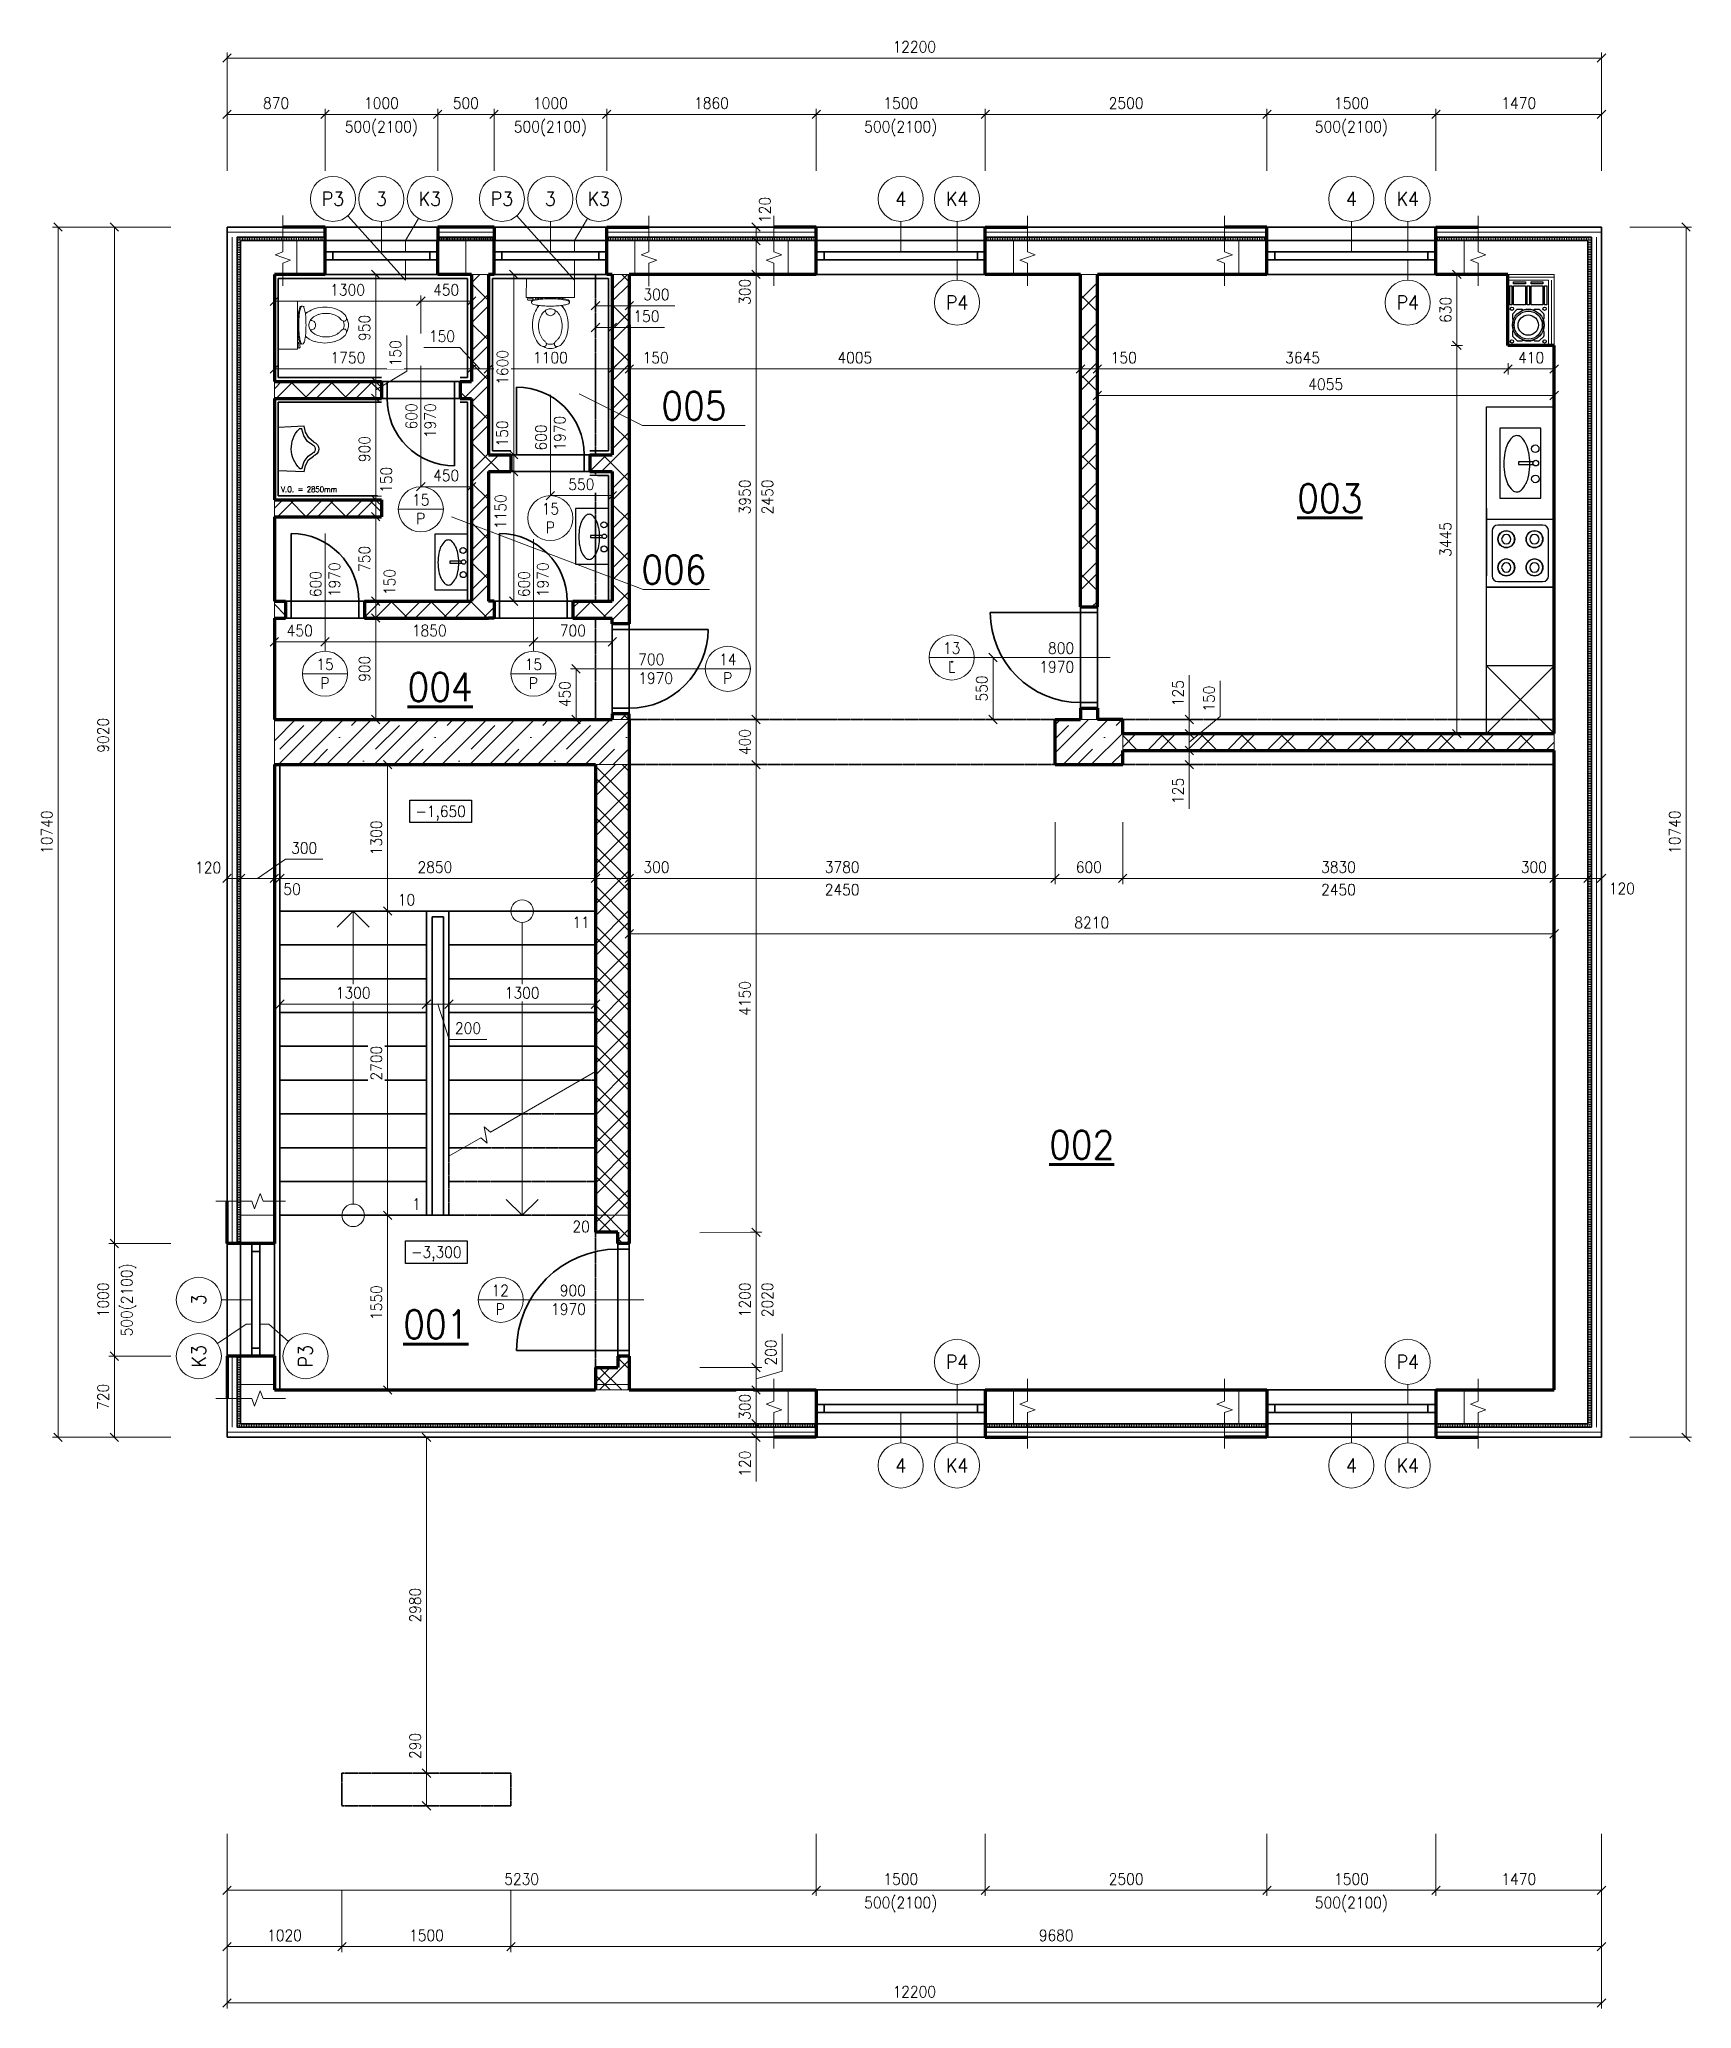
# Model space of a CAD drawing. Header units: millimetres. Extents: x 5932 to 41776, y 4339 to 21815.
# Drawn here: x 5932 to 20598, y 4339 to 21815 of the extents above; entities that cross this region are included whole.
import ezdxf

# ---------------------------------------------------------------- set-up
doc = ezdxf.new("R2010")
doc.units = ezdxf.units.MM
doc.header["$MEASUREMENT"] = 0
for name, pattern in [('ACAD_ISO02W100', [15, 12, -3]), ('ACAD_ISO03W100', [30, 12, -18]), ('ACAD_ISO10W100', [18, 12, -3, 0, -3]), ('ACAD_ISO12W100', [21, 12, -3, 0, -3, 0, -3])]:
    doc.linetypes.add(name, pattern=pattern)
for name, color, linetype, lineweight in [('0.18', 51, 'Continuous', 18), ('0.25', 255, 'Continuous', 25), ('0.35', 6, 'Continuous', 35), ('0.6', 10, 'Continuous', 60), ('0.7', 30, 'Continuous', 70), ('Hydroizolácia', 50, 'ACAD_ISO03W100', 50)]:
    doc.layers.add(name, color=color, linetype=linetype, lineweight=lineweight)
doc.styles.add('MyTextStyle', font='romans.shx', dxfattribs={"width": 0.9})
doc.styles.get("Standard").update_dxf_attribs({"font": 'arial.ttf'})
doc.linetypes.add('TEPELNAIZOLACIA', pattern='A,0.004,[1,tepelnaizolacia,S=1,R=360,X=0,Y=0],-400', length=400.004)
doc.dimstyles.new('Standard SK ext', dxfattribs={"dimtxt": 100, "dimasz": 75, "dimexe": 50, "dimexo": 0, "dimgap": 50, "dimtad": 1, "dimdec": 0, "dimrnd": 5, "dimzin": 0, "dimdsep": 46, "dimtxsty": 'MyTextStyle', "dimblk": 'OBLIQUE', "dimcen": 0, "dimclrd": 51, "dimclre": 51, "dimadec": 0, "dimazin": 0, "dimtfac": 1, "dimtdec": 0, "dimtofl": 0, "dimtmove": 0, "dimatfit": 2, "dimfxl": 500, "dimfxlon": 1, "dimtolj": 1, "dimtzin": 0, "dimlwd": 18, "dimlwe": 18, "dimarcsym": 0})
doc.dimstyles.new('Standard SK int', dxfattribs={"dimtxt": 100, "dimasz": 75, "dimexe": 50, "dimexo": 0, "dimgap": 50, "dimtad": 1, "dimdec": 0, "dimrnd": 5, "dimzin": 0, "dimtxsty": 'MyTextStyle', "dimblk": 'OBLIQUE', "dimcen": 0, "dimclrd": 51, "dimclre": 51, "dimadec": 0, "dimazin": 1, "dimtm": 1e-09, "dimtfac": 1, "dimtdec": 0, "dimtofl": 0, "dimtmove": 0, "dimatfit": 2, "dimfxl": 50, "dimfxlon": 1, "dimtfill": 1, "dimtfillclr": 250, "dimtolj": 1, "dimtzin": 0, "dimlwd": 18, "dimlwe": 18, "dimarcsym": 0})
pattern_1 = [(45, (41.8, 28.84), (0, 353.5534), []), (45, (291.8, 28.84), (0, 353.5534), []), (135, (41.8, 28.84), (-353.5534, 3e-14), [])]
pattern_2 = [(45, (341.8, 28.84), (0, 424.264), []), (45, (641.8, 28.84), (212.132, 636.396), [300, -150, 0, -150]), (45, (941.8, 28.84), (0, 424.264), [])]

msp = doc.modelspace()

# ---------------------------------------------------------------- texts
at = {"layer": '0.25', "ltscale": 2, "char_height": 125, "attachment_point": 5, "style": 'MyTextStyle'}
for s, insert in [('{\\Fromans|c238;P3}', (8537.8, 20399.1)), ('{\\Fromans|c238;3}', (8967.8, 20399.1)), ('{\\Fromans|c238;K3}', (9397.8, 20399.1)), ('{\\Fromans|c238;P3}', (10037.8, 20399.1)), ('{\\Fromans|c238;3}', (10467.8, 20399.1)), ('{\\Fromans|c238;K3}', (10897.8, 20399.1)), ('{\\Fromans|c238;4}', (13577.8, 20399.1)), ('{\\Fromans|c238;K4}', (14077.8, 20399.1)), ('{\\Fromans|c238;4}', (17577.8, 20399.1)), ('{\\Fromans|c238;K4}', (18077.8, 20399.1)), ('{\\Fromans|c238;4}', (13577.8, 9159.1)), ('{\\Fromans|c238;K4}', (14077.8, 9159.1)), ('{\\Fromans|c238;4}', (17577.8, 9159.1)), ('{\\Fromans|c238;K4}', (18077.8, 9159.1))]:
    msp.add_mtext_dynamic_manual_height_columns(s, width=100, gutter_width=500, heights=[0], dxfattribs=dict(at, insert=insert))
at = {"layer": '0.25', "ltscale": 2, "insert": (10467.8, 18165.3), "char_height": 100, "attachment_point": 4, "rotation": 90, "style": 'MyTextStyle'}
msp.add_mtext_dynamic_manual_height_columns('{\\Fromans|c238;600\\P1970}', width=322.046, gutter_width=500, heights=[0], dxfattribs=at)
at = {"layer": '0.25', "char_height": 100, "style": 'MyTextStyle'}
for s, width, insert, attachment_point in [('{\\Fromans|c238;15\\PP}', 133.187, (9317.8, 17644.7), 5), ('{\\Fromans|c238;15\\PP}', 133.187, (10467.8, 17566.3), 5), ('{\\Fromans|c238;13\\PL}', 133.187, (14030.1, 16329.1), 5), ('{\\Fromans|c238;800\\P1970}', 313.65, (15116.6, 16329.1), 6), ('{\\Fromans|c238;15\\PP}', 133.187, (10317.8, 16185.1), 5), ('{\\Fromans|c238;700\\P1970}', 313.65, (11247.8, 16229.1), 4), ('{\\Fromans|c238;14\\PP}', 133.187, (12042.9, 16229.1), 5), ('{\\Fromans|c238;12\\PP}', 109.337, (10022.9, 10629.1), 5), ('{\\Fromans|c238;900\\P1970}', 313.65, (10782.4, 10629.1), 6)]:
    msp.add_mtext_dynamic_manual_height_columns(s, width=width, gutter_width=500, heights=[0], dxfattribs=dict(at, insert=insert, attachment_point=attachment_point))
at = {"layer": '0.25', "linetype": 'Continuous', "char_height": 100, "style": 'MyTextStyle'}
for s, insert, attachment_point in [('{\\Fromans|c238;1}', (9317.8, 11429.1), 9), ('{\\Fromans|c238;20}', (10817.8, 11329.1), 3)]:
    msp.add_mtext_dynamic_manual_height_columns(s, width=100, gutter_width=500, heights=[0], dxfattribs=dict(at, insert=insert, attachment_point=attachment_point))
at = {"layer": '0.25', "insert": (9456.3, 11036.9), "char_height": 100, "attachment_point": 5, "style": 'MyTextStyle', "bg_fill": 16, "box_fill_scale": 1.5, "bg_fill_color": 256, "bg_fill_transparency": 0}
msp.add_mtext('{\\Fromans|c238;-3,300}', dxfattribs=at)
at = {"layer": '0.6', "char_height": 250, "attachment_point": 8, "style": 'MyTextStyle'}
for s, insert in [('{\\Fromans|c238;005}', (11742.5, 18437.9)), ('{\\Fromans|c238;006}', (11564.7, 16983.5)), ('{\\Fromans|c238;\\L004}', (9489.9, 15942.6)), ('{\\Fromans|c238;\\L002}', (15183.9, 11879.3)), ('{\\Fromans|c238;\\L001}', (9451.3, 10286.4))]:
    msp.add_mtext(s, dxfattribs=dict(at, insert=insert))
at = {"layer": '0.6', "insert": (17386.4, 17617.4), "char_height": 250, "width": 578.571, "attachment_point": 8, "style": 'MyTextStyle'}
msp.add_mtext('{\\Fromans|c238;\\L003}', dxfattribs=at)

# ---------------------------------------------------------------- blocks, each defined once
blk = doc.blocks.new('A$C565E300A')
at = {"lineweight": 18}
for p, q in [((0.034, 0.431), (0.019, 0.431)), ((0.031, 0.447), (0.02, 0.448)), ((0.058, 0.443), (0.031, 0.447)), ((0.052, 0.431), (0.034, 0.431)), ((0.045, 0.41), (0.046, 0.419)), ((0.381, 0.408), (0.382, 0.418))]:
    blk.add_line(p, q, dxfattribs=at)
for centre, radius, start, end in [((0.019, 0.439), 0.00856, 88.0406, 271.5608), ((0.06, 0.41), 0.0149, 109.2394, 179.8007), ((0.06, 0.41), 0.0149, 179.8007, 250.362), ((0.06, 0.419), 0.0149, 109.2394, 179.8007), ((0.133, 0.202), 0.234, 98.1174, 109.2394), ((0.134, 0.616), 0.234, 250.362, 261.484), ((0.133, 0.212), 0.234, 98.1174, 109.2394), ((0.053, 0.451), 0.00922, 305.5498, 12.3475), ((0.283, 0.23), 0.227, 143.8076, 163.0558), ((0.065, 0.448), 0.0171, 332.4051, 15.9445), ((-0.106, 0.458), 0.225, 332.1677, 340.8035), ((0.183, 0.943), 0.565, 261.484, 266.3356), ((0.179, -0.116), 0.565, 93.2658, 98.1174), ((0.179, -0.125), 0.565, 93.2658, 98.1174), ((0.24, 0.261), 0.174, 135.6224, 143.8076), ((-0.106, 0.458), 0.225, 357.0572, 358.7022), ((0.21, -0.649), 1.099, 89.8007, 93.2658), ((0.21, -0.658), 1.099, 89.8007, 93.2658), ((0.217, 1.476), 1.099, 266.3356, 269.8007), ((0.213, 0.281), 0.0713, 89.8007, 120.1595), ((0.217, 1.476), 1.099, 269.8007, 273.2658), ((0.213, 0.281), 0.0713, 59.4419, 89.8007), ((0.21, -0.649), 1.099, 86.3356, 89.8007), ((0.21, -0.658), 1.099, 86.3356, 89.8007), ((0.244, -0.116), 0.565, 81.484, 86.3356), ((0.244, -0.125), 0.565, 81.484, 86.3356), ((0.248, 0.943), 0.565, 273.2658, 278.1174), ((0.534, 0.455), 0.225, 180.8992, 182.5442), ((0.186, 0.261), 0.174, 35.7938, 43.979), ((0.534, 0.455), 0.225, 198.7979, 207.4337), ((0.294, 0.616), 0.234, 278.1174, 289.2394), ((0.143, 0.23), 0.227, 16.5456, 35.7938), ((0.293, 0.211), 0.234, 70.362, 81.484), ((0.293, 0.202), 0.234, 70.362, 81.484), ((0.367, 0.408), 0.0149, 289.2394, 359.8007), ((0.367, 0.418), 0.0149, 359.8007, 70.362), ((0.367, 0.408), 0.0149, 359.8007, 70.362), ((0.351, 0.209), 0.297, 163.0558, 179.8007), ((0.351, 0.209), 0.297, 179.8007, 196.5456), ((0.329, 0.199), 0.221, 163.4743, 179.8007), ((0.329, 0.199), 0.221, 179.8007, 196.1271), ((0.272, 0.216), 0.161, 144.5338, 163.4743), ((0.236, 0.242), 0.117, 120.1595, 144.5338), ((0.213, 0.334), 0.0427, 173.4976, 6.1038), ((0.19, 0.242), 0.117, 35.0677, 59.4419), ((0.154, 0.217), 0.161, 16.1271, 35.0677), ((0.096, 0.2), 0.221, 359.8007, 16.1271), ((0.096, 0.2), 0.221, 343.4743, 359.8007), ((0.075, 0.21), 0.297, 343.0558, 359.8007), ((0.075, 0.21), 0.297, 359.8007, 16.5456), ((0.283, 0.189), 0.227, 196.5456, 215.7938), ((0.24, 0.158), 0.174, 215.7938, 228.3242), ((0.272, 0.183), 0.161, 196.1271, 215.0677), ((0.16, 0.078), 0.0612, 234.6766, 250.0536), ((0.154, 0.062), 0.0438, 250.0536, 268.2585), ((0.236, 0.157), 0.117, 215.0677, 226.8646), ((0.212, 0.11), 0.11, 236.8889, 269.8007), ((0.153, 0.049), 0.031, 268.2585, 292.7178), ((0.12, 0.022), 0.0612, 39.2996, 54.6766), ((0.158, 0.037), 0.0184, 292.7178, 324.6766), ((0.134, 0.033), 0.0438, 21.0947, 39.2996), ((0.158, 0.037), 0.0184, 324.6766, 356.6354), ((0.146, 0.038), 0.031, 356.6354, 21.0947), ((0.212, 0.118), 0.0799, 242.1825, 269.8007), ((0.212, 0.118), 0.0799, 269.8007, 297.419), ((0.212, 0.11), 0.11, 269.8007, 302.7125), ((0.279, 0.037), 0.031, 158.5067, 182.966), ((0.266, 0.037), 0.0184, 182.966, 214.9248), ((0.291, 0.033), 0.0438, 140.3018, 158.5067), ((0.266, 0.037), 0.0184, 214.9248, 246.8836), ((0.304, 0.022), 0.0612, 124.9248, 140.3018), ((0.271, 0.048), 0.031, 246.8836, 271.3429), ((0.19, 0.158), 0.117, 312.7368, 324.5338), ((0.271, 0.061), 0.0438, 271.3429, 289.5478), ((0.154, 0.183), 0.161, 324.5338, 343.4743), ((0.265, 0.078), 0.0612, 289.5478, 304.9248), ((0.185, 0.158), 0.174, 311.2772, 323.8076), ((0.143, 0.189), 0.227, 323.8076, 343.0558)]:
    blk.add_arc(centre, radius, start, end, dxfattribs=at)
for points in [[(0, 0.453), (0.001, 0.624), (0.001, 0.624, 0.038), (0, 0.453, 0.038)], [(0.001, 0.624), (0.428, 0.622), (0.428, 0.622, 0.038), (0.001, 0.624, 0.038)], [(0.428, 0.622), (0.427, 0.451), (0.427, 0.451, 0.038), (0.428, 0.622, 0.038)], [(0.427, 0.451), (0, 0.453), (0, 0.453, 0.038), (0.427, 0.451, 0.038)]]:
    blk.add_3dface(points, dxfattribs=at)
blk = doc.blocks.new('A$C15221B2D')
for p, q in [((0, 0.291), (0, 0)), ((0.495, 0.291), (0, 0.291)), ((0.495, 0), (0.495, 0.291)), ((0.239, 0.237), (0.239, 0.133)), ((0.257, 0.133), (0.257, 0.237)), ((0, 0), (0.495, 0)), ((0.239, 0.133), (0.257, 0.133))]:
    blk.add_line(p, q)
for centre, radius in [((0.145, 0.251), 0.0267), ((0.247, 0.255), 0.0199), ((0.359, 0.252), 0.0268)]:
    blk.add_circle(centre, radius)
for centre, radius, start, end in [((0.097, 0.12), 0.0456, 138.0706, 180.1224), ((0.17, 0.054), 0.144, 114.7868, 138.0706), ((0.219, -0.053), 0.262, 100.8917, 114.7868), ((0.252, -0.222), 0.435, 90.1224, 100.8917), ((0.252, -0.222), 0.435, 79.353, 90.1224), ((0.284, -0.052), 0.262, 65.4579, 79.353), ((0.333, 0.054), 0.144, 42.1741, 65.4579), ((0.406, 0.121), 0.0456, 0.1224, 42.1741), ((0.097, 0.12), 0.0456, 180.1224, 222.1741), ((0.17, 0.186), 0.144, 222.1741, 245.4579), ((0.219, 0.293), 0.262, 245.4579, 259.353), ((0.251, 0.463), 0.435, 259.353, 270.1224), ((0.251, 0.463), 0.435, 270.1224, 280.8917), ((0.283, 0.293), 0.262, 280.8917, 294.7868), ((0.333, 0.186), 0.144, 294.7868, 318.0706), ((0.406, 0.121), 0.0456, 318.0706, 0.1224)]:
    blk.add_arc(centre, radius, start, end)
at = {"flags": 9}
for tag in ['YSIZE', 'XSIZE']:
    blk.add_attdef(tag, (0, 0), '', height=0.0005, dxfattribs=at)
blk = doc.blocks.new('A$C6B186B46')
for p, q in [((0, 0.129), (0.01, 0.359)), ((0.01, 0.359), (0.395, 0.359)), ((0.405, 0.13), (0.395, 0.359)), ((0.053, 0.117), (0, 0.129)), ((0.021, 0.168), (0.019, 0.161)), ((0.019, 0.161), (0.02, 0.154)), ((0.02, 0.154), (0.021, 0.15)), ((0.026, 0.174), (0.021, 0.168)), ((0.026, 0.15), (0.021, 0.15)), ((0.085, 0.133), (0.026, 0.15)), ((0.103, 0.086), (0.053, 0.117)), ((0.135, 0.099), (0.085, 0.133)), ((0.14, 0.042), (0.103, 0.086)), ((0.168, 0.052), (0.135, 0.099)), ((0.14, 0.042), (0.149, 0.024)), ((0.149, 0.024), (0.164, 0.01)), ((0.164, 0.01), (0.184, 0.002)), ((0.168, 0.052), (0.175, 0.041)), ((0.175, 0.041), (0.186, 0.034)), ((0.184, 0.002), (0.206, 0)), ((0.186, 0.034), (0.199, 0.031)), ((0.199, 0.031), (0.212, 0.031)), ((0.206, 0), (0.227, 0.005)), ((0.212, 0.031), (0.224, 0.036)), ((0.224, 0.036), (0.234, 0.044)), ((0.227, 0.005), (0.245, 0.016)), ((0.234, 0.044), (0.24, 0.054)), ((0.267, 0.094), (0.24, 0.054)), ((0.245, 0.016), (0.258, 0.032)), ((0.258, 0.032), (0.262, 0.042)), ((0.265, 0.047), (0.262, 0.042)), ((0.299, 0.089), (0.265, 0.047)), ((0.313, 0.129), (0.267, 0.094)), ((0.348, 0.118), (0.299, 0.089)), ((0.369, 0.148), (0.313, 0.129)), ((0.405, 0.13), (0.348, 0.118)), ((0.371, 0.173), (0.369, 0.174)), ((0.369, 0.148), (0.374, 0.151)), ((0.375, 0.17), (0.371, 0.173)), ((0.374, 0.151), (0.377, 0.155)), ((0.377, 0.165), (0.375, 0.17)), ((0.378, 0.16), (0.377, 0.165)), ((0.377, 0.155), (0.378, 0.16))]:
    blk.add_line(p, q)
blk.add_arc((0.197, -0.006), 0.249, 44.0303, 133.6078)
blk = doc.blocks.new('_Oblique')
at = {"color": 0, "linetype": 'ByBlock', "lineweight": -2}
blk.add_line((-0.5, -0.5), (0.5, 0.5), dxfattribs=at)
blk = doc.blocks.new('*D4')
at = {"layer": '0.25', "color": 51, "linetype": 'Continuous', "lineweight": 18, "ltscale": 2, "transparency": 16777216}
for p, q in [((8018, 18840), (8018, 18940)), ((8018, 18890), (9768, 18890)), ((9768, 18840), (9768, 18940))]:
    blk.add_line(p, q, dxfattribs=at)
at = {"layer": 'Defpoints', "color": 0, "ltscale": 2, "transparency": 16777216}
for p in [(9768, 18890), (8018, 18779), (9768, 18779)]:
    blk.add_point(p, dxfattribs=at)
at = {"layer": '0.25', "color": 51, "lineweight": 18, "ltscale": 2, "transparency": 16777216, "xscale": 75, "yscale": 75, "zscale": 75, "rotation": 180}
blk.add_blockref('_Oblique', (8018, 18890), dxfattribs=at)
at = {"layer": '0.25', "color": 51, "lineweight": 18, "ltscale": 2, "transparency": 16777216, "xscale": 75, "yscale": 75, "zscale": 75}
blk.add_blockref('_Oblique', (9768, 18890), dxfattribs=at)
at = {"layer": '0.25', "color": 0, "ltscale": 2, "transparency": 16777216, "insert": (8671, 18990), "char_height": 100, "attachment_point": 5, "style": 'MyTextStyle', "bg_fill": 3, "box_fill_scale": 1.25, "bg_fill_color": 256, "bg_fill_true_color": 13158600, "bg_fill_transparency": 0}
blk.add_mtext('\\A1;1750', dxfattribs=at)
blk = doc.blocks.new('*D5')
at = {"layer": '0.25', "color": 51, "linetype": 'Continuous', "lineweight": 18, "ltscale": 2, "transparency": 16777216}
for p, q in [((9918, 18940), (9918, 18840)), ((9918, 18890), (11018, 18890)), ((11018, 18940), (11018, 18840))]:
    blk.add_line(p, q, dxfattribs=at)
at = {"layer": 'Defpoints', "color": 0, "ltscale": 2, "transparency": 16777216}
for p in [(9918, 19679), (11018, 19679), (11018, 18890)]:
    blk.add_point(p, dxfattribs=at)
at = {"layer": '0.25', "color": 51, "lineweight": 18, "ltscale": 2, "transparency": 16777216, "xscale": 75, "yscale": 75, "zscale": 75, "rotation": 180}
blk.add_blockref('_Oblique', (9918, 18890), dxfattribs=at)
at = {"layer": '0.25', "color": 51, "lineweight": 18, "ltscale": 2, "transparency": 16777216, "xscale": 75, "yscale": 75, "zscale": 75}
blk.add_blockref('_Oblique', (11018, 18890), dxfattribs=at)
at = {"layer": '0.25', "color": 0, "ltscale": 2, "transparency": 16777216, "insert": (10468, 18990), "char_height": 100, "attachment_point": 5, "style": 'MyTextStyle', "bg_fill": 3, "box_fill_scale": 1.25, "bg_fill_color": 256, "bg_fill_true_color": 13158600, "bg_fill_transparency": 0}
blk.add_mtext('\\A1;1100', dxfattribs=at)
blk = doc.blocks.new('*D6')
at = {"layer": '0.25', "color": 51, "linetype": 'Continuous', "lineweight": 18, "ltscale": 2, "transparency": 16777216}
for p, q in [((8868, 19729), (8968, 19729)), ((8918, 19729), (8918, 18779)), ((8868, 18779), (8968, 18779))]:
    blk.add_line(p, q, dxfattribs=at)
at = {"layer": 'Defpoints', "color": 0, "ltscale": 2, "transparency": 16777216}
for p in [(8018, 19729), (8068, 18779), (8918, 18779)]:
    blk.add_point(p, dxfattribs=at)
at = {"layer": '0.25', "color": 51, "lineweight": 18, "ltscale": 2, "transparency": 16777216, "xscale": 75, "yscale": 75, "zscale": 75}
for p, rotation in [((8918, 19729), 90), ((8918, 18779), 270)]:
    blk.add_blockref('_Oblique', p, dxfattribs=dict(at, rotation=rotation))
at = {"layer": '0.25', "color": 0, "ltscale": 2, "transparency": 16777216, "insert": (8818, 19254), "char_height": 100, "attachment_point": 5, "rotation": 90, "style": 'MyTextStyle', "bg_fill": 3, "box_fill_scale": 1.25, "bg_fill_color": 256, "bg_fill_true_color": 13158600, "bg_fill_transparency": 0}
blk.add_mtext('\\A1;950', dxfattribs=at)
blk = doc.blocks.new('*D7')
at = {"layer": '0.25', "color": 51, "linetype": 'Continuous', "lineweight": 18, "ltscale": 2, "transparency": 16777216}
for p, q in [((9193, 18869), (9193, 19188)), ((8868, 18779), (8968, 18779)), ((8918, 18704), (9193, 18869)), ((8918, 18779), (8918, 18629)), ((8868, 18629), (8968, 18629))]:
    blk.add_line(p, q, dxfattribs=at)
at = {"layer": 'Defpoints', "color": 0, "ltscale": 2, "transparency": 16777216}
for p in [(8068, 18779), (8068, 18629), (8918, 18629)]:
    blk.add_point(p, dxfattribs=at)
at = {"layer": '0.25', "color": 51, "lineweight": 18, "ltscale": 2, "transparency": 16777216, "xscale": 75, "yscale": 75, "zscale": 75, "rotation": 270}
blk.add_blockref('_Oblique', (8918, 18629), dxfattribs=at)
at = {"layer": '0.25', "color": 0, "ltscale": 2, "transparency": 16777216, "insert": (9093, 19029), "char_height": 100, "attachment_point": 5, "rotation": 90, "style": 'MyTextStyle', "bg_fill": 3, "box_fill_scale": 1.25, "bg_fill_color": 256, "bg_fill_true_color": 13158600, "bg_fill_transparency": 0}
blk.add_mtext('\\A1;150', dxfattribs=at)
at = {"layer": '0.25', "color": 51, "lineweight": 18, "ltscale": 2, "transparency": 16777216, "xscale": 75, "yscale": 75, "zscale": 75, "rotation": 90}
blk.add_blockref('_Oblique', (8918, 18779), dxfattribs=at)
blk = doc.blocks.new('*D8')
at = {"layer": '0.25', "color": 51, "linetype": 'Continuous', "lineweight": 18, "ltscale": 2, "transparency": 16777216}
for p, q in [((8868, 18629), (8968, 18629)), ((8918, 18629), (8918, 17729)), ((8868, 17729), (8968, 17729))]:
    blk.add_line(p, q, dxfattribs=at)
at = {"layer": 'Defpoints', "color": 0, "ltscale": 2, "transparency": 16777216}
for p in [(8068, 18629), (8018, 17729), (8918, 17729)]:
    blk.add_point(p, dxfattribs=at)
at = {"layer": '0.25', "color": 51, "lineweight": 18, "ltscale": 2, "transparency": 16777216, "xscale": 75, "yscale": 75, "zscale": 75}
for p, rotation in [((8918, 18629), 90), ((8918, 17729), 270)]:
    blk.add_blockref('_Oblique', p, dxfattribs=dict(at, rotation=rotation))
at = {"layer": '0.25', "color": 0, "ltscale": 2, "transparency": 16777216, "insert": (8818, 18179), "char_height": 100, "attachment_point": 5, "rotation": 90, "style": 'MyTextStyle', "bg_fill": 3, "box_fill_scale": 1.25, "bg_fill_color": 256, "bg_fill_true_color": 13158600, "bg_fill_transparency": 0}
blk.add_mtext('\\A1;900', dxfattribs=at)
blk = doc.blocks.new('*D9')
at = {"layer": '0.25', "color": 51, "linetype": 'Continuous', "lineweight": 18, "ltscale": 2, "transparency": 16777216}
for p, q in [((8868, 17729), (8968, 17729)), ((8918, 17729), (8918, 17579)), ((8868, 17579), (8968, 17579))]:
    blk.add_line(p, q, dxfattribs=at)
at = {"layer": 'Defpoints', "color": 0, "ltscale": 2, "transparency": 16777216}
for p in [(8018, 17729), (8018, 17579), (8918, 17579)]:
    blk.add_point(p, dxfattribs=at)
at = {"layer": '0.25', "color": 51, "lineweight": 18, "ltscale": 2, "transparency": 16777216, "xscale": 75, "yscale": 75, "zscale": 75, "rotation": 270}
blk.add_blockref('_Oblique', (8918, 17579), dxfattribs=at)
at = {"layer": '0.25', "color": 0, "ltscale": 2, "transparency": 16777216, "insert": (9011, 17906), "char_height": 100, "attachment_point": 5, "rotation": 90, "style": 'MyTextStyle', "bg_fill": 3, "box_fill_scale": 1.25, "bg_fill_color": 256, "bg_fill_true_color": 13158600, "bg_fill_transparency": 0}
blk.add_mtext('\\A1;150', dxfattribs=at)
at = {"layer": '0.25', "color": 51, "lineweight": 18, "ltscale": 2, "transparency": 16777216, "xscale": 75, "yscale": 75, "zscale": 75, "rotation": 90}
blk.add_blockref('_Oblique', (8918, 17729), dxfattribs=at)
blk = doc.blocks.new('*D10')
at = {"layer": '0.25', "color": 51, "linetype": 'Continuous', "lineweight": 18, "ltscale": 2, "transparency": 16777216}
for p, q in [((8868, 17579), (8968, 17579)), ((8918, 17579), (8918, 16829)), ((8868, 16829), (8968, 16829))]:
    blk.add_line(p, q, dxfattribs=at)
at = {"layer": 'Defpoints', "color": 0, "ltscale": 2, "transparency": 16777216}
for p in [(8018, 17579), (8068, 16829), (8918, 16829)]:
    blk.add_point(p, dxfattribs=at)
at = {"layer": '0.25', "color": 51, "lineweight": 18, "ltscale": 2, "transparency": 16777216, "xscale": 75, "yscale": 75, "zscale": 75}
for p, rotation in [((8918, 17579), 90), ((8918, 16829), 270)]:
    blk.add_blockref('_Oblique', p, dxfattribs=dict(at, rotation=rotation))
at = {"layer": '0.25', "color": 0, "ltscale": 2, "transparency": 16777216, "insert": (8818, 17204), "char_height": 100, "attachment_point": 5, "rotation": 90, "style": 'MyTextStyle', "bg_fill": 3, "box_fill_scale": 1.25, "bg_fill_color": 256, "bg_fill_true_color": 13158600, "bg_fill_transparency": 0}
blk.add_mtext('\\A1;750', dxfattribs=at)
blk = doc.blocks.new('*D11')
at = {"layer": '0.25', "color": 51, "linetype": 'Continuous', "lineweight": 18, "ltscale": 2, "transparency": 16777216}
for p, q in [((8868, 16829), (8968, 16829)), ((8918, 16829), (8918, 16679)), ((8868, 16679), (8968, 16679))]:
    blk.add_line(p, q, dxfattribs=at)
at = {"layer": 'Defpoints', "color": 0, "ltscale": 2, "transparency": 16777216}
for p in [(8068, 16829), (8068, 16679), (8918, 16679)]:
    blk.add_point(p, dxfattribs=at)
at = {"layer": '0.25', "color": 51, "lineweight": 18, "ltscale": 2, "transparency": 16777216, "xscale": 75, "yscale": 75, "zscale": 75, "rotation": 270}
blk.add_blockref('_Oblique', (8918, 16679), dxfattribs=at)
at = {"layer": '0.25', "color": 0, "ltscale": 2, "transparency": 16777216, "insert": (9041, 16999), "char_height": 100, "attachment_point": 5, "rotation": 90, "style": 'MyTextStyle', "bg_fill": 3, "box_fill_scale": 1.25, "bg_fill_color": 256, "bg_fill_true_color": 13158600, "bg_fill_transparency": 0}
blk.add_mtext('\\A1;150', dxfattribs=at)
at = {"layer": '0.25', "color": 51, "lineweight": 18, "ltscale": 2, "transparency": 16777216, "xscale": 75, "yscale": 75, "zscale": 75, "rotation": 90}
blk.add_blockref('_Oblique', (8918, 16829), dxfattribs=at)
blk = doc.blocks.new('*D12')
at = {"layer": '0.25', "color": 51, "linetype": 'Continuous', "lineweight": 18, "ltscale": 2, "transparency": 16777216}
for p, q in [((10093, 19729), (10193, 19729)), ((10143, 19729), (10143, 18129)), ((10093, 18129), (10193, 18129))]:
    blk.add_line(p, q, dxfattribs=at)
at = {"layer": 'Defpoints', "color": 0, "ltscale": 2, "transparency": 16777216}
for p in [(9918, 19729), (9918, 18129), (10143, 18129)]:
    blk.add_point(p, dxfattribs=at)
at = {"layer": '0.25', "color": 51, "lineweight": 18, "ltscale": 2, "transparency": 16777216, "xscale": 75, "yscale": 75, "zscale": 75}
for p, rotation in [((10143, 19729), 90), ((10143, 18129), 270)]:
    blk.add_blockref('_Oblique', p, dxfattribs=dict(at, rotation=rotation))
at = {"layer": '0.25', "color": 0, "ltscale": 2, "transparency": 16777216, "insert": (10043, 18904), "char_height": 100, "attachment_point": 5, "rotation": 90, "style": 'MyTextStyle', "bg_fill": 3, "box_fill_scale": 1.25, "bg_fill_color": 256, "bg_fill_true_color": 13158600, "bg_fill_transparency": 0}
blk.add_mtext('\\A1;1600', dxfattribs=at)
blk = doc.blocks.new('*D13')
at = {"layer": '0.25', "color": 51, "linetype": 'Continuous', "lineweight": 18, "ltscale": 2, "transparency": 16777216}
for p, q in [((10093, 18129), (10193, 18129)), ((10143, 18129), (10143, 17979)), ((10118, 17979), (10193, 17979))]:
    blk.add_line(p, q, dxfattribs=at)
at = {"layer": 'Defpoints', "color": 0, "ltscale": 2, "transparency": 16777216}
for p in [(10118, 17979), (10143, 17979)]:
    blk.add_point(p, dxfattribs=at)
at = {"layer": '0.25', "color": 51, "lineweight": 18, "ltscale": 2, "transparency": 16777216, "xscale": 75, "yscale": 75, "zscale": 75, "rotation": 270}
blk.add_blockref('_Oblique', (10143, 17979), dxfattribs=at)
at = {"layer": '0.25', "color": 0, "ltscale": 2, "transparency": 16777216, "insert": (10041, 18317), "char_height": 100, "attachment_point": 5, "rotation": 90, "style": 'MyTextStyle', "bg_fill": 3, "box_fill_scale": 1.25, "bg_fill_color": 256, "bg_fill_true_color": 13158600, "bg_fill_transparency": 0}
blk.add_mtext('\\A1;150', dxfattribs=at)
at = {"layer": 'Defpoints', "color": 0, "ltscale": 2, "transparency": 16777216}
blk.add_point((9918, 18129), dxfattribs=at)
at = {"layer": '0.25', "color": 51, "lineweight": 18, "ltscale": 2, "transparency": 16777216, "xscale": 75, "yscale": 75, "zscale": 75, "rotation": 90}
blk.add_blockref('_Oblique', (10143, 18129), dxfattribs=at)
blk = doc.blocks.new('*D14')
at = {"layer": '0.25', "color": 51, "linetype": 'Continuous', "lineweight": 18, "ltscale": 2, "transparency": 16777216}
for p, q in [((10118, 17979), (10193, 17979)), ((10143, 17979), (10143, 16829)), ((10093, 16829), (10193, 16829))]:
    blk.add_line(p, q, dxfattribs=at)
at = {"layer": 'Defpoints', "color": 0, "ltscale": 2, "transparency": 16777216}
for p in [(10118, 17979), (9918, 16829), (10143, 16829)]:
    blk.add_point(p, dxfattribs=at)
at = {"layer": '0.25', "color": 51, "lineweight": 18, "ltscale": 2, "transparency": 16777216, "xscale": 75, "yscale": 75, "zscale": 75}
for p, rotation in [((10143, 17979), 90), ((10143, 16829), 270)]:
    blk.add_blockref('_Oblique', p, dxfattribs=dict(at, rotation=rotation))
at = {"layer": '0.25', "color": 0, "ltscale": 2, "transparency": 16777216, "insert": (10026, 17623), "char_height": 100, "attachment_point": 5, "rotation": 90, "style": 'MyTextStyle', "bg_fill": 3, "box_fill_scale": 1.25, "bg_fill_color": 256, "bg_fill_true_color": 13158600, "bg_fill_transparency": 0}
blk.add_mtext('\\A1;1150', dxfattribs=at)
blk = doc.blocks.new('*D15')
at = {"layer": '0.25', "color": 51, "linetype": 'Continuous', "lineweight": 18, "ltscale": 2, "transparency": 16777216}
for p, q in [((8868, 16679), (8968, 16679)), ((8918, 16679), (8918, 15779)), ((8868, 15779), (8968, 15779))]:
    blk.add_line(p, q, dxfattribs=at)
at = {"layer": 'Defpoints', "color": 0, "ltscale": 2, "transparency": 16777216}
for p in [(8068, 16679), (8068, 15779), (8918, 15779)]:
    blk.add_point(p, dxfattribs=at)
at = {"layer": '0.25', "color": 51, "lineweight": 18, "ltscale": 2, "transparency": 16777216, "xscale": 75, "yscale": 75, "zscale": 75}
for p, rotation in [((8918, 16679), 90), ((8918, 15779), 270)]:
    blk.add_blockref('_Oblique', p, dxfattribs=dict(at, rotation=rotation))
at = {"layer": '0.25', "color": 0, "ltscale": 2, "transparency": 16777216, "insert": (8818, 16229), "char_height": 100, "attachment_point": 5, "rotation": 90, "style": 'MyTextStyle', "bg_fill": 3, "box_fill_scale": 1.25, "bg_fill_color": 256, "bg_fill_true_color": 13158600, "bg_fill_transparency": 0}
blk.add_mtext('\\A1;900', dxfattribs=at)
blk = doc.blocks.new('*D16')
at = {"layer": '0.25', "color": 51, "linetype": 'Continuous', "lineweight": 18, "ltscale": 2, "transparency": 16777216}
for p, q in [((10868, 19501), (10868, 19401)), ((10868, 19451), (11168, 19451)), ((11168, 19501), (11168, 19401)), ((11168, 19451), (11574, 19451))]:
    blk.add_line(p, q, dxfattribs=at)
at = {"layer": 'Defpoints', "color": 0, "ltscale": 2, "transparency": 16777216}
for p in [(10868, 19729), (11168, 19729), (11168, 19451)]:
    blk.add_point(p, dxfattribs=at)
at = {"layer": '0.25', "color": 51, "lineweight": 18, "ltscale": 2, "transparency": 16777216, "xscale": 75, "yscale": 75, "zscale": 75, "rotation": 180}
blk.add_blockref('_Oblique', (10868, 19451), dxfattribs=at)
at = {"layer": '0.25', "color": 51, "lineweight": 18, "ltscale": 2, "transparency": 16777216, "xscale": 75, "yscale": 75, "zscale": 75}
blk.add_blockref('_Oblique', (11168, 19451), dxfattribs=at)
at = {"layer": '0.25', "color": 0, "ltscale": 2, "transparency": 16777216, "insert": (11409, 19551), "char_height": 100, "attachment_point": 5, "style": 'MyTextStyle', "bg_fill": 3, "box_fill_scale": 1.25, "bg_fill_color": 256, "bg_fill_true_color": 13158600, "bg_fill_transparency": 0}
blk.add_mtext('\\A1;300', dxfattribs=at)
blk = doc.blocks.new('*D17')
at = {"layer": '0.25', "color": 51, "linetype": 'Continuous', "lineweight": 18, "ltscale": 2, "transparency": 16777216}
for p, q in [((10746, 16229), (10646, 16229)), ((10696, 16229), (10696, 15779)), ((10746, 15779), (10646, 15779))]:
    blk.add_line(p, q, dxfattribs=at)
at = {"layer": 'Defpoints', "color": 0, "ltscale": 2, "transparency": 16777216}
for p in [(10868, 16229), (10868, 15779)]:
    blk.add_point(p, dxfattribs=at)
at = {"layer": '0.25', "color": 51, "lineweight": 18, "ltscale": 2, "transparency": 16777216, "xscale": 75, "yscale": 75, "zscale": 75}
for p, rotation in [((10696, 16229), 90), ((10696, 15779), 270)]:
    blk.add_blockref('_Oblique', p, dxfattribs=dict(at, rotation=rotation))
at = {"layer": '0.25', "color": 0, "ltscale": 2, "transparency": 16777216, "insert": (10596, 16004), "char_height": 100, "attachment_point": 5, "rotation": 90, "style": 'MyTextStyle', "bg_fill": 3, "box_fill_scale": 1.25, "bg_fill_color": 256, "bg_fill_true_color": 13158600, "bg_fill_transparency": 0}
blk.add_mtext('\\A1;450', dxfattribs=at)
at = {"layer": 'Defpoints', "color": 0, "ltscale": 2, "transparency": 16777216}
blk.add_point((10696, 15779), dxfattribs=at)
blk = doc.blocks.new('*D18')
at = {"layer": '0.25', "color": 51, "linetype": 'Continuous', "lineweight": 18, "ltscale": 2, "transparency": 16777216}
for p, q in [((8018, 16518), (8018, 16418)), ((8018, 16468), (8468, 16468)), ((8468, 16518), (8468, 16418))]:
    blk.add_line(p, q, dxfattribs=at)
at = {"layer": '0.25', "color": 51, "lineweight": 18, "ltscale": 2, "transparency": 16777216, "xscale": 75, "yscale": 75, "zscale": 75, "rotation": 180}
blk.add_blockref('_Oblique', (8018, 16468), dxfattribs=at)
at = {"layer": '0.25', "color": 51, "lineweight": 18, "ltscale": 2, "transparency": 16777216, "xscale": 75, "yscale": 75, "zscale": 75}
blk.add_blockref('_Oblique', (8468, 16468), dxfattribs=at)
at = {"layer": '0.25', "color": 0, "ltscale": 2, "transparency": 16777216, "insert": (8243, 16568), "char_height": 100, "attachment_point": 5, "style": 'MyTextStyle', "bg_fill": 3, "box_fill_scale": 1.25, "bg_fill_color": 256, "bg_fill_true_color": 13158600, "bg_fill_transparency": 0}
blk.add_mtext('\\A1;450', dxfattribs=at)
at = {"layer": 'Defpoints', "color": 0, "ltscale": 2, "transparency": 16777216}
for p in [(8018, 16679), (8468, 16679), (8468, 16468)]:
    blk.add_point(p, dxfattribs=at)
blk = doc.blocks.new('*D19')
at = {"layer": '0.25', "color": 51, "linetype": 'Continuous', "lineweight": 18, "ltscale": 2, "transparency": 16777216}
for p, q in [((8468, 16518), (8468, 16418)), ((8468, 16468), (10318, 16468)), ((10318, 16518), (10318, 16418))]:
    blk.add_line(p, q, dxfattribs=at)
at = {"layer": 'Defpoints', "color": 0, "ltscale": 2, "transparency": 16777216}
for p in [(8468, 16679), (10318, 16679), (10318, 16468)]:
    blk.add_point(p, dxfattribs=at)
at = {"layer": '0.25', "color": 51, "lineweight": 18, "ltscale": 2, "transparency": 16777216, "xscale": 75, "yscale": 75, "zscale": 75, "rotation": 180}
blk.add_blockref('_Oblique', (8468, 16468), dxfattribs=at)
at = {"layer": '0.25', "color": 51, "lineweight": 18, "ltscale": 2, "transparency": 16777216, "xscale": 75, "yscale": 75, "zscale": 75}
blk.add_blockref('_Oblique', (10318, 16468), dxfattribs=at)
at = {"layer": '0.25', "color": 0, "ltscale": 2, "transparency": 16777216, "insert": (9393, 16568), "char_height": 100, "attachment_point": 5, "style": 'MyTextStyle', "bg_fill": 3, "box_fill_scale": 1.25, "bg_fill_color": 256, "bg_fill_true_color": 13158600, "bg_fill_transparency": 0}
blk.add_mtext('\\A1;1850', dxfattribs=at)
blk = doc.blocks.new('*D20')
at = {"layer": '0.25', "color": 51, "linetype": 'Continuous', "lineweight": 18, "ltscale": 2, "transparency": 16777216}
for p, q in [((10318, 16518), (10318, 16418)), ((10318, 16468), (11018, 16468)), ((11018, 16518), (11018, 16418))]:
    blk.add_line(p, q, dxfattribs=at)
at = {"layer": 'Defpoints', "color": 0, "ltscale": 2, "transparency": 16777216}
for p in [(10318, 16679), (11018, 16679), (11018, 16468)]:
    blk.add_point(p, dxfattribs=at)
at = {"layer": '0.25', "color": 51, "lineweight": 18, "ltscale": 2, "transparency": 16777216, "xscale": 75, "yscale": 75, "zscale": 75, "rotation": 180}
blk.add_blockref('_Oblique', (10318, 16468), dxfattribs=at)
at = {"layer": '0.25', "color": 51, "lineweight": 18, "ltscale": 2, "transparency": 16777216, "xscale": 75, "yscale": 75, "zscale": 75}
blk.add_blockref('_Oblique', (11018, 16468), dxfattribs=at)
at = {"layer": '0.25', "color": 0, "ltscale": 2, "transparency": 16777216, "insert": (10668, 16568), "char_height": 100, "attachment_point": 5, "style": 'MyTextStyle', "bg_fill": 3, "box_fill_scale": 1.25, "bg_fill_color": 256, "bg_fill_true_color": 13158600, "bg_fill_transparency": 0}
blk.add_mtext('\\A1;700', dxfattribs=at)
blk = doc.blocks.new('*D21')
at = {"layer": '0.25', "color": 51, "linetype": 'Continuous', "lineweight": 18, "ltscale": 2, "transparency": 16777216}
for p, q in [((8018, 19542), (8018, 19442)), ((8018, 19492), (9318, 19492)), ((9318, 19542), (9318, 19442))]:
    blk.add_line(p, q, dxfattribs=at)
at = {"layer": 'Defpoints', "color": 0, "ltscale": 2, "transparency": 16777216}
for p in [(8018, 19729), (9318, 19729), (9318, 19492)]:
    blk.add_point(p, dxfattribs=at)
at = {"layer": '0.25', "color": 51, "lineweight": 18, "ltscale": 2, "transparency": 16777216, "xscale": 75, "yscale": 75, "zscale": 75, "rotation": 180}
blk.add_blockref('_Oblique', (8018, 19492), dxfattribs=at)
at = {"layer": '0.25', "color": 51, "lineweight": 18, "ltscale": 2, "transparency": 16777216, "xscale": 75, "yscale": 75, "zscale": 75}
blk.add_blockref('_Oblique', (9318, 19492), dxfattribs=at)
at = {"layer": '0.25', "color": 0, "ltscale": 2, "transparency": 16777216, "insert": (8668, 19592), "char_height": 100, "attachment_point": 5, "style": 'MyTextStyle', "bg_fill": 3, "box_fill_scale": 1.25, "bg_fill_color": 256, "bg_fill_true_color": 13158600, "bg_fill_transparency": 0}
blk.add_mtext('\\A1;1300', dxfattribs=at)
blk = doc.blocks.new('*D22')
at = {"layer": '0.25', "color": 51, "linetype": 'Continuous', "lineweight": 18, "ltscale": 2, "transparency": 16777216}
for p, q in [((9318, 19542), (9318, 19442)), ((9318, 19492), (9768, 19492)), ((9768, 19542), (9768, 19442))]:
    blk.add_line(p, q, dxfattribs=at)
at = {"layer": '0.25', "color": 51, "lineweight": 18, "ltscale": 2, "transparency": 16777216, "xscale": 75, "yscale": 75, "zscale": 75, "rotation": 180}
blk.add_blockref('_Oblique', (9318, 19492), dxfattribs=at)
at = {"layer": '0.25', "color": 51, "lineweight": 18, "ltscale": 2, "transparency": 16777216, "xscale": 75, "yscale": 75, "zscale": 75}
blk.add_blockref('_Oblique', (9768, 19492), dxfattribs=at)
at = {"layer": '0.25', "color": 0, "ltscale": 2, "transparency": 16777216, "insert": (9543, 19592), "char_height": 100, "attachment_point": 5, "style": 'MyTextStyle', "bg_fill": 3, "box_fill_scale": 1.25, "bg_fill_color": 256, "bg_fill_true_color": 13158600, "bg_fill_transparency": 0}
blk.add_mtext('\\A1;450', dxfattribs=at)
at = {"layer": 'Defpoints', "color": 0, "ltscale": 2, "transparency": 16777216}
for p in [(9318, 19729), (9768, 19729), (9768, 19492)]:
    blk.add_point(p, dxfattribs=at)
blk = doc.blocks.new('*D26')
at = {"layer": '0.25', "color": 51, "linetype": 'Continuous', "lineweight": 18, "ltscale": 2, "transparency": 16777216}
for p, q in [((9318, 17845), (9318, 17895)), ((9318, 17845), (9768, 17845)), ((9768, 17845), (9768, 17895))]:
    blk.add_line(p, q, dxfattribs=at)
at = {"layer": '0.25', "color": 51, "lineweight": 18, "ltscale": 2, "transparency": 16777216, "xscale": 75, "yscale": 75, "zscale": 75, "rotation": 180}
blk.add_blockref('_Oblique', (9318, 17845), dxfattribs=at)
at = {"layer": '0.25', "color": 51, "lineweight": 18, "ltscale": 2, "transparency": 16777216, "xscale": 75, "yscale": 75, "zscale": 75}
blk.add_blockref('_Oblique', (9768, 17845), dxfattribs=at)
at = {"layer": '0.25', "color": 0, "ltscale": 2, "transparency": 16777216, "insert": (9543, 17945), "char_height": 100, "attachment_point": 5, "style": 'MyTextStyle', "bg_fill": 3, "box_fill_scale": 1.25, "bg_fill_color": 256, "bg_fill_true_color": 13158600, "bg_fill_transparency": 0}
blk.add_mtext('\\A1;450', dxfattribs=at)
at = {"layer": 'Defpoints', "color": 0, "ltscale": 2, "transparency": 16777216}
for p in [(9318, 17845), (9768, 17845), (9768, 17845)]:
    blk.add_point(p, dxfattribs=at)
blk = doc.blocks.new('*D27')
at = {"layer": '0.25', "color": 51, "linetype": 'Continuous', "lineweight": 18, "ltscale": 2, "transparency": 16777216}
for p, q in [((10468, 17766), (10468, 17816)), ((10468, 17766), (11018, 17766)), ((11018, 17766), (11018, 17816))]:
    blk.add_line(p, q, dxfattribs=at)
at = {"layer": 'Defpoints', "color": 0, "ltscale": 2, "transparency": 16777216}
for p in [(10468, 17766), (11018, 17766), (11018, 17766)]:
    blk.add_point(p, dxfattribs=at)
at = {"layer": '0.25', "color": 51, "lineweight": 18, "ltscale": 2, "transparency": 16777216, "xscale": 75, "yscale": 75, "zscale": 75, "rotation": 180}
blk.add_blockref('_Oblique', (10468, 17766), dxfattribs=at)
at = {"layer": '0.25', "color": 51, "lineweight": 18, "ltscale": 2, "transparency": 16777216, "xscale": 75, "yscale": 75, "zscale": 75}
blk.add_blockref('_Oblique', (11018, 17766), dxfattribs=at)
at = {"layer": '0.25', "color": 0, "ltscale": 2, "transparency": 16777216, "insert": (10743, 17866), "char_height": 100, "attachment_point": 5, "style": 'MyTextStyle', "bg_fill": 3, "box_fill_scale": 1.25, "bg_fill_color": 256, "bg_fill_true_color": 13158600, "bg_fill_transparency": 0}
blk.add_mtext('\\A1;550', dxfattribs=at)
blk = doc.blocks.new('*D23')
at = {"layer": '0.25', "color": 51, "linetype": 'Continuous', "lineweight": 18, "ltscale": 2, "transparency": 16777216}
for p, q in [((10868, 19308), (10868, 19208)), ((10868, 19258), (11018, 19258)), ((11018, 19308), (11018, 19208)), ((11018, 19258), (11480, 19258))]:
    blk.add_line(p, q, dxfattribs=at)
at = {"layer": 'Defpoints', "color": 0, "ltscale": 2, "transparency": 16777216}
for p in [(10868, 19729), (11018, 19729), (11018, 19258)]:
    blk.add_point(p, dxfattribs=at)
at = {"layer": '0.25', "color": 51, "lineweight": 18, "ltscale": 2, "transparency": 16777216, "xscale": 75, "yscale": 75, "zscale": 75, "rotation": 180}
blk.add_blockref('_Oblique', (10868, 19258), dxfattribs=at)
at = {"layer": '0.25', "color": 51, "lineweight": 18, "ltscale": 2, "transparency": 16777216, "xscale": 75, "yscale": 75, "zscale": 75}
blk.add_blockref('_Oblique', (11018, 19258), dxfattribs=at)
at = {"layer": '0.25', "color": 0, "ltscale": 2, "transparency": 16777216, "insert": (11321, 19358), "char_height": 100, "attachment_point": 5, "style": 'MyTextStyle', "bg_fill": 3, "box_fill_scale": 1.25, "bg_fill_color": 256, "bg_fill_true_color": 13158600, "bg_fill_transparency": 0}
blk.add_mtext('\\A1;150', dxfattribs=at)
blk = doc.blocks.new('*D24')
at = {"layer": '0.25', "color": 51, "linetype": 'Continuous', "lineweight": 18, "ltscale": 2, "transparency": 16777216}
for p, q in [((11018, 18940), (11018, 18840)), ((11018, 18890), (11168, 18890)), ((11168, 18940), (11168, 18840)), ((11168, 18890), (11561, 18890))]:
    blk.add_line(p, q, dxfattribs=at)
at = {"layer": 'Defpoints', "color": 0, "ltscale": 2, "transparency": 16777216}
for p in [(11018, 19729), (11168, 19729), (11168, 18890)]:
    blk.add_point(p, dxfattribs=at)
at = {"layer": '0.25', "color": 51, "lineweight": 18, "ltscale": 2, "transparency": 16777216, "xscale": 75, "yscale": 75, "zscale": 75, "rotation": 180}
blk.add_blockref('_Oblique', (11018, 18890), dxfattribs=at)
at = {"layer": '0.25', "color": 51, "lineweight": 18, "ltscale": 2, "transparency": 16777216, "xscale": 75, "yscale": 75, "zscale": 75}
blk.add_blockref('_Oblique', (11168, 18890), dxfattribs=at)
at = {"layer": '0.25', "color": 0, "ltscale": 2, "transparency": 16777216, "insert": (11402, 18990), "char_height": 100, "attachment_point": 5, "style": 'MyTextStyle', "bg_fill": 3, "box_fill_scale": 1.25, "bg_fill_color": 256, "bg_fill_true_color": 13158600, "bg_fill_transparency": 0}
blk.add_mtext('\\A1;150', dxfattribs=at)
blk = doc.blocks.new('*D25')
at = {"layer": '0.25', "color": 51, "linetype": 'Continuous', "lineweight": 18, "ltscale": 2, "transparency": 16777216}
for p, q in [((9665, 19080), (9346, 19080)), ((9843, 18890), (9665, 19080)), ((9768, 18840), (9768, 18940)), ((9768, 18890), (9918, 18890)), ((9918, 18890), (9918, 18940))]:
    blk.add_line(p, q, dxfattribs=at)
at = {"layer": 'Defpoints', "color": 0, "ltscale": 2, "transparency": 16777216}
for p in [(9918, 18890), (9918, 18890), (9768, 18779)]:
    blk.add_point(p, dxfattribs=at)
at = {"layer": '0.25', "color": 51, "lineweight": 18, "ltscale": 2, "transparency": 16777216, "xscale": 75, "yscale": 75, "zscale": 75, "rotation": 180}
blk.add_blockref('_Oblique', (9768, 18890), dxfattribs=at)
at = {"layer": '0.25', "color": 51, "lineweight": 18, "ltscale": 2, "transparency": 16777216, "xscale": 75, "yscale": 75, "zscale": 75}
blk.add_blockref('_Oblique', (9918, 18890), dxfattribs=at)
at = {"layer": '0.25', "color": 0, "ltscale": 2, "transparency": 16777216, "insert": (9506, 19180), "char_height": 100, "attachment_point": 5, "style": 'MyTextStyle', "bg_fill": 3, "box_fill_scale": 1.25, "bg_fill_color": 256, "bg_fill_true_color": 13158600, "bg_fill_transparency": 0}
blk.add_mtext('\\A1;150', dxfattribs=at)
blk = doc.blocks.new('*D28')
at = {"layer": '0.25', "color": 51, "linetype": 'Continuous', "lineweight": 18, "transparency": 16777216}
for p, q in [((8018, 14419), (8018, 14319)), ((8018, 14369), (10868, 14369)), ((10868, 14419), (10868, 14319))]:
    blk.add_line(p, q, dxfattribs=at)
at = {"layer": 'Defpoints', "color": 0, "transparency": 16777216}
for p in [(8018, 15379), (10868, 15379), (10868, 14369)]:
    blk.add_point(p, dxfattribs=at)
at = {"layer": '0.25', "color": 51, "lineweight": 18, "transparency": 16777216, "xscale": 75, "yscale": 75, "zscale": 75, "rotation": 180}
blk.add_blockref('_Oblique', (8018, 14369), dxfattribs=at)
at = {"layer": '0.25', "color": 51, "lineweight": 18, "transparency": 16777216, "xscale": 75, "yscale": 75, "zscale": 75}
blk.add_blockref('_Oblique', (10868, 14369), dxfattribs=at)
at = {"layer": '0.25', "color": 0, "transparency": 16777216, "insert": (9443, 14469), "char_height": 100, "attachment_point": 5, "style": 'MyTextStyle', "bg_fill": 3, "box_fill_scale": 1.25, "bg_fill_color": 256, "bg_fill_true_color": 13158600, "bg_fill_transparency": 0}
blk.add_mtext('\\A1;2850', dxfattribs=at)
blk = doc.blocks.new('*D29')
at = {"layer": '0.25', "color": 51, "linetype": 'Continuous', "lineweight": 18, "transparency": 16777216}
for p, q in [((8068, 13303), (8068, 13203)), ((9368, 13303), (9368, 13203)), ((9368, 13253), (8068, 13253))]:
    blk.add_line(p, q, dxfattribs=at)
at = {"layer": 'Defpoints', "color": 0, "transparency": 16777216}
for p in [(8068, 14079), (9368, 14079), (8068, 13253)]:
    blk.add_point(p, dxfattribs=at)
at = {"layer": '0.25', "color": 51, "lineweight": 18, "transparency": 16777216, "xscale": 75, "yscale": 75, "zscale": 75, "rotation": 180}
blk.add_blockref('_Oblique', (8068, 13253), dxfattribs=at)
at = {"layer": '0.25', "color": 51, "lineweight": 18, "transparency": 16777216, "xscale": 75, "yscale": 75, "zscale": 75}
blk.add_blockref('_Oblique', (9368, 13253), dxfattribs=at)
at = {"layer": '0.25', "color": 0, "transparency": 16777216, "insert": (8718, 13353), "char_height": 100, "attachment_point": 5, "style": 'MyTextStyle', "bg_fill": 3, "box_fill_scale": 1.25, "bg_fill_color": 256, "bg_fill_true_color": 13158600, "bg_fill_transparency": 0}
blk.add_mtext('\\A1;1300', dxfattribs=at)
blk = doc.blocks.new('*D30')
at = {"layer": '0.25', "color": 51, "linetype": 'Continuous', "lineweight": 18, "transparency": 16777216}
for p, q in [((9368, 13303), (9368, 13203)), ((9568, 13303), (9568, 13203)), ((9368, 13253), (9568, 13253)), ((9468, 13253), (9571, 12940)), ((9571, 12940), (9903, 12940))]:
    blk.add_line(p, q, dxfattribs=at)
at = {"layer": 'Defpoints', "color": 0, "transparency": 16777216}
for p in [(9368, 14079), (9568, 14079), (9568, 13253)]:
    blk.add_point(p, dxfattribs=at)
at = {"layer": '0.25', "color": 51, "lineweight": 18, "transparency": 16777216, "xscale": 75, "yscale": 75, "zscale": 75, "rotation": 180}
blk.add_blockref('_Oblique', (9368, 13253), dxfattribs=at)
at = {"layer": '0.25', "color": 51, "lineweight": 18, "transparency": 16777216, "xscale": 75, "yscale": 75, "zscale": 75}
blk.add_blockref('_Oblique', (9568, 13253), dxfattribs=at)
at = {"layer": '0.25', "color": 0, "transparency": 16777216, "insert": (9737, 13040), "char_height": 100, "attachment_point": 5, "style": 'MyTextStyle', "bg_fill": 3, "box_fill_scale": 1.25, "bg_fill_color": 256, "bg_fill_true_color": 13158600, "bg_fill_transparency": 0}
blk.add_mtext('\\A1;200', dxfattribs=at)
blk = doc.blocks.new('*D31')
at = {"layer": '0.25', "color": 51, "linetype": 'Continuous', "lineweight": 18, "transparency": 16777216}
for p, q in [((9568, 13303), (9568, 13203)), ((10868, 13303), (10868, 13203)), ((9568, 13253), (10868, 13253))]:
    blk.add_line(p, q, dxfattribs=at)
at = {"layer": 'Defpoints', "color": 0, "transparency": 16777216}
for p in [(9568, 14079), (10868, 14079), (10868, 13253)]:
    blk.add_point(p, dxfattribs=at)
at = {"layer": '0.25', "color": 51, "lineweight": 18, "transparency": 16777216, "xscale": 75, "yscale": 75, "zscale": 75, "rotation": 180}
blk.add_blockref('_Oblique', (9568, 13253), dxfattribs=at)
at = {"layer": '0.25', "color": 51, "lineweight": 18, "transparency": 16777216, "xscale": 75, "yscale": 75, "zscale": 75}
blk.add_blockref('_Oblique', (10868, 13253), dxfattribs=at)
at = {"layer": '0.25', "color": 0, "transparency": 16777216, "insert": (10218, 13353), "char_height": 100, "attachment_point": 5, "style": 'MyTextStyle', "bg_fill": 3, "box_fill_scale": 1.25, "bg_fill_color": 256, "bg_fill_true_color": 13158600, "bg_fill_transparency": 0}
blk.add_mtext('\\A1;1300', dxfattribs=at)
blk = doc.blocks.new('*D32')
at = {"layer": '0.25', "color": 51, "linetype": 'Continuous', "lineweight": 18, "transparency": 16777216}
for p, q in [((8973, 14079), (9073, 14079)), ((9023, 11379), (9023, 14079)), ((8973, 11379), (9073, 11379))]:
    blk.add_line(p, q, dxfattribs=at)
at = {"layer": 'Defpoints', "color": 0, "transparency": 16777216}
for p in [(8018, 14079), (9023, 14079), (8018, 11379)]:
    blk.add_point(p, dxfattribs=at)
at = {"layer": '0.25', "color": 51, "lineweight": 18, "transparency": 16777216, "xscale": 75, "yscale": 75, "zscale": 75}
for p, rotation in [((9023, 14079), 90), ((9023, 11379), 270)]:
    blk.add_blockref('_Oblique', p, dxfattribs=dict(at, rotation=rotation))
at = {"layer": '0.25', "color": 0, "transparency": 16777216, "insert": (8923, 12729), "char_height": 100, "attachment_point": 5, "rotation": 90, "style": 'MyTextStyle', "bg_fill": 3, "box_fill_scale": 1.25, "bg_fill_color": 256, "bg_fill_true_color": 13158600, "bg_fill_transparency": 0}
blk.add_mtext('\\A1;2700', dxfattribs=at)
blk = doc.blocks.new('*D33')
at = {"layer": '0.25', "color": 51, "linetype": 'Continuous', "lineweight": 18, "transparency": 16777216}
for p, q in [((8973, 15379), (9073, 15379)), ((9023, 14079), (9023, 15379)), ((8973, 14079), (9073, 14079))]:
    blk.add_line(p, q, dxfattribs=at)
at = {"layer": 'Defpoints', "color": 0, "transparency": 16777216}
for p in [(8018, 15379), (9023, 15379), (8018, 14079)]:
    blk.add_point(p, dxfattribs=at)
at = {"layer": '0.25', "color": 51, "lineweight": 18, "transparency": 16777216, "xscale": 75, "yscale": 75, "zscale": 75}
for p, rotation in [((9023, 15379), 90), ((9023, 14079), 270)]:
    blk.add_blockref('_Oblique', p, dxfattribs=dict(at, rotation=rotation))
at = {"layer": '0.25', "color": 0, "transparency": 16777216, "insert": (8923, 14729), "char_height": 100, "attachment_point": 5, "rotation": 90, "style": 'MyTextStyle', "bg_fill": 3, "box_fill_scale": 1.25, "bg_fill_color": 256, "bg_fill_true_color": 13158600, "bg_fill_transparency": 0}
blk.add_mtext('\\A1;1300', dxfattribs=at)
blk = doc.blocks.new('Kuchynská linka')
at = {"layer": '0.25', "color": 0, "linetype": 'ByBlock'}
for p, q in [((0, 3000), (0, 3000)), ((-600, 0), (-600, 2900)), ((-600, 2900), (0, 2900)), ((0, 2900), (0, 0)), ((0, 1900), (-600, 1900)), ((0, 1900), (-600, 1900)), ((0, 1300), (-600, 1300)), ((0, 600), (-600, 600)), ((0, 600), (-600, 0)), ((-600, 600), (0, 0)), ((0, 0), (-600, 0))]:
    blk.add_line(p, q, dxfattribs=at)
at = {"layer": '0.25', "color": 0, "ltscale": 600}
for p, q in [((-600, 2000), (-600, 1400)), ((0, 1400), (0, 2000)), ((-550, 1800), (-550, 1400)), ((-100, 1850), (-500, 1850)), ((-50, 1400), (-50, 1800)), ((-600, 1300), (0, 1300)), ((-500, 1350), (-100, 1350))]:
    blk.add_line(p, q, dxfattribs=at)
for centre in [(-425, 1725), (-175, 1725), (-425, 1475), (-175, 1475)]:
    blk.add_circle(centre, 75, dxfattribs=at)
for centre, radius, start, end in [((-500, 1800), 50, 90, 180), ((-425, 1725), 73.8, 0, 180), ((-425, 1725), 41.3, 0, 180), ((-175, 1725), 73.8, 0, 180), ((-175, 1725), 41.3, 0, 180), ((-100, 1800), 50, 0, 90), ((-425, 1725), 73.8, 180, 0), ((-425, 1725), 41.3, 180, 0), ((-175, 1725), 73.8, 180, 0), ((-175, 1725), 41.3, 180, 0), ((-500, 1400), 50, 180, 270), ((-425, 1475), 73.8, 0, 180), ((-425, 1475), 73.8, 180, 0), ((-425, 1475), 41.3, 0, 180), ((-425, 1475), 41.3, 180, 0), ((-175, 1475), 73.8, 0, 180), ((-175, 1475), 73.8, 180, 0), ((-175, 1475), 41.3, 0, 180), ((-175, 1475), 41.3, 180, 0), ((-100, 1400), 50, 270, 0)]:
    blk.add_arc(centre, radius, start, end, dxfattribs=at)
at = {"color": 7, "xscale": 1250, "yscale": 1250, "zscale": 1250, "rotation": 269.9999999999999}
blk.add_blockref('A$C15221B2D', (-482, 2709), dxfattribs=at)
blk = doc.blocks.new('*D38')
at = {"layer": '0.25', "color": 51, "linetype": 'Continuous', "lineweight": 18, "transparency": 16777216}
for p, q in [((14447, 16329), (14347, 16329)), ((14397, 16329), (14397, 15779)), ((14447, 15779), (14347, 15779))]:
    blk.add_line(p, q, dxfattribs=at)
at = {"layer": 'Defpoints', "color": 0, "transparency": 16777216}
for p in [(15202, 16329), (14397, 15779), (15173, 15779)]:
    blk.add_point(p, dxfattribs=at)
at = {"layer": '0.25', "color": 51, "lineweight": 18, "transparency": 16777216, "xscale": 75, "yscale": 75, "zscale": 75}
for p, rotation in [((14397, 16329), 90), ((14397, 15779), 270)]:
    blk.add_blockref('_Oblique', p, dxfattribs=dict(at, rotation=rotation))
at = {"layer": '0.25', "color": 0, "transparency": 16777216, "insert": (14297, 16054), "char_height": 100, "attachment_point": 5, "rotation": 90, "style": 'MyTextStyle', "bg_fill": 3, "box_fill_scale": 1.25, "bg_fill_color": 256, "bg_fill_true_color": 13158600, "bg_fill_transparency": 0}
blk.add_mtext('\\A1;550', dxfattribs=at)
blk = doc.blocks.new('*D39')
at = {"layer": '0.25', "color": 51, "linetype": 'Continuous', "lineweight": 18, "transparency": 16777216}
for p, q in [((7598, 20649), (7598, 21199)), ((7598, 21149), (8468, 21149)), ((8468, 20649), (8468, 21199))]:
    blk.add_line(p, q, dxfattribs=at)
at = {"layer": 'Defpoints', "color": 0, "linetype": 'Continuous', "transparency": 16777216}
for p in [(8468, 21149), (7598, 20149), (8468, 20029)]:
    blk.add_point(p, dxfattribs=at)
at = {"layer": '0.25', "color": 51, "linetype": 'Continuous', "lineweight": 18, "transparency": 16777216, "xscale": 75, "yscale": 75, "zscale": 75, "rotation": 180}
blk.add_blockref('_Oblique', (7598, 21149), dxfattribs=at)
at = {"layer": '0.25', "color": 51, "linetype": 'Continuous', "lineweight": 18, "transparency": 16777216, "xscale": 75, "yscale": 75, "zscale": 75}
blk.add_blockref('_Oblique', (8468, 21149), dxfattribs=at)
at = {"layer": '0.25', "color": 0, "linetype": 'Continuous', "transparency": 16777216, "insert": (8033, 21249), "char_height": 100, "attachment_point": 5, "style": 'MyTextStyle'}
blk.add_mtext('\\A1;870', dxfattribs=at)
blk = doc.blocks.new('*D40')
at = {"layer": '0.25', "color": 51, "linetype": 'Continuous', "lineweight": 18, "transparency": 16777216}
for p, q in [((8468, 20649), (8468, 21199)), ((8468, 21149), (9468, 21149)), ((9468, 20649), (9468, 21199))]:
    blk.add_line(p, q, dxfattribs=at)
at = {"layer": 'Defpoints', "color": 0, "linetype": 'Continuous', "transparency": 16777216}
for p in [(9468, 21149), (8468, 20149), (9468, 20149)]:
    blk.add_point(p, dxfattribs=at)
at = {"layer": '0.25', "color": 51, "linetype": 'Continuous', "lineweight": 18, "transparency": 16777216, "xscale": 75, "yscale": 75, "zscale": 75, "rotation": 180}
blk.add_blockref('_Oblique', (8468, 21149), dxfattribs=at)
at = {"layer": '0.25', "color": 51, "linetype": 'Continuous', "lineweight": 18, "transparency": 16777216, "xscale": 75, "yscale": 75, "zscale": 75}
blk.add_blockref('_Oblique', (9468, 21149), dxfattribs=at)
at = {"layer": '0.25', "color": 0, "linetype": 'Continuous', "transparency": 16777216, "char_height": 100, "attachment_point": 5, "style": 'MyTextStyle'}
for s, insert in [('\\A1;1000', (8968, 21249)), ('\\A1;500(2100)', (8968, 21023))]:
    blk.add_mtext(s, dxfattribs=dict(at, insert=insert))
blk = doc.blocks.new('*D41')
at = {"layer": '0.25', "color": 51, "linetype": 'Continuous', "lineweight": 18, "transparency": 16777216}
for p, q in [((9468, 20649), (9468, 21199)), ((9468, 21149), (9968, 21149)), ((9968, 20649), (9968, 21199))]:
    blk.add_line(p, q, dxfattribs=at)
at = {"layer": 'Defpoints', "color": 0, "linetype": 'Continuous', "transparency": 16777216}
for p in [(9968, 21149), (9468, 20149), (9968, 20149)]:
    blk.add_point(p, dxfattribs=at)
at = {"layer": '0.25', "color": 51, "linetype": 'Continuous', "lineweight": 18, "transparency": 16777216, "xscale": 75, "yscale": 75, "zscale": 75, "rotation": 180}
blk.add_blockref('_Oblique', (9468, 21149), dxfattribs=at)
at = {"layer": '0.25', "color": 51, "linetype": 'Continuous', "lineweight": 18, "transparency": 16777216, "xscale": 75, "yscale": 75, "zscale": 75}
blk.add_blockref('_Oblique', (9968, 21149), dxfattribs=at)
at = {"layer": '0.25', "color": 0, "linetype": 'Continuous', "transparency": 16777216, "insert": (9718, 21249), "char_height": 100, "attachment_point": 5, "style": 'MyTextStyle'}
blk.add_mtext('\\A1;500', dxfattribs=at)
blk = doc.blocks.new('*D42')
at = {"layer": '0.25', "color": 51, "linetype": 'Continuous', "lineweight": 18, "transparency": 16777216}
for p, q in [((9968, 20649), (9968, 21199)), ((9968, 21149), (10968, 21149)), ((10968, 20649), (10968, 21199))]:
    blk.add_line(p, q, dxfattribs=at)
at = {"layer": 'Defpoints', "color": 0, "linetype": 'Continuous', "transparency": 16777216}
for p in [(10968, 21149), (9968, 20149), (10968, 20149)]:
    blk.add_point(p, dxfattribs=at)
at = {"layer": '0.25', "color": 51, "linetype": 'Continuous', "lineweight": 18, "transparency": 16777216, "xscale": 75, "yscale": 75, "zscale": 75, "rotation": 180}
blk.add_blockref('_Oblique', (9968, 21149), dxfattribs=at)
at = {"layer": '0.25', "color": 51, "linetype": 'Continuous', "lineweight": 18, "transparency": 16777216, "xscale": 75, "yscale": 75, "zscale": 75}
blk.add_blockref('_Oblique', (10968, 21149), dxfattribs=at)
at = {"layer": '0.25', "color": 0, "linetype": 'Continuous', "transparency": 16777216, "char_height": 100, "attachment_point": 5, "style": 'MyTextStyle'}
for s, insert in [('\\A1;1000', (10468, 21249)), ('\\A1;500(2100)', (10468, 21023))]:
    blk.add_mtext(s, dxfattribs=dict(at, insert=insert))
blk = doc.blocks.new('*D43')
at = {"layer": '0.25', "color": 51, "linetype": 'Continuous', "lineweight": 18, "transparency": 16777216}
for p, q in [((10968, 20649), (10968, 21199)), ((10968, 21149), (12828, 21149)), ((12828, 20649), (12828, 21199))]:
    blk.add_line(p, q, dxfattribs=at)
at = {"layer": 'Defpoints', "color": 0, "linetype": 'Continuous', "transparency": 16777216}
for p in [(12828, 21149), (10968, 20149), (12828, 20149)]:
    blk.add_point(p, dxfattribs=at)
at = {"layer": '0.25', "color": 51, "linetype": 'Continuous', "lineweight": 18, "transparency": 16777216, "xscale": 75, "yscale": 75, "zscale": 75, "rotation": 180}
blk.add_blockref('_Oblique', (10968, 21149), dxfattribs=at)
at = {"layer": '0.25', "color": 51, "linetype": 'Continuous', "lineweight": 18, "transparency": 16777216, "xscale": 75, "yscale": 75, "zscale": 75}
blk.add_blockref('_Oblique', (12828, 21149), dxfattribs=at)
at = {"layer": '0.25', "color": 0, "linetype": 'Continuous', "transparency": 16777216, "insert": (11898, 21249), "char_height": 100, "attachment_point": 5, "style": 'MyTextStyle'}
blk.add_mtext('\\A1;1860', dxfattribs=at)
blk = doc.blocks.new('*D44')
at = {"layer": '0.25', "color": 51, "linetype": 'Continuous', "lineweight": 18, "transparency": 16777216}
for p, q in [((12828, 20649), (12828, 21199)), ((12828, 21149), (14328, 21149)), ((14328, 20649), (14328, 21199))]:
    blk.add_line(p, q, dxfattribs=at)
at = {"layer": 'Defpoints', "color": 0, "linetype": 'Continuous', "transparency": 16777216}
for p in [(14328, 21149), (12828, 20149), (14328, 20149)]:
    blk.add_point(p, dxfattribs=at)
at = {"layer": '0.25', "color": 51, "linetype": 'Continuous', "lineweight": 18, "transparency": 16777216, "xscale": 75, "yscale": 75, "zscale": 75, "rotation": 180}
blk.add_blockref('_Oblique', (12828, 21149), dxfattribs=at)
at = {"layer": '0.25', "color": 51, "linetype": 'Continuous', "lineweight": 18, "transparency": 16777216, "xscale": 75, "yscale": 75, "zscale": 75}
blk.add_blockref('_Oblique', (14328, 21149), dxfattribs=at)
at = {"layer": '0.25', "color": 0, "linetype": 'Continuous', "transparency": 16777216, "char_height": 100, "attachment_point": 5, "style": 'MyTextStyle'}
for s, insert in [('\\A1;1500', (13578, 21249)), ('\\A1;500(2100)', (13578, 21023))]:
    blk.add_mtext(s, dxfattribs=dict(at, insert=insert))
blk = doc.blocks.new('*D45')
at = {"layer": '0.25', "color": 51, "linetype": 'Continuous', "lineweight": 18, "transparency": 16777216}
for p, q in [((14328, 20649), (14328, 21199)), ((14328, 21149), (16828, 21149)), ((16828, 20649), (16828, 21199))]:
    blk.add_line(p, q, dxfattribs=at)
at = {"layer": 'Defpoints', "color": 0, "linetype": 'Continuous', "transparency": 16777216}
for p in [(16828, 21149), (14328, 20149), (16828, 20269)]:
    blk.add_point(p, dxfattribs=at)
at = {"layer": '0.25', "color": 51, "linetype": 'Continuous', "lineweight": 18, "transparency": 16777216, "xscale": 75, "yscale": 75, "zscale": 75, "rotation": 180}
blk.add_blockref('_Oblique', (14328, 21149), dxfattribs=at)
at = {"layer": '0.25', "color": 51, "linetype": 'Continuous', "lineweight": 18, "transparency": 16777216, "xscale": 75, "yscale": 75, "zscale": 75}
blk.add_blockref('_Oblique', (16828, 21149), dxfattribs=at)
at = {"layer": '0.25', "color": 0, "linetype": 'Continuous', "transparency": 16777216, "insert": (15578, 21249), "char_height": 100, "attachment_point": 5, "style": 'MyTextStyle'}
blk.add_mtext('\\A1;2500', dxfattribs=at)
blk = doc.blocks.new('*D46')
at = {"layer": '0.25', "color": 51, "linetype": 'Continuous', "lineweight": 18, "transparency": 16777216}
for p, q in [((16828, 20649), (16828, 21199)), ((16828, 21149), (18328, 21149)), ((18328, 20649), (18328, 21199))]:
    blk.add_line(p, q, dxfattribs=at)
at = {"layer": 'Defpoints', "color": 0, "linetype": 'Continuous', "transparency": 16777216}
for p in [(18328, 21149), (16828, 20149), (18328, 20149)]:
    blk.add_point(p, dxfattribs=at)
at = {"layer": '0.25', "color": 51, "linetype": 'Continuous', "lineweight": 18, "transparency": 16777216, "xscale": 75, "yscale": 75, "zscale": 75, "rotation": 180}
blk.add_blockref('_Oblique', (16828, 21149), dxfattribs=at)
at = {"layer": '0.25', "color": 51, "linetype": 'Continuous', "lineweight": 18, "transparency": 16777216, "xscale": 75, "yscale": 75, "zscale": 75}
blk.add_blockref('_Oblique', (18328, 21149), dxfattribs=at)
at = {"layer": '0.25', "color": 0, "linetype": 'Continuous', "transparency": 16777216, "char_height": 100, "attachment_point": 5, "style": 'MyTextStyle'}
for s, insert in [('\\A1;1500', (17578, 21249)), ('\\A1;500(2100)', (17578, 21023))]:
    blk.add_mtext(s, dxfattribs=dict(at, insert=insert))
blk = doc.blocks.new('*D47')
at = {"layer": '0.25', "color": 51, "linetype": 'Continuous', "lineweight": 18, "transparency": 16777216}
for p, q in [((18328, 20649), (18328, 21199)), ((18328, 21149), (19798, 21149)), ((19798, 20649), (19798, 21199))]:
    blk.add_line(p, q, dxfattribs=at)
at = {"layer": 'Defpoints', "color": 0, "linetype": 'Continuous', "transparency": 16777216}
for p in [(19798, 21149), (18328, 20149), (19798, 20149)]:
    blk.add_point(p, dxfattribs=at)
at = {"layer": '0.25', "color": 51, "linetype": 'Continuous', "lineweight": 18, "transparency": 16777216, "xscale": 75, "yscale": 75, "zscale": 75, "rotation": 180}
blk.add_blockref('_Oblique', (18328, 21149), dxfattribs=at)
at = {"layer": '0.25', "color": 51, "linetype": 'Continuous', "lineweight": 18, "transparency": 16777216, "xscale": 75, "yscale": 75, "zscale": 75}
blk.add_blockref('_Oblique', (19798, 21149), dxfattribs=at)
at = {"layer": '0.25', "color": 0, "linetype": 'Continuous', "transparency": 16777216, "insert": (19063, 21249), "char_height": 100, "attachment_point": 5, "style": 'MyTextStyle'}
blk.add_mtext('\\A1;1470', dxfattribs=at)
blk = doc.blocks.new('*D48')
at = {"layer": '0.25', "color": 51, "linetype": 'Continuous', "lineweight": 18, "transparency": 16777216}
for p, q in [((7598, 21149), (7598, 21699)), ((19798, 21149), (19798, 21699)), ((7598, 21649), (19798, 21649))]:
    blk.add_line(p, q, dxfattribs=at)
at = {"layer": 'Defpoints', "color": 0, "linetype": 'Continuous', "transparency": 16777216}
for p in [(19798, 21649), (7598, 20149), (19798, 20149)]:
    blk.add_point(p, dxfattribs=at)
at = {"layer": '0.25', "color": 51, "linetype": 'Continuous', "lineweight": 18, "transparency": 16777216, "xscale": 75, "yscale": 75, "zscale": 75, "rotation": 180}
blk.add_blockref('_Oblique', (7598, 21649), dxfattribs=at)
at = {"layer": '0.25', "color": 51, "linetype": 'Continuous', "lineweight": 18, "transparency": 16777216, "xscale": 75, "yscale": 75, "zscale": 75}
blk.add_blockref('_Oblique', (19798, 21649), dxfattribs=at)
at = {"layer": '0.25', "color": 0, "linetype": 'Continuous', "transparency": 16777216, "insert": (13698, 21749), "char_height": 100, "attachment_point": 5, "style": 'MyTextStyle'}
blk.add_mtext('\\A1;12200', dxfattribs=at)
blk = doc.blocks.new('*D49')
at = {"layer": '0.25', "color": 51, "linetype": 'Continuous', "lineweight": 18, "transparency": 16777216}
for p, q in [((8973, 11379), (9073, 11379)), ((9023, 11379), (9023, 9829)), ((8973, 9829), (9073, 9829))]:
    blk.add_line(p, q, dxfattribs=at)
at = {"layer": 'Defpoints', "color": 0, "transparency": 16777216}
for p in [(8018, 11379), (8018, 9829), (9023, 9829)]:
    blk.add_point(p, dxfattribs=at)
at = {"layer": '0.25', "color": 51, "lineweight": 18, "transparency": 16777216, "xscale": 75, "yscale": 75, "zscale": 75}
for p, rotation in [((9023, 11379), 90), ((9023, 9829), 270)]:
    blk.add_blockref('_Oblique', p, dxfattribs=dict(at, rotation=rotation))
at = {"layer": '0.25', "color": 0, "transparency": 16777216, "insert": (8923, 10604), "char_height": 100, "attachment_point": 5, "rotation": 90, "style": 'MyTextStyle', "bg_fill": 3, "box_fill_scale": 1.25, "bg_fill_color": 256, "bg_fill_true_color": 13158600, "bg_fill_transparency": 0}
blk.add_mtext('\\A1;1550', dxfattribs=at)
blk = doc.blocks.new('*D50')
at = {"layer": '0.25', "color": 51, "linetype": 'Continuous', "lineweight": 18, "transparency": 16777216}
for p, q in [((7098, 10129), (6548, 10129)), ((6598, 9409), (6598, 10129)), ((7098, 9409), (6548, 9409))]:
    blk.add_line(p, q, dxfattribs=at)
at = {"layer": 'Defpoints', "color": 0, "linetype": 'Continuous', "transparency": 16777216}
for p in [(6598, 10129), (7598, 10129), (7598, 9409)]:
    blk.add_point(p, dxfattribs=at)
at = {"layer": '0.25', "color": 51, "linetype": 'Continuous', "lineweight": 18, "transparency": 16777216, "xscale": 75, "yscale": 75, "zscale": 75}
for p, rotation in [((6598, 10129), 90), ((6598, 9409), 270)]:
    blk.add_blockref('_Oblique', p, dxfattribs=dict(at, rotation=rotation))
at = {"layer": '0.25', "color": 0, "linetype": 'Continuous', "transparency": 16777216, "insert": (6498, 9769), "char_height": 100, "attachment_point": 5, "rotation": 90, "style": 'MyTextStyle'}
blk.add_mtext('\\A1;720', dxfattribs=at)
blk = doc.blocks.new('*D51')
at = {"layer": '0.25', "color": 51, "linetype": 'Continuous', "lineweight": 18, "transparency": 16777216}
for p, q in [((7098, 11129), (6548, 11129)), ((6598, 10129), (6598, 11129)), ((7098, 10129), (6548, 10129))]:
    blk.add_line(p, q, dxfattribs=at)
at = {"layer": 'Defpoints', "color": 0, "linetype": 'Continuous', "transparency": 16777216}
for p in [(6598, 11129), (7598, 11129), (7598, 10129)]:
    blk.add_point(p, dxfattribs=at)
at = {"layer": '0.25', "color": 51, "linetype": 'Continuous', "lineweight": 18, "transparency": 16777216, "xscale": 75, "yscale": 75, "zscale": 75}
for p, rotation in [((6598, 11129), 90), ((6598, 10129), 270)]:
    blk.add_blockref('_Oblique', p, dxfattribs=dict(at, rotation=rotation))
at = {"layer": '0.25', "color": 0, "linetype": 'Continuous', "transparency": 16777216, "char_height": 100, "attachment_point": 5, "rotation": 90, "style": 'MyTextStyle'}
for s, insert in [('\\A1;500(2100)', (6724, 10629)), ('\\A1;1000', (6498, 10629))]:
    blk.add_mtext(s, dxfattribs=dict(at, insert=insert))
blk = doc.blocks.new('*D52')
at = {"layer": '0.25', "color": 51, "linetype": 'Continuous', "lineweight": 18, "transparency": 16777216}
for p, q in [((7098, 20149), (6548, 20149)), ((6598, 11129), (6598, 20149)), ((7098, 11129), (6548, 11129))]:
    blk.add_line(p, q, dxfattribs=at)
at = {"layer": 'Defpoints', "color": 0, "linetype": 'Continuous', "transparency": 16777216}
for p in [(6598, 20149), (7598, 20149), (7598, 11129)]:
    blk.add_point(p, dxfattribs=at)
at = {"layer": '0.25', "color": 51, "linetype": 'Continuous', "lineweight": 18, "transparency": 16777216, "xscale": 75, "yscale": 75, "zscale": 75}
for p, rotation in [((6598, 20149), 90), ((6598, 11129), 270)]:
    blk.add_blockref('_Oblique', p, dxfattribs=dict(at, rotation=rotation))
at = {"layer": '0.25', "color": 0, "linetype": 'Continuous', "transparency": 16777216, "insert": (6498, 15639), "char_height": 100, "attachment_point": 5, "rotation": 90, "style": 'MyTextStyle'}
blk.add_mtext('\\A1;9020', dxfattribs=at)
blk = doc.blocks.new('*D53')
at = {"layer": '0.25', "color": 51, "linetype": 'Continuous', "lineweight": 18, "transparency": 16777216}
for p, q in [((20048, 20149), (20598, 20149)), ((20548, 9409), (20548, 20149)), ((20048, 9409), (20598, 9409))]:
    blk.add_line(p, q, dxfattribs=at)
at = {"layer": 'Defpoints', "color": 0, "linetype": 'Continuous', "transparency": 16777216}
for p in [(19798, 20149), (20548, 20149), (19798, 9409)]:
    blk.add_point(p, dxfattribs=at)
at = {"layer": '0.25', "color": 51, "linetype": 'Continuous', "lineweight": 18, "transparency": 16777216, "xscale": 75, "yscale": 75, "zscale": 75}
for p, rotation in [((20548, 20149), 90), ((20548, 9409), 270)]:
    blk.add_blockref('_Oblique', p, dxfattribs=dict(at, rotation=rotation))
at = {"layer": '0.25', "color": 0, "linetype": 'Continuous', "transparency": 16777216, "insert": (20448, 14779), "char_height": 100, "attachment_point": 5, "rotation": 90, "style": 'MyTextStyle'}
blk.add_mtext('\\A1;10740', dxfattribs=at)
blk = doc.blocks.new('*D54')
at = {"layer": '0.25', "color": 51, "linetype": 'Continuous', "lineweight": 18, "transparency": 16777216}
for p, q in [((10868, 14319), (10868, 14419)), ((10868, 14369), (11168, 14369)), ((11168, 14319), (11168, 14419)), ((11168, 14369), (11574, 14369))]:
    blk.add_line(p, q, dxfattribs=at)
at = {"layer": 'Defpoints', "color": 0, "linetype": 'Continuous', "transparency": 16777216}
for p in [(11168, 14369), (10868, 9829), (11168, 9829)]:
    blk.add_point(p, dxfattribs=at)
at = {"layer": '0.25', "color": 51, "linetype": 'Continuous', "lineweight": 18, "transparency": 16777216, "xscale": 75, "yscale": 75, "zscale": 75, "rotation": 180}
blk.add_blockref('_Oblique', (10868, 14369), dxfattribs=at)
at = {"layer": '0.25', "color": 51, "linetype": 'Continuous', "lineweight": 18, "transparency": 16777216, "xscale": 75, "yscale": 75, "zscale": 75}
blk.add_blockref('_Oblique', (11168, 14369), dxfattribs=at)
at = {"layer": '0.25', "color": 0, "linetype": 'Continuous', "transparency": 16777216, "insert": (11409, 14469), "char_height": 100, "attachment_point": 5, "style": 'MyTextStyle', "bg_fill": 3, "box_fill_scale": 1.25, "bg_fill_color": 256, "bg_fill_true_color": 13158600, "bg_fill_transparency": 0}
blk.add_mtext('\\A1;300', dxfattribs=at)
blk = doc.blocks.new('*D55')
at = {"layer": '0.25', "color": 51, "linetype": 'Continuous', "lineweight": 18, "transparency": 16777216}
for p, q in [((19378, 14319), (19378, 14419)), ((19378, 14369), (19678, 14369)), ((19678, 14319), (19678, 14419))]:
    blk.add_line(p, q, dxfattribs=at)
at = {"layer": 'Defpoints', "color": 0, "linetype": 'Continuous', "transparency": 16777216}
for p in [(19678, 14369), (19378, 9829), (19678, 9529)]:
    blk.add_point(p, dxfattribs=at)
at = {"layer": '0.25', "color": 51, "linetype": 'Continuous', "lineweight": 18, "transparency": 16777216, "xscale": 75, "yscale": 75, "zscale": 75}
blk.add_blockref('_Oblique', (19678, 14369), dxfattribs=at)
at = {"layer": '0.25', "color": 0, "linetype": 'Continuous', "transparency": 16777216, "insert": (19197, 14469), "char_height": 100, "attachment_point": 5, "style": 'MyTextStyle', "bg_fill": 3, "box_fill_scale": 1.25, "bg_fill_color": 256, "bg_fill_true_color": 13158600, "bg_fill_transparency": 0}
blk.add_mtext('\\A1;300', dxfattribs=at)
at = {"layer": '0.25', "color": 51, "linetype": 'Continuous', "lineweight": 18, "transparency": 16777216, "xscale": 75, "yscale": 75, "zscale": 75, "rotation": 180}
blk.add_blockref('_Oblique', (19378, 14369), dxfattribs=at)
blk = doc.blocks.new('*D56')
at = {"layer": '0.25', "color": 51, "linetype": 'Continuous', "lineweight": 18, "transparency": 16777216}
for p, q in [((19678, 14319), (19678, 14419)), ((19678, 14369), (19798, 14369)), ((19798, 14319), (19798, 14419))]:
    blk.add_line(p, q, dxfattribs=at)
at = {"layer": 'Defpoints', "color": 0, "linetype": 'Continuous', "transparency": 16777216}
for p in [(19678, 9529), (19798, 9409)]:
    blk.add_point(p, dxfattribs=at)
at = {"layer": '0.25', "color": 51, "linetype": 'Continuous', "lineweight": 18, "transparency": 16777216, "xscale": 75, "yscale": 75, "zscale": 75, "rotation": 180}
blk.add_blockref('_Oblique', (19678, 14369), dxfattribs=at)
at = {"layer": '0.25', "color": 0, "linetype": 'Continuous', "transparency": 16777216, "insert": (19979, 14280), "char_height": 100, "attachment_point": 5, "style": 'MyTextStyle', "bg_fill": 3, "box_fill_scale": 1.25, "bg_fill_color": 256, "bg_fill_true_color": 13158600, "bg_fill_transparency": 0}
blk.add_mtext('\\A1;120', dxfattribs=at)
at = {"layer": 'Defpoints', "color": 0, "linetype": 'Continuous', "transparency": 16777216}
blk.add_point((19798, 14369), dxfattribs=at)
at = {"layer": '0.25', "color": 51, "linetype": 'Continuous', "lineweight": 18, "transparency": 16777216, "xscale": 75, "yscale": 75, "zscale": 75}
blk.add_blockref('_Oblique', (19798, 14369), dxfattribs=at)
blk = doc.blocks.new('*D57')
at = {"layer": '0.25', "color": 51, "linetype": 'Continuous', "lineweight": 18, "transparency": 16777216}
for p, q in [((7868, 14369), (8117, 14539)), ((8117, 14539), (8449, 14539)), ((7718, 14319), (7718, 14419)), ((8018, 14369), (7718, 14369)), ((8018, 14419), (8018, 14319))]:
    blk.add_line(p, q, dxfattribs=at)
at = {"layer": 'Defpoints', "color": 0, "linetype": 'Continuous', "transparency": 16777216}
for p in [(8018, 15379), (7718, 14369), (7718, 9529)]:
    blk.add_point(p, dxfattribs=at)
at = {"layer": '0.25', "color": 51, "linetype": 'Continuous', "lineweight": 18, "transparency": 16777216, "xscale": 75, "yscale": 75, "zscale": 75, "rotation": 180}
blk.add_blockref('_Oblique', (7718, 14369), dxfattribs=at)
at = {"layer": '0.25', "color": 51, "linetype": 'Continuous', "lineweight": 18, "transparency": 16777216, "xscale": 75, "yscale": 75, "zscale": 75}
blk.add_blockref('_Oblique', (8018, 14369), dxfattribs=at)
at = {"layer": '0.25', "color": 0, "linetype": 'Continuous', "transparency": 16777216, "insert": (8283, 14639), "char_height": 100, "attachment_point": 5, "style": 'MyTextStyle', "bg_fill": 3, "box_fill_scale": 1.25, "bg_fill_color": 256, "bg_fill_true_color": 13158600, "bg_fill_transparency": 0}
blk.add_mtext('\\A1;300', dxfattribs=at)
blk = doc.blocks.new('*D58')
at = {"layer": '0.25', "color": 51, "linetype": 'Continuous', "lineweight": 18, "transparency": 16777216}
for p, q in [((7598, 14319), (7598, 14419)), ((7718, 14369), (7598, 14369)), ((7718, 14319), (7718, 14419))]:
    blk.add_line(p, q, dxfattribs=at)
at = {"layer": 'Defpoints', "color": 0, "linetype": 'Continuous', "transparency": 16777216}
for p in [(7598, 9754), (7718, 9529)]:
    blk.add_point(p, dxfattribs=at)
at = {"layer": '0.25', "color": 51, "linetype": 'Continuous', "lineweight": 18, "transparency": 16777216, "xscale": 75, "yscale": 75, "zscale": 75}
blk.add_blockref('_Oblique', (7718, 14369), dxfattribs=at)
at = {"layer": '0.25', "color": 0, "linetype": 'Continuous', "transparency": 16777216, "insert": (7430, 14465), "char_height": 100, "attachment_point": 5, "style": 'MyTextStyle', "bg_fill": 3, "box_fill_scale": 1.25, "bg_fill_color": 256, "bg_fill_true_color": 13158600, "bg_fill_transparency": 0}
blk.add_mtext('\\A1;120', dxfattribs=at)
at = {"layer": 'Defpoints', "color": 0, "linetype": 'Continuous', "transparency": 16777216}
blk.add_point((7598, 14369), dxfattribs=at)
at = {"layer": '0.25', "color": 51, "linetype": 'Continuous', "lineweight": 18, "transparency": 16777216, "xscale": 75, "yscale": 75, "zscale": 75, "rotation": 180}
blk.add_blockref('_Oblique', (7598, 14369), dxfattribs=at)
blk = doc.blocks.new('*D59')
at = {"layer": '0.25', "color": 51, "linetype": 'Continuous', "lineweight": 18, "transparency": 16777216}
for p, q in [((12244, 19729), (12344, 19729)), ((12294, 19729), (12294, 15779)), ((12294, 15779), (12344, 15779))]:
    blk.add_line(p, q, dxfattribs=at)
at = {"layer": 'Defpoints', "color": 0, "linetype": 'Continuous', "transparency": 16777216}
for p in [(11168, 19729), (12294, 15779), (12294, 15779)]:
    blk.add_point(p, dxfattribs=at)
at = {"layer": '0.25', "color": 51, "linetype": 'Continuous', "lineweight": 18, "transparency": 16777216, "xscale": 75, "yscale": 75, "zscale": 75}
for p, rotation in [((12294, 19729), 90), ((12294, 15779), 270)]:
    blk.add_blockref('_Oblique', p, dxfattribs=dict(at, rotation=rotation))
at = {"layer": '0.25', "color": 0, "linetype": 'Continuous', "transparency": 16777216, "insert": (12194, 17754), "char_height": 100, "attachment_point": 5, "rotation": 90, "style": 'MyTextStyle', "bg_fill": 3, "box_fill_scale": 1.25, "bg_fill_color": 256, "bg_fill_true_color": 13158600, "bg_fill_transparency": 0}
blk.add_mtext('\\A1;3950', dxfattribs=at)
at = {"layer": '0.25', "color": 0, "linetype": 'Continuous', "transparency": 16777216, "insert": (12394, 17754), "char_height": 100, "attachment_point": 5, "rotation": 90, "style": 'MyTextStyle', "bg_fill": 3, "box_fill_scale": 1.25, "bg_fill_color": 256, "bg_fill_true_color": 13158600, "bg_fill_transparency": 0}
blk.add_mtext('\\A1;2450', dxfattribs=at)
blk = doc.blocks.new('*D60')
at = {"layer": '0.25', "color": 51, "linetype": 'Continuous', "lineweight": 18, "transparency": 16777216}
for p, q in [((12525, 9996), (12525, 10327)), ((12244, 10029), (12344, 10029)), ((12294, 10029), (12294, 9829)), ((12294, 9929), (12525, 9996)), ((12244, 9829), (12344, 9829))]:
    blk.add_line(p, q, dxfattribs=at)
at = {"layer": 'Defpoints', "color": 0, "linetype": 'Continuous', "transparency": 16777216}
for p in [(10868, 10029), (11168, 9829), (12294, 9829)]:
    blk.add_point(p, dxfattribs=at)
at = {"layer": '0.25', "color": 51, "linetype": 'Continuous', "lineweight": 18, "transparency": 16777216, "xscale": 75, "yscale": 75, "zscale": 75, "rotation": 270}
blk.add_blockref('_Oblique', (12294, 9829), dxfattribs=at)
at = {"layer": '0.25', "color": 0, "linetype": 'Continuous', "transparency": 16777216, "insert": (12425, 10161), "char_height": 100, "attachment_point": 5, "rotation": 90, "style": 'MyTextStyle', "bg_fill": 3, "box_fill_scale": 1.25, "bg_fill_color": 256, "bg_fill_true_color": 13158600, "bg_fill_transparency": 0}
blk.add_mtext('\\A1;200', dxfattribs=at)
at = {"layer": '0.25', "color": 51, "linetype": 'Continuous', "lineweight": 18, "transparency": 16777216, "xscale": 75, "yscale": 75, "zscale": 75, "rotation": 90}
blk.add_blockref('_Oblique', (12294, 10029), dxfattribs=at)
blk = doc.blocks.new('*D61')
at = {"layer": '0.25', "color": 51, "linetype": 'Continuous', "lineweight": 18, "transparency": 16777216}
for p, q in [((12244, 9829), (12344, 9829)), ((12294, 9829), (12294, 9529)), ((12344, 9529), (12244, 9529))]:
    blk.add_line(p, q, dxfattribs=at)
at = {"layer": 'Defpoints', "color": 0, "linetype": 'Continuous', "transparency": 16777216}
for p in [(11168, 9829), (12828, 9529)]:
    blk.add_point(p, dxfattribs=at)
at = {"layer": '0.25', "color": 0, "linetype": 'Continuous', "transparency": 16777216, "insert": (12194, 9679), "char_height": 100, "attachment_point": 5, "rotation": 90, "style": 'MyTextStyle', "bg_fill": 3, "box_fill_scale": 1.25, "bg_fill_color": 256, "bg_fill_true_color": 13158600, "bg_fill_transparency": 0}
blk.add_mtext('\\A1;300', dxfattribs=at)
at = {"layer": 'Defpoints', "color": 0, "linetype": 'Continuous', "transparency": 16777216}
blk.add_point((12294, 9529), dxfattribs=at)
at = {"layer": '0.25', "color": 51, "linetype": 'Continuous', "lineweight": 18, "transparency": 16777216, "xscale": 75, "yscale": 75, "zscale": 75}
for p, rotation in [((12294, 9829), 90), ((12294, 9529), 270)]:
    blk.add_blockref('_Oblique', p, dxfattribs=dict(at, rotation=rotation))
blk = doc.blocks.new('*D62')
at = {"layer": '0.25', "color": 51, "linetype": 'Continuous', "lineweight": 18, "transparency": 16777216}
for p, q in [((12344, 9529), (12244, 9529)), ((12294, 9529), (12294, 9409)), ((12344, 9409), (12244, 9409)), ((12294, 9409), (12294, 9016))]:
    blk.add_line(p, q, dxfattribs=at)
at = {"layer": 'Defpoints', "color": 0, "linetype": 'Continuous', "transparency": 16777216}
for p in [(12828, 9529), (12294, 9409), (12453, 9409)]:
    blk.add_point(p, dxfattribs=at)
at = {"layer": '0.25', "color": 51, "linetype": 'Continuous', "lineweight": 18, "transparency": 16777216, "xscale": 75, "yscale": 75, "zscale": 75}
for p, rotation in [((12294, 9529), 90), ((12294, 9409), 270)]:
    blk.add_blockref('_Oblique', p, dxfattribs=dict(at, rotation=rotation))
at = {"layer": '0.25', "color": 0, "linetype": 'Continuous', "transparency": 16777216, "insert": (12194, 9175), "char_height": 100, "attachment_point": 5, "rotation": 90, "style": 'MyTextStyle', "bg_fill": 3, "box_fill_scale": 1.25, "bg_fill_color": 256, "bg_fill_true_color": 13158600, "bg_fill_transparency": 0}
blk.add_mtext('\\A1;120', dxfattribs=at)
blk = doc.blocks.new('*D63')
at = {"layer": '0.25', "color": 51, "linetype": 'Continuous', "lineweight": 18, "transparency": 16777216}
for p, q in [((12344, 20029), (12244, 20029)), ((12294, 19729), (12294, 20029)), ((12244, 19729), (12344, 19729))]:
    blk.add_line(p, q, dxfattribs=at)
at = {"layer": 'Defpoints', "color": 0, "linetype": 'Continuous', "transparency": 16777216}
for p in [(12294, 20029), (12828, 20029), (11168, 19729)]:
    blk.add_point(p, dxfattribs=at)
at = {"layer": '0.25', "color": 51, "linetype": 'Continuous', "lineweight": 18, "transparency": 16777216, "xscale": 75, "yscale": 75, "zscale": 75, "rotation": 90}
blk.add_blockref('_Oblique', (12294, 20029), dxfattribs=at)
at = {"layer": '0.25', "color": 0, "linetype": 'Continuous', "transparency": 16777216, "insert": (12194, 19574), "char_height": 100, "attachment_point": 5, "rotation": 90, "style": 'MyTextStyle', "bg_fill": 3, "box_fill_scale": 1.25, "bg_fill_color": 256, "bg_fill_true_color": 13158600, "bg_fill_transparency": 0}
blk.add_mtext('\\A1;300', dxfattribs=at)
at = {"layer": '0.25', "color": 51, "linetype": 'Continuous', "lineweight": 18, "transparency": 16777216, "xscale": 75, "yscale": 75, "zscale": 75, "rotation": 270}
blk.add_blockref('_Oblique', (12294, 19729), dxfattribs=at)
blk = doc.blocks.new('*D64')
at = {"layer": '0.25', "color": 51, "linetype": 'Continuous', "lineweight": 18, "transparency": 16777216}
for p, q in [((12344, 20149), (12244, 20149)), ((12294, 20029), (12294, 20149)), ((12344, 20029), (12244, 20029))]:
    blk.add_line(p, q, dxfattribs=at)
at = {"layer": 'Defpoints', "color": 0, "linetype": 'Continuous', "transparency": 16777216}
blk.add_point((12828, 20029), dxfattribs=at)
at = {"layer": '0.25', "color": 51, "linetype": 'Continuous', "lineweight": 18, "transparency": 16777216, "xscale": 75, "yscale": 75, "zscale": 75, "rotation": 270}
blk.add_blockref('_Oblique', (12294, 20029), dxfattribs=at)
at = {"layer": '0.25', "color": 0, "linetype": 'Continuous', "transparency": 16777216, "insert": (12372, 20301), "char_height": 100, "attachment_point": 5, "rotation": 90, "style": 'MyTextStyle', "bg_fill": 3, "box_fill_scale": 1.25, "bg_fill_color": 256, "bg_fill_true_color": 13158600, "bg_fill_transparency": 0}
blk.add_mtext('\\A1;120', dxfattribs=at)
at = {"layer": 'Defpoints', "color": 0, "linetype": 'Continuous', "transparency": 16777216}
for p in [(12294, 20149), (12453, 20149)]:
    blk.add_point(p, dxfattribs=at)
at = {"layer": '0.25', "color": 51, "linetype": 'Continuous', "lineweight": 18, "transparency": 16777216, "xscale": 75, "yscale": 75, "zscale": 75, "rotation": 90}
blk.add_blockref('_Oblique', (12294, 20149), dxfattribs=at)
blk = doc.blocks.new('*D65')
at = {"layer": '0.25', "color": 51, "linetype": 'Continuous', "lineweight": 18, "transparency": 16777216}
for p, q in [((12294, 15779), (12344, 15779)), ((12294, 15779), (12294, 15379)), ((12244, 15379), (12344, 15379))]:
    blk.add_line(p, q, dxfattribs=at)
at = {"layer": 'Defpoints', "color": 0, "linetype": 'Continuous', "transparency": 16777216}
blk.add_point((11168, 15379), dxfattribs=at)
at = {"layer": '0.25', "color": 51, "linetype": 'Continuous', "lineweight": 18, "transparency": 16777216, "xscale": 75, "yscale": 75, "zscale": 75}
for p, rotation in [((12294, 15779), 90), ((12294, 15379), 270)]:
    blk.add_blockref('_Oblique', p, dxfattribs=dict(at, rotation=rotation))
at = {"layer": '0.25', "color": 0, "linetype": 'Continuous', "transparency": 16777216, "insert": (12194, 15579), "char_height": 100, "attachment_point": 5, "rotation": 90, "style": 'MyTextStyle', "bg_fill": 3, "box_fill_scale": 1.25, "bg_fill_color": 256, "bg_fill_true_color": 13158600, "bg_fill_transparency": 0}
blk.add_mtext('\\A1;400', dxfattribs=at)
at = {"layer": 'Defpoints', "color": 0, "linetype": 'Continuous', "transparency": 16777216}
for p in [(12294, 15779), (12294, 15379)]:
    blk.add_point(p, dxfattribs=at)
blk = doc.blocks.new('*D66')
at = {"layer": '0.25', "color": 51, "linetype": 'Continuous', "lineweight": 18, "transparency": 16777216}
for p, q in [((12244, 15379), (12344, 15379)), ((12294, 15379), (12294, 11229)), ((12244, 11229), (12344, 11229))]:
    blk.add_line(p, q, dxfattribs=at)
at = {"layer": 'Defpoints', "color": 0, "linetype": 'Continuous', "transparency": 16777216}
for p in [(11168, 15379), (10868, 11229), (12294, 11229)]:
    blk.add_point(p, dxfattribs=at)
at = {"layer": '0.25', "color": 51, "linetype": 'Continuous', "lineweight": 18, "transparency": 16777216, "xscale": 75, "yscale": 75, "zscale": 75}
for p, rotation in [((12294, 15379), 90), ((12294, 11229), 270)]:
    blk.add_blockref('_Oblique', p, dxfattribs=dict(at, rotation=rotation))
at = {"layer": '0.25', "color": 0, "linetype": 'Continuous', "transparency": 16777216, "insert": (12194, 13304), "char_height": 100, "attachment_point": 5, "rotation": 90, "style": 'MyTextStyle', "bg_fill": 3, "box_fill_scale": 1.25, "bg_fill_color": 256, "bg_fill_true_color": 13158600, "bg_fill_transparency": 0}
blk.add_mtext('\\A1;4150', dxfattribs=at)
blk = doc.blocks.new('*D67')
at = {"layer": '0.25', "color": 51, "linetype": 'Continuous', "lineweight": 18, "transparency": 16777216}
for p, q in [((12244, 11229), (12344, 11229)), ((12294, 11229), (12294, 10029)), ((12244, 10029), (12344, 10029))]:
    blk.add_line(p, q, dxfattribs=at)
at = {"layer": 'Defpoints', "color": 0, "linetype": 'Continuous', "transparency": 16777216}
for p in [(10868, 11229), (10868, 10029), (12294, 10029)]:
    blk.add_point(p, dxfattribs=at)
at = {"layer": '0.25', "color": 51, "linetype": 'Continuous', "lineweight": 18, "transparency": 16777216, "xscale": 75, "yscale": 75, "zscale": 75}
for p, rotation in [((12294, 11229), 90), ((12294, 10029), 270)]:
    blk.add_blockref('_Oblique', p, dxfattribs=dict(at, rotation=rotation))
at = {"layer": '0.25', "color": 0, "linetype": 'Continuous', "transparency": 16777216, "insert": (12194, 10629), "char_height": 100, "attachment_point": 5, "rotation": 90, "style": 'MyTextStyle', "bg_fill": 3, "box_fill_scale": 1.25, "bg_fill_color": 256, "bg_fill_true_color": 13158600, "bg_fill_transparency": 0}
blk.add_mtext('\\A1;1200', dxfattribs=at)
at = {"layer": '0.25', "color": 0, "linetype": 'Continuous', "transparency": 16777216, "insert": (12394, 10629), "char_height": 100, "attachment_point": 5, "rotation": 90, "style": 'MyTextStyle', "bg_fill": 3, "box_fill_scale": 1.25, "bg_fill_color": 256, "bg_fill_true_color": 13158600, "bg_fill_transparency": 0}
blk.add_mtext('\\A1;2020', dxfattribs=at)
blk = doc.blocks.new('*D69')
at = {"layer": '0.25', "color": 51, "linetype": 'Continuous', "lineweight": 18, "transparency": 16777216}
for p, q in [((16139, 15779), (16139, 16173)), ((16089, 15779), (16189, 15779)), ((16139, 15654), (16139, 15779)), ((16089, 15654), (16189, 15654))]:
    blk.add_line(p, q, dxfattribs=at)
at = {"layer": 'Defpoints', "color": 0, "transparency": 16777216}
for p in [(15548, 15779), (15548, 15654), (16139, 15654)]:
    blk.add_point(p, dxfattribs=at)
at = {"layer": '0.25', "color": 51, "lineweight": 18, "transparency": 16777216, "xscale": 75, "yscale": 75, "zscale": 75}
for p, rotation in [((16139, 15779), 90), ((16139, 15654), 270)]:
    blk.add_blockref('_Oblique', p, dxfattribs=dict(at, rotation=rotation))
at = {"layer": '0.25', "color": 0, "transparency": 16777216, "insert": (16039, 16013), "char_height": 100, "attachment_point": 5, "rotation": 90, "style": 'MyTextStyle', "bg_fill": 3, "box_fill_scale": 1.25, "bg_fill_color": 256, "bg_fill_true_color": 13158600, "bg_fill_transparency": 0}
blk.add_mtext('\\A1;125', dxfattribs=at)
blk = doc.blocks.new('*D70')
at = {"layer": '0.25', "color": 51, "linetype": 'Continuous', "lineweight": 18, "transparency": 16777216}
for p, q in [((16414, 15805), (16414, 16123)), ((16139, 15579), (16414, 15805)), ((16089, 15654), (16189, 15654)), ((16139, 15654), (16139, 15504)), ((16089, 15504), (16189, 15504))]:
    blk.add_line(p, q, dxfattribs=at)
at = {"layer": 'Defpoints', "color": 0, "transparency": 16777216}
for p in [(15548, 15654), (15548, 15504), (16139, 15504)]:
    blk.add_point(p, dxfattribs=at)
at = {"layer": '0.25', "color": 51, "lineweight": 18, "transparency": 16777216, "xscale": 75, "yscale": 75, "zscale": 75}
for p, rotation in [((16139, 15654), 90), ((16139, 15504), 270)]:
    blk.add_blockref('_Oblique', p, dxfattribs=dict(at, rotation=rotation))
at = {"layer": '0.25', "color": 0, "transparency": 16777216, "insert": (16314, 15964), "char_height": 100, "attachment_point": 5, "rotation": 90, "style": 'MyTextStyle', "bg_fill": 3, "box_fill_scale": 1.25, "bg_fill_color": 256, "bg_fill_true_color": 13158600, "bg_fill_transparency": 0}
blk.add_mtext('\\A1;150', dxfattribs=at)
blk = doc.blocks.new('*D68')
at = {"layer": '0.25', "color": 51, "linetype": 'Continuous', "lineweight": 18, "transparency": 16777216}
for p, q in [((16089, 15504), (16189, 15504)), ((16089, 15379), (16189, 15379)), ((16139, 15504), (16139, 15379)), ((16139, 15379), (16139, 14986))]:
    blk.add_line(p, q, dxfattribs=at)
at = {"layer": 'Defpoints', "color": 0, "transparency": 16777216}
for p in [(15548, 15504), (15548, 15379), (16139, 15379)]:
    blk.add_point(p, dxfattribs=at)
at = {"layer": '0.25', "color": 51, "lineweight": 18, "transparency": 16777216, "xscale": 75, "yscale": 75, "zscale": 75}
for p, rotation in [((16139, 15504), 90), ((16139, 15379), 270)]:
    blk.add_blockref('_Oblique', p, dxfattribs=dict(at, rotation=rotation))
at = {"layer": '0.25', "color": 0, "transparency": 16777216, "insert": (16039, 15145), "char_height": 100, "attachment_point": 5, "rotation": 90, "style": 'MyTextStyle', "bg_fill": 3, "box_fill_scale": 1.25, "bg_fill_color": 256, "bg_fill_true_color": 13158600, "bg_fill_transparency": 0}
blk.add_mtext('\\A1;125', dxfattribs=at)
blk = doc.blocks.new('*D71')
at = {"layer": '0.25', "color": 51, "linetype": 'Continuous', "lineweight": 18, "transparency": 16777216}
for p, q in [((11168, 14319), (11168, 14419)), ((14948, 14369), (11168, 14369)), ((14948, 14419), (14948, 14319))]:
    blk.add_line(p, q, dxfattribs=at)
at = {"layer": 'Defpoints', "color": 0, "linetype": 'Continuous', "transparency": 16777216}
for p in [(14948, 15379), (11168, 14369), (11168, 9829)]:
    blk.add_point(p, dxfattribs=at)
at = {"layer": '0.25', "color": 51, "linetype": 'Continuous', "lineweight": 18, "transparency": 16777216, "xscale": 75, "yscale": 75, "zscale": 75, "rotation": 180}
blk.add_blockref('_Oblique', (11168, 14369), dxfattribs=at)
at = {"layer": '0.25', "color": 51, "linetype": 'Continuous', "lineweight": 18, "transparency": 16777216, "xscale": 75, "yscale": 75, "zscale": 75}
blk.add_blockref('_Oblique', (14948, 14369), dxfattribs=at)
at = {"layer": '0.25', "color": 0, "linetype": 'Continuous', "transparency": 16777216, "insert": (13058, 14469), "char_height": 100, "attachment_point": 5, "style": 'MyTextStyle', "bg_fill": 3, "box_fill_scale": 1.25, "bg_fill_color": 256, "bg_fill_true_color": 13158600, "bg_fill_transparency": 0}
blk.add_mtext('\\A1;3780', dxfattribs=at)
at = {"layer": '0.25', "color": 0, "linetype": 'Continuous', "transparency": 16777216, "insert": (13058, 14269), "char_height": 100, "attachment_point": 5, "style": 'MyTextStyle', "bg_fill": 3, "box_fill_scale": 1.25, "bg_fill_color": 256, "bg_fill_true_color": 13158600, "bg_fill_transparency": 0}
blk.add_mtext('\\A1;2450', dxfattribs=at)
blk = doc.blocks.new('*D72')
at = {"layer": '0.25', "color": 51, "linetype": 'Continuous', "lineweight": 18, "transparency": 16777216}
for p, q in [((14948, 14419), (14948, 14319)), ((14948, 14369), (15548, 14369)), ((15548, 14419), (15548, 14319))]:
    blk.add_line(p, q, dxfattribs=at)
at = {"layer": 'Defpoints', "color": 0, "linetype": 'Continuous', "transparency": 16777216}
for p in [(14948, 15379), (15548, 15379), (15548, 14369)]:
    blk.add_point(p, dxfattribs=at)
at = {"layer": '0.25', "color": 51, "linetype": 'Continuous', "lineweight": 18, "transparency": 16777216, "xscale": 75, "yscale": 75, "zscale": 75, "rotation": 180}
blk.add_blockref('_Oblique', (14948, 14369), dxfattribs=at)
at = {"layer": '0.25', "color": 51, "linetype": 'Continuous', "lineweight": 18, "transparency": 16777216, "xscale": 75, "yscale": 75, "zscale": 75}
blk.add_blockref('_Oblique', (15548, 14369), dxfattribs=at)
at = {"layer": '0.25', "color": 0, "linetype": 'Continuous', "transparency": 16777216, "insert": (15248, 14469), "char_height": 100, "attachment_point": 5, "style": 'MyTextStyle', "bg_fill": 3, "box_fill_scale": 1.25, "bg_fill_color": 256, "bg_fill_true_color": 13158600, "bg_fill_transparency": 0}
blk.add_mtext('\\A1;600', dxfattribs=at)
blk = doc.blocks.new('*D73')
at = {"layer": '0.25', "color": 51, "linetype": 'Continuous', "lineweight": 18, "transparency": 16777216}
for p, q in [((15548, 14419), (15548, 14319)), ((15548, 14369), (19378, 14369)), ((19378, 14319), (19378, 14419))]:
    blk.add_line(p, q, dxfattribs=at)
at = {"layer": 'Defpoints', "color": 0, "linetype": 'Continuous', "transparency": 16777216}
for p in [(15548, 15379), (19378, 14369), (19378, 9829)]:
    blk.add_point(p, dxfattribs=at)
at = {"layer": '0.25', "color": 51, "linetype": 'Continuous', "lineweight": 18, "transparency": 16777216, "xscale": 75, "yscale": 75, "zscale": 75, "rotation": 180}
blk.add_blockref('_Oblique', (15548, 14369), dxfattribs=at)
at = {"layer": '0.25', "color": 51, "linetype": 'Continuous', "lineweight": 18, "transparency": 16777216, "xscale": 75, "yscale": 75, "zscale": 75}
blk.add_blockref('_Oblique', (19378, 14369), dxfattribs=at)
at = {"layer": '0.25', "color": 0, "linetype": 'Continuous', "transparency": 16777216, "insert": (17463, 14469), "char_height": 100, "attachment_point": 5, "style": 'MyTextStyle', "bg_fill": 3, "box_fill_scale": 1.25, "bg_fill_color": 256, "bg_fill_true_color": 13158600, "bg_fill_transparency": 0}
blk.add_mtext('\\A1;3830', dxfattribs=at)
at = {"layer": '0.25', "color": 0, "linetype": 'Continuous', "transparency": 16777216, "insert": (17463, 14269), "char_height": 100, "attachment_point": 5, "style": 'MyTextStyle', "bg_fill": 3, "box_fill_scale": 1.25, "bg_fill_color": 256, "bg_fill_true_color": 13158600, "bg_fill_transparency": 0}
blk.add_mtext('\\A1;2450', dxfattribs=at)
blk = doc.blocks.new('*D74')
at = {"layer": '0.25', "color": 51, "linetype": 'Continuous', "lineweight": 18, "transparency": 16777216}
for p, q in [((11168, 13927), (11168, 13827)), ((11168, 13877), (19378, 13877)), ((19378, 13927), (19378, 13827))]:
    blk.add_line(p, q, dxfattribs=at)
at = {"layer": 'Defpoints', "color": 0, "linetype": 'Continuous', "transparency": 16777216}
for p in [(11168, 15379), (19378, 15379), (19378, 13877)]:
    blk.add_point(p, dxfattribs=at)
at = {"layer": '0.25', "color": 51, "linetype": 'Continuous', "lineweight": 18, "transparency": 16777216, "xscale": 75, "yscale": 75, "zscale": 75, "rotation": 180}
blk.add_blockref('_Oblique', (11168, 13877), dxfattribs=at)
at = {"layer": '0.25', "color": 51, "linetype": 'Continuous', "lineweight": 18, "transparency": 16777216, "xscale": 75, "yscale": 75, "zscale": 75}
blk.add_blockref('_Oblique', (19378, 13877), dxfattribs=at)
at = {"layer": '0.25', "color": 0, "linetype": 'Continuous', "transparency": 16777216, "insert": (15273, 13977), "char_height": 100, "attachment_point": 5, "style": 'MyTextStyle', "bg_fill": 3, "box_fill_scale": 1.25, "bg_fill_color": 256, "bg_fill_true_color": 13158600, "bg_fill_transparency": 0}
blk.add_mtext('\\A1;8210', dxfattribs=at)
blk = doc.blocks.new('*D75')
at = {"layer": '0.25', "color": 51, "linetype": 'Continuous', "lineweight": 18, "transparency": 16777216}
for p, q in [((11168, 18940), (11168, 18840)), ((11168, 18890), (15173, 18890)), ((15173, 18940), (15173, 18840))]:
    blk.add_line(p, q, dxfattribs=at)
at = {"layer": 'Defpoints', "color": 0, "linetype": 'Continuous', "transparency": 16777216}
for p in [(11168, 19729), (15173, 19729), (15173, 18890)]:
    blk.add_point(p, dxfattribs=at)
at = {"layer": '0.25', "color": 51, "linetype": 'Continuous', "lineweight": 18, "transparency": 16777216, "xscale": 75, "yscale": 75, "zscale": 75, "rotation": 180}
blk.add_blockref('_Oblique', (11168, 18890), dxfattribs=at)
at = {"layer": '0.25', "color": 51, "linetype": 'Continuous', "lineweight": 18, "transparency": 16777216, "xscale": 75, "yscale": 75, "zscale": 75}
blk.add_blockref('_Oblique', (15173, 18890), dxfattribs=at)
at = {"layer": '0.25', "color": 0, "linetype": 'Continuous', "transparency": 16777216, "insert": (13170, 18990), "char_height": 100, "attachment_point": 5, "style": 'MyTextStyle', "bg_fill": 3, "box_fill_scale": 1.25, "bg_fill_color": 256, "bg_fill_true_color": 13158600, "bg_fill_transparency": 0}
blk.add_mtext('\\A1;4005', dxfattribs=at)
blk = doc.blocks.new('*D76')
at = {"layer": '0.25', "color": 51, "linetype": 'Continuous', "lineweight": 18, "transparency": 16777216}
for p, q in [((15173, 18940), (15173, 18840)), ((15173, 18890), (15323, 18890)), ((15323, 18940), (15323, 18840)), ((15323, 18890), (15716, 18890))]:
    blk.add_line(p, q, dxfattribs=at)
at = {"layer": 'Defpoints', "color": 0, "linetype": 'Continuous', "transparency": 16777216}
for p in [(15173, 19729), (15323, 19729), (15323, 18890)]:
    blk.add_point(p, dxfattribs=at)
at = {"layer": '0.25', "color": 51, "linetype": 'Continuous', "lineweight": 18, "transparency": 16777216, "xscale": 75, "yscale": 75, "zscale": 75, "rotation": 180}
blk.add_blockref('_Oblique', (15173, 18890), dxfattribs=at)
at = {"layer": '0.25', "color": 51, "linetype": 'Continuous', "lineweight": 18, "transparency": 16777216, "xscale": 75, "yscale": 75, "zscale": 75}
blk.add_blockref('_Oblique', (15323, 18890), dxfattribs=at)
at = {"layer": '0.25', "color": 0, "linetype": 'Continuous', "transparency": 16777216, "insert": (15557, 18990), "char_height": 100, "attachment_point": 5, "style": 'MyTextStyle', "bg_fill": 3, "box_fill_scale": 1.25, "bg_fill_color": 256, "bg_fill_true_color": 13158600, "bg_fill_transparency": 0}
blk.add_mtext('\\A1;150', dxfattribs=at)
blk = doc.blocks.new('*D77')
at = {"layer": '0.25', "color": 51, "linetype": 'Continuous', "lineweight": 18, "transparency": 16777216}
for p, q in [((15323, 18940), (15323, 18840)), ((15323, 18890), (18968, 18890)), ((18968, 18940), (18968, 18840))]:
    blk.add_line(p, q, dxfattribs=at)
at = {"layer": 'Defpoints', "color": 0, "linetype": 'Continuous', "transparency": 16777216}
for p in [(15323, 19729), (18968, 19099), (18968, 18890)]:
    blk.add_point(p, dxfattribs=at)
at = {"layer": '0.25', "color": 51, "linetype": 'Continuous', "lineweight": 18, "transparency": 16777216, "xscale": 75, "yscale": 75, "zscale": 75, "rotation": 180}
blk.add_blockref('_Oblique', (15323, 18890), dxfattribs=at)
at = {"layer": '0.25', "color": 51, "linetype": 'Continuous', "lineweight": 18, "transparency": 16777216, "xscale": 75, "yscale": 75, "zscale": 75}
blk.add_blockref('_Oblique', (18968, 18890), dxfattribs=at)
at = {"layer": '0.25', "color": 0, "linetype": 'Continuous', "transparency": 16777216, "insert": (17145, 18990), "char_height": 100, "attachment_point": 5, "style": 'MyTextStyle', "bg_fill": 3, "box_fill_scale": 1.25, "bg_fill_color": 256, "bg_fill_true_color": 13158600, "bg_fill_transparency": 0}
blk.add_mtext('\\A1;3645', dxfattribs=at)
blk = doc.blocks.new('*D78')
at = {"layer": '0.25', "color": 51, "linetype": 'Continuous', "lineweight": 18, "transparency": 16777216}
for p, q in [((18968, 18940), (18968, 18840)), ((18968, 18890), (19378, 18890)), ((19378, 18940), (19378, 18840))]:
    blk.add_line(p, q, dxfattribs=at)
at = {"layer": '0.25', "color": 51, "linetype": 'Continuous', "lineweight": 18, "transparency": 16777216, "xscale": 75, "yscale": 75, "zscale": 75, "rotation": 180}
blk.add_blockref('_Oblique', (18968, 18890), dxfattribs=at)
at = {"layer": '0.25', "color": 51, "linetype": 'Continuous', "lineweight": 18, "transparency": 16777216, "xscale": 75, "yscale": 75, "zscale": 75}
blk.add_blockref('_Oblique', (19378, 18890), dxfattribs=at)
at = {"layer": '0.25', "color": 0, "linetype": 'Continuous', "transparency": 16777216, "insert": (19173, 18990), "char_height": 100, "attachment_point": 5, "style": 'MyTextStyle', "bg_fill": 3, "box_fill_scale": 1.25, "bg_fill_color": 256, "bg_fill_true_color": 13158600, "bg_fill_transparency": 0}
blk.add_mtext('\\A1;410', dxfattribs=at)
at = {"layer": 'Defpoints', "color": 0, "linetype": 'Continuous', "transparency": 16777216}
for p in [(18968, 19099), (19378, 19099), (19378, 18890)]:
    blk.add_point(p, dxfattribs=at)
blk = doc.blocks.new('*D79')
at = {"layer": '0.25', "color": 51, "linetype": 'Continuous', "lineweight": 18, "transparency": 16777216}
for p, q in [((18564, 19729), (18464, 19729)), ((18514, 19729), (18514, 19099)), ((18564, 19099), (18464, 19099))]:
    blk.add_line(p, q, dxfattribs=at)
at = {"layer": 'Defpoints', "color": 0, "linetype": 'Continuous', "transparency": 16777216}
for p in [(18968, 19729), (18514, 19099), (18968, 19099)]:
    blk.add_point(p, dxfattribs=at)
at = {"layer": '0.25', "color": 51, "linetype": 'Continuous', "lineweight": 18, "transparency": 16777216, "xscale": 75, "yscale": 75, "zscale": 75}
for p, rotation in [((18514, 19729), 90), ((18514, 19099), 270)]:
    blk.add_blockref('_Oblique', p, dxfattribs=dict(at, rotation=rotation))
at = {"layer": '0.25', "color": 0, "linetype": 'Continuous', "transparency": 16777216, "insert": (18414, 19414), "char_height": 100, "attachment_point": 5, "rotation": 90, "style": 'MyTextStyle', "bg_fill": 3, "box_fill_scale": 1.25, "bg_fill_color": 256, "bg_fill_true_color": 13158600, "bg_fill_transparency": 0}
blk.add_mtext('\\A1;630', dxfattribs=at)
blk = doc.blocks.new('*D80')
at = {"layer": '0.25', "color": 51, "linetype": 'Continuous', "lineweight": 18, "transparency": 16777216}
for p, q in [((18564, 19099), (18464, 19099)), ((18514, 19099), (18514, 15654)), ((18564, 15654), (18464, 15654))]:
    blk.add_line(p, q, dxfattribs=at)
at = {"layer": 'Defpoints', "color": 0, "linetype": 'Continuous', "transparency": 16777216}
for p in [(18968, 19099), (18514, 15654), (19378, 15654)]:
    blk.add_point(p, dxfattribs=at)
at = {"layer": '0.25', "color": 51, "linetype": 'Continuous', "lineweight": 18, "transparency": 16777216, "xscale": 75, "yscale": 75, "zscale": 75}
for p, rotation in [((18514, 19099), 90), ((18514, 15654), 270)]:
    blk.add_blockref('_Oblique', p, dxfattribs=dict(at, rotation=rotation))
at = {"layer": '0.25', "color": 0, "linetype": 'Continuous', "transparency": 16777216, "insert": (18414, 17377), "char_height": 100, "attachment_point": 5, "rotation": 90, "style": 'MyTextStyle', "bg_fill": 3, "box_fill_scale": 1.25, "bg_fill_color": 256, "bg_fill_true_color": 13158600, "bg_fill_transparency": 0}
blk.add_mtext('\\A1;3445', dxfattribs=at)
blk = doc.blocks.new('*D81')
at = {"layer": '0.25', "color": 51, "linetype": 'Continuous', "lineweight": 18, "transparency": 16777216}
for p, q in [((15323, 18704), (15323, 18604)), ((19378, 18704), (19378, 18604)), ((15323, 18654), (19378, 18654))]:
    blk.add_line(p, q, dxfattribs=at)
at = {"layer": 'Defpoints', "color": 0, "linetype": 'Continuous', "transparency": 16777216}
for p in [(15323, 19729), (19378, 19729), (19378, 18654)]:
    blk.add_point(p, dxfattribs=at)
at = {"layer": '0.25', "color": 51, "linetype": 'Continuous', "lineweight": 18, "transparency": 16777216, "xscale": 75, "yscale": 75, "zscale": 75, "rotation": 180}
blk.add_blockref('_Oblique', (15323, 18654), dxfattribs=at)
at = {"layer": '0.25', "color": 51, "linetype": 'Continuous', "lineweight": 18, "transparency": 16777216, "xscale": 75, "yscale": 75, "zscale": 75}
blk.add_blockref('_Oblique', (19378, 18654), dxfattribs=at)
at = {"layer": '0.25', "color": 0, "linetype": 'Continuous', "transparency": 16777216, "insert": (17350, 18754), "char_height": 100, "attachment_point": 5, "style": 'MyTextStyle', "bg_fill": 3, "box_fill_scale": 1.25, "bg_fill_color": 256, "bg_fill_true_color": 13158600, "bg_fill_transparency": 0}
blk.add_mtext('\\A1;4055', dxfattribs=at)
blk = doc.blocks.new('*D82')
at = {"layer": '0.25', "color": 51, "linetype": 'Continuous', "lineweight": 18, "transparency": 16777216}
for p, q in [((6598, 20149), (6048, 20149)), ((6098, 9409), (6098, 20149)), ((6598, 9409), (6048, 9409))]:
    blk.add_line(p, q, dxfattribs=at)
at = {"layer": 'Defpoints', "color": 0, "linetype": 'Continuous', "transparency": 16777216}
for p in [(6098, 20149), (7598, 20149), (7598, 9409)]:
    blk.add_point(p, dxfattribs=at)
at = {"layer": '0.25', "color": 51, "linetype": 'Continuous', "lineweight": 18, "transparency": 16777216, "xscale": 75, "yscale": 75, "zscale": 75}
for p, rotation in [((6098, 20149), 90), ((6098, 9409), 270)]:
    blk.add_blockref('_Oblique', p, dxfattribs=dict(at, rotation=rotation))
at = {"layer": '0.25', "color": 0, "linetype": 'Continuous', "transparency": 16777216, "insert": (5998, 14779), "char_height": 100, "attachment_point": 5, "rotation": 90, "style": 'MyTextStyle'}
blk.add_mtext('\\A1;10740', dxfattribs=at)
blk = doc.blocks.new('*D83')
at = {"layer": '0.25', "color": 51, "linetype": 'Continuous', "lineweight": 18, "transparency": 16777216}
for p, q in [((8018, 14369), (7943, 14369)), ((8018, 14419), (8018, 14319)), ((8068, 14419), (8068, 14319)), ((8068, 14369), (8143, 14369))]:
    blk.add_line(p, q, dxfattribs=at)
at = {"layer": 'Defpoints', "color": 0, "linetype": 'Continuous', "transparency": 16777216}
for p in [(8018, 15379), (8068, 15379)]:
    blk.add_point(p, dxfattribs=at)
at = {"layer": '0.25', "color": 0, "linetype": 'Continuous', "transparency": 16777216, "insert": (8175, 14274), "char_height": 100, "attachment_point": 5, "style": 'MyTextStyle', "bg_fill": 3, "box_fill_scale": 1.25, "bg_fill_color": 256, "bg_fill_true_color": 13158600, "bg_fill_transparency": 0}
blk.add_mtext('\\A1;50', dxfattribs=at)
at = {"layer": 'Defpoints', "color": 0, "linetype": 'Continuous', "transparency": 16777216}
blk.add_point((8068, 14369), dxfattribs=at)
at = {"layer": '0.25', "color": 51, "linetype": 'Continuous', "lineweight": 18, "transparency": 16777216, "xscale": 75, "yscale": 75, "zscale": 75}
blk.add_blockref('_Oblique', (8018, 14369), dxfattribs=at)
at = {"layer": '0.25', "color": 51, "linetype": 'Continuous', "lineweight": 18, "transparency": 16777216, "xscale": 75, "yscale": 75, "zscale": 75, "rotation": 180}
blk.add_blockref('_Oblique', (8068, 14369), dxfattribs=at)
blk = doc.blocks.new('*D84')
at = {"layer": '0.25', "color": 51, "linetype": 'Continuous', "lineweight": 18, "transparency": 16777216}
for p, q in [((7598, 5889), (7598, 5339)), ((12828, 5889), (12828, 5339)), ((12828, 5389), (7598, 5389))]:
    blk.add_line(p, q, dxfattribs=at)
at = {"layer": 'Defpoints', "color": 0, "linetype": 'Continuous', "transparency": 16777216}
for p in [(12828, 9529), (7598, 6139), (7598, 5389)]:
    blk.add_point(p, dxfattribs=at)
at = {"layer": '0.25', "color": 51, "linetype": 'Continuous', "lineweight": 18, "transparency": 16777216, "xscale": 75, "yscale": 75, "zscale": 75, "rotation": 180}
blk.add_blockref('_Oblique', (7598, 5389), dxfattribs=at)
at = {"layer": '0.25', "color": 51, "linetype": 'Continuous', "lineweight": 18, "transparency": 16777216, "xscale": 75, "yscale": 75, "zscale": 75}
blk.add_blockref('_Oblique', (12828, 5389), dxfattribs=at)
at = {"layer": '0.25', "color": 0, "linetype": 'Continuous', "transparency": 16777216, "insert": (10213, 5489), "char_height": 100, "attachment_point": 5, "style": 'MyTextStyle'}
blk.add_mtext('\\A1;5230', dxfattribs=at)
blk = doc.blocks.new('*D85')
at = {"layer": '0.25', "color": 51, "linetype": 'Continuous', "lineweight": 18, "transparency": 16777216}
for p, q in [((12828, 5889), (12828, 5339)), ((14328, 5889), (14328, 5339)), ((12828, 5389), (14328, 5389))]:
    blk.add_line(p, q, dxfattribs=at)
at = {"layer": 'Defpoints', "color": 0, "linetype": 'Continuous', "transparency": 16777216}
for p in [(12828, 9529), (14328, 9529), (14328, 5389)]:
    blk.add_point(p, dxfattribs=at)
at = {"layer": '0.25', "color": 51, "linetype": 'Continuous', "lineweight": 18, "transparency": 16777216, "xscale": 75, "yscale": 75, "zscale": 75, "rotation": 180}
blk.add_blockref('_Oblique', (12828, 5389), dxfattribs=at)
at = {"layer": '0.25', "color": 51, "linetype": 'Continuous', "lineweight": 18, "transparency": 16777216, "xscale": 75, "yscale": 75, "zscale": 75}
blk.add_blockref('_Oblique', (14328, 5389), dxfattribs=at)
at = {"layer": '0.25', "color": 0, "linetype": 'Continuous', "transparency": 16777216, "char_height": 100, "attachment_point": 5, "style": 'MyTextStyle'}
for s, insert in [('\\A1;1500', (13578, 5489)), ('\\A1;500(2100)', (13578, 5263))]:
    blk.add_mtext(s, dxfattribs=dict(at, insert=insert))
blk = doc.blocks.new('*D86')
at = {"layer": '0.25', "color": 51, "linetype": 'Continuous', "lineweight": 18, "transparency": 16777216}
for p, q in [((14328, 5889), (14328, 5339)), ((16828, 5889), (16828, 5339)), ((14328, 5389), (16828, 5389))]:
    blk.add_line(p, q, dxfattribs=at)
at = {"layer": 'Defpoints', "color": 0, "linetype": 'Continuous', "transparency": 16777216}
for p in [(14328, 9529), (16828, 9529), (16828, 5389)]:
    blk.add_point(p, dxfattribs=at)
at = {"layer": '0.25', "color": 51, "linetype": 'Continuous', "lineweight": 18, "transparency": 16777216, "xscale": 75, "yscale": 75, "zscale": 75, "rotation": 180}
blk.add_blockref('_Oblique', (14328, 5389), dxfattribs=at)
at = {"layer": '0.25', "color": 51, "linetype": 'Continuous', "lineweight": 18, "transparency": 16777216, "xscale": 75, "yscale": 75, "zscale": 75}
blk.add_blockref('_Oblique', (16828, 5389), dxfattribs=at)
at = {"layer": '0.25', "color": 0, "linetype": 'Continuous', "transparency": 16777216, "insert": (15578, 5489), "char_height": 100, "attachment_point": 5, "style": 'MyTextStyle'}
blk.add_mtext('\\A1;2500', dxfattribs=at)
blk = doc.blocks.new('*D87')
at = {"layer": '0.25', "color": 51, "linetype": 'Continuous', "lineweight": 18, "transparency": 16777216}
for p, q in [((16828, 5889), (16828, 5339)), ((18328, 5889), (18328, 5339)), ((16828, 5389), (18328, 5389))]:
    blk.add_line(p, q, dxfattribs=at)
at = {"layer": 'Defpoints', "color": 0, "linetype": 'Continuous', "transparency": 16777216}
for p in [(16828, 9529), (18328, 9529), (18328, 5389)]:
    blk.add_point(p, dxfattribs=at)
at = {"layer": '0.25', "color": 51, "linetype": 'Continuous', "lineweight": 18, "transparency": 16777216, "xscale": 75, "yscale": 75, "zscale": 75, "rotation": 180}
blk.add_blockref('_Oblique', (16828, 5389), dxfattribs=at)
at = {"layer": '0.25', "color": 51, "linetype": 'Continuous', "lineweight": 18, "transparency": 16777216, "xscale": 75, "yscale": 75, "zscale": 75}
blk.add_blockref('_Oblique', (18328, 5389), dxfattribs=at)
at = {"layer": '0.25', "color": 0, "linetype": 'Continuous', "transparency": 16777216, "char_height": 100, "attachment_point": 5, "style": 'MyTextStyle'}
for s, insert in [('\\A1;1500', (17578, 5489)), ('\\A1;500(2100)', (17578, 5263))]:
    blk.add_mtext(s, dxfattribs=dict(at, insert=insert))
blk = doc.blocks.new('*D88')
at = {"layer": '0.25', "color": 51, "linetype": 'Continuous', "lineweight": 18, "transparency": 16777216}
for p, q in [((18328, 5889), (18328, 5339)), ((19798, 5889), (19798, 5339)), ((18328, 5389), (19798, 5389))]:
    blk.add_line(p, q, dxfattribs=at)
at = {"layer": 'Defpoints', "color": 0, "linetype": 'Continuous', "transparency": 16777216}
for p in [(18328, 9529), (19798, 9409), (19798, 5389)]:
    blk.add_point(p, dxfattribs=at)
at = {"layer": '0.25', "color": 51, "linetype": 'Continuous', "lineweight": 18, "transparency": 16777216, "xscale": 75, "yscale": 75, "zscale": 75, "rotation": 180}
blk.add_blockref('_Oblique', (18328, 5389), dxfattribs=at)
at = {"layer": '0.25', "color": 51, "linetype": 'Continuous', "lineweight": 18, "transparency": 16777216, "xscale": 75, "yscale": 75, "zscale": 75}
blk.add_blockref('_Oblique', (19798, 5389), dxfattribs=at)
at = {"layer": '0.25', "color": 0, "linetype": 'Continuous', "transparency": 16777216, "insert": (19063, 5489), "char_height": 100, "attachment_point": 5, "style": 'MyTextStyle'}
blk.add_mtext('\\A1;1470', dxfattribs=at)
blk = doc.blocks.new('*D89')
at = {"layer": '0.25', "color": 51, "linetype": 'Continuous', "lineweight": 18, "transparency": 16777216}
for p, q in [((7598, 5389), (7598, 4839)), ((8618, 5389), (8618, 4839)), ((8618, 4889), (7598, 4889))]:
    blk.add_line(p, q, dxfattribs=at)
at = {"layer": 'Defpoints', "color": 0, "linetype": 'Continuous', "transparency": 16777216}
for p in [(7598, 6139), (8618, 6139), (7598, 4889)]:
    blk.add_point(p, dxfattribs=at)
at = {"layer": '0.25', "color": 51, "linetype": 'Continuous', "lineweight": 18, "transparency": 16777216, "xscale": 75, "yscale": 75, "zscale": 75, "rotation": 180}
blk.add_blockref('_Oblique', (7598, 4889), dxfattribs=at)
at = {"layer": '0.25', "color": 51, "linetype": 'Continuous', "lineweight": 18, "transparency": 16777216, "xscale": 75, "yscale": 75, "zscale": 75}
blk.add_blockref('_Oblique', (8618, 4889), dxfattribs=at)
at = {"layer": '0.25', "color": 0, "linetype": 'Continuous', "transparency": 16777216, "insert": (8108, 4989), "char_height": 100, "attachment_point": 5, "style": 'MyTextStyle'}
blk.add_mtext('\\A1;1020', dxfattribs=at)
blk = doc.blocks.new('*D90')
at = {"layer": '0.25', "color": 51, "linetype": 'Continuous', "lineweight": 18, "transparency": 16777216}
for p, q in [((8618, 5389), (8618, 4839)), ((10118, 5389), (10118, 4839)), ((8618, 4889), (10118, 4889))]:
    blk.add_line(p, q, dxfattribs=at)
at = {"layer": 'Defpoints', "color": 0, "linetype": 'Continuous', "transparency": 16777216}
for p in [(8618, 6139), (10118, 6139), (10118, 4889)]:
    blk.add_point(p, dxfattribs=at)
at = {"layer": '0.25', "color": 51, "linetype": 'Continuous', "lineweight": 18, "transparency": 16777216, "xscale": 75, "yscale": 75, "zscale": 75, "rotation": 180}
blk.add_blockref('_Oblique', (8618, 4889), dxfattribs=at)
at = {"layer": '0.25', "color": 51, "linetype": 'Continuous', "lineweight": 18, "transparency": 16777216, "xscale": 75, "yscale": 75, "zscale": 75}
blk.add_blockref('_Oblique', (10118, 4889), dxfattribs=at)
at = {"layer": '0.25', "color": 0, "linetype": 'Continuous', "transparency": 16777216, "insert": (9368, 4989), "char_height": 100, "attachment_point": 5, "style": 'MyTextStyle'}
blk.add_mtext('\\A1;1500', dxfattribs=at)
blk = doc.blocks.new('*D91')
at = {"layer": '0.25', "color": 51, "linetype": 'Continuous', "lineweight": 18, "transparency": 16777216}
for p, q in [((10118, 5389), (10118, 4839)), ((19798, 5389), (19798, 4839)), ((10118, 4889), (19798, 4889))]:
    blk.add_line(p, q, dxfattribs=at)
at = {"layer": 'Defpoints', "color": 0, "linetype": 'Continuous', "transparency": 16777216}
for p in [(19798, 9409), (10118, 6139), (19798, 4889)]:
    blk.add_point(p, dxfattribs=at)
at = {"layer": '0.25', "color": 51, "linetype": 'Continuous', "lineweight": 18, "transparency": 16777216, "xscale": 75, "yscale": 75, "zscale": 75, "rotation": 180}
blk.add_blockref('_Oblique', (10118, 4889), dxfattribs=at)
at = {"layer": '0.25', "color": 51, "linetype": 'Continuous', "lineweight": 18, "transparency": 16777216, "xscale": 75, "yscale": 75, "zscale": 75}
blk.add_blockref('_Oblique', (19798, 4889), dxfattribs=at)
at = {"layer": '0.25', "color": 0, "linetype": 'Continuous', "transparency": 16777216, "insert": (14958, 4989), "char_height": 100, "attachment_point": 5, "style": 'MyTextStyle'}
blk.add_mtext('\\A1;9680', dxfattribs=at)
blk = doc.blocks.new('*D92')
at = {"layer": '0.25', "color": 51, "linetype": 'Continuous', "lineweight": 18, "transparency": 16777216}
for p, q in [((7598, 4889), (7598, 4339)), ((19798, 4889), (19798, 4339)), ((7598, 4389), (19798, 4389))]:
    blk.add_line(p, q, dxfattribs=at)
at = {"layer": 'Defpoints', "color": 0, "linetype": 'Continuous', "transparency": 16777216}
for p in [(7598, 6139), (19798, 6139), (19798, 4389)]:
    blk.add_point(p, dxfattribs=at)
at = {"layer": '0.25', "color": 51, "linetype": 'Continuous', "lineweight": 18, "transparency": 16777216, "xscale": 75, "yscale": 75, "zscale": 75, "rotation": 180}
blk.add_blockref('_Oblique', (7598, 4389), dxfattribs=at)
at = {"layer": '0.25', "color": 51, "linetype": 'Continuous', "lineweight": 18, "transparency": 16777216, "xscale": 75, "yscale": 75, "zscale": 75}
blk.add_blockref('_Oblique', (19798, 4389), dxfattribs=at)
at = {"layer": '0.25', "color": 0, "linetype": 'Continuous', "transparency": 16777216, "insert": (13698, 4489), "char_height": 100, "attachment_point": 5, "style": 'MyTextStyle'}
blk.add_mtext('\\A1;12200', dxfattribs=at)
blk = doc.blocks.new('*D93')
at = {"layer": '0.25', "color": 51, "linetype": 'Continuous', "lineweight": 18, "transparency": 16777216}
for p, q in [((9368, 6429), (9368, 6836)), ((9418, 6429), (9318, 6429)), ((9368, 6139), (9368, 6429)), ((9418, 6139), (9318, 6139))]:
    blk.add_line(p, q, dxfattribs=at)
at = {"layer": 'Defpoints', "color": 0, "linetype": 'Continuous', "transparency": 16777216}
for p in [(9368, 6429), (10118, 6429), (10118, 6139)]:
    blk.add_point(p, dxfattribs=at)
at = {"layer": '0.25', "color": 51, "linetype": 'Continuous', "lineweight": 18, "transparency": 16777216, "xscale": 75, "yscale": 75, "zscale": 75}
for p, rotation in [((9368, 6429), 90), ((9368, 6139), 270)]:
    blk.add_blockref('_Oblique', p, dxfattribs=dict(at, rotation=rotation))
at = {"layer": '0.25', "color": 0, "linetype": 'Continuous', "transparency": 16777216, "insert": (9268, 6670), "char_height": 100, "attachment_point": 5, "rotation": 90, "style": 'MyTextStyle', "bg_fill": 3, "box_fill_scale": 1.25, "bg_fill_color": 256, "bg_fill_true_color": 13158600, "bg_fill_transparency": 0}
blk.add_mtext('\\A1;290', dxfattribs=at)
blk = doc.blocks.new('*D94')
at = {"layer": '0.25', "color": 51, "linetype": 'Continuous', "lineweight": 18, "transparency": 16777216}
for p, q in [((9318, 9409), (9418, 9409)), ((9368, 6429), (9368, 9409)), ((9418, 6429), (9318, 6429))]:
    blk.add_line(p, q, dxfattribs=at)
at = {"layer": 'Defpoints', "color": 0, "linetype": 'Continuous', "transparency": 16777216}
for p in [(7598, 9409), (9368, 9409), (10118, 6429)]:
    blk.add_point(p, dxfattribs=at)
at = {"layer": '0.25', "color": 51, "linetype": 'Continuous', "lineweight": 18, "transparency": 16777216, "xscale": 75, "yscale": 75, "zscale": 75}
for p, rotation in [((9368, 9409), 90), ((9368, 6429), 270)]:
    blk.add_blockref('_Oblique', p, dxfattribs=dict(at, rotation=rotation))
at = {"layer": '0.25', "color": 0, "linetype": 'Continuous', "transparency": 16777216, "insert": (9268, 7919), "char_height": 100, "attachment_point": 5, "rotation": 90, "style": 'MyTextStyle', "bg_fill": 3, "box_fill_scale": 1.25, "bg_fill_color": 256, "bg_fill_true_color": 13158600, "bg_fill_transparency": 0}
blk.add_mtext('\\A1;2980', dxfattribs=at)

# ---------------------------------------------------------------- dimensions: what is measured, and where the dimension line sits
at = {"layer": '0.25', "linetype": 'Continuous'}
for base, p1, p2, picture, middle in [((19797.8, 21649.1), (7597.8, 20149.1), (19797.8, 20149.1), '*D48', (13697.8, 21749.1)), ((8467.8, 21149.1), (7597.8, 20149.1), (8467.8, 20029.1), '*D39', (8032.8, 21249.1)), ((9967.8, 21149.1), (9467.8, 20149.1), (9967.8, 20149.1), '*D41', (9717.8, 21249.1)), ((12827.8, 21149.1), (10967.8, 20149.1), (12827.8, 20149.1), '*D43', (11897.8, 21249.1)), ((16827.8, 21149.1), (14327.8, 20149.1), (16827.8, 20269.1), '*D45', (15577.8, 21249.1)), ((19797.8, 21149.1), (18327.8, 20149.1), (19797.8, 20149.1), '*D47', (19062.8, 21249.1)), ((7597.8, 4889.1), (8617.8, 6139.1), (7597.8, 6139.1), '*D89', (8107.8, 4989.1)), ((19797.8, 4389.1), (7597.8, 6139.1), (19797.8, 6139.1), '*D92', (13697.8, 4489.1))]:
    dim = msp.add_linear_dim(base=base, p1=p1, p2=p2, dimstyle='Standard SK ext', dxfattribs=at)
    dim.commit()
    dim.dimension.update_dxf_attribs({"geometry": picture, "text_midpoint": middle})
for base, p1, p2, picture, middle in [((9467.8, 21149.1), (8467.8, 20149.1), (9467.8, 20149.1), '*D40', (8967.8, 21149.1)), ((10967.8, 21149.1), (9967.8, 20149.1), (10967.8, 20149.1), '*D42', (10467.8, 21149.1)), ((14327.8, 21149.1), (12827.8, 20149.1), (14327.8, 20149.1), '*D44', (13577.8, 21149.1)), ((18327.8, 21149.1), (16827.8, 20149.1), (18327.8, 20149.1), '*D46', (17577.8, 21149.1))]:
    dim = msp.add_linear_dim(base=base, p1=p1, p2=p2, text='<>\\X500(2100)', dimstyle='Standard SK ext', dxfattribs=at)
    dim.commit()
    dim.dimension.update_dxf_attribs({"geometry": picture, "text_midpoint": middle})
for base, p1, p2, picture, middle in [((6597.8, 20149.1), (7597.8, 11129.1), (7597.8, 20149.1), '*D52', (6497.8, 15639.1)), ((20547.8, 20149.1), (19797.8, 9409.1), (19797.8, 20149.1), '*D53', (20447.8, 14779.1)), ((6597.8, 10129.1), (7597.8, 9409.1), (7597.8, 10129.1), '*D50', (6497.8, 9769.1))]:
    dim = msp.add_linear_dim(base=base, p1=p1, p2=p2, angle=270, dimstyle='Standard SK ext', dxfattribs=at)
    dim.commit()
    dim.dimension.update_dxf_attribs({"geometry": picture, "text_midpoint": middle})
dim = msp.add_linear_dim(base=(6597.8, 11129.1), p1=(7597.8, 10129.1), p2=(7597.8, 11129.1), angle=270, text='<>\\X500(2100)', dimstyle='Standard SK ext', dxfattribs=at)
dim.commit()
dim.dimension.update_dxf_attribs({"geometry": '*D51', "text_midpoint": (6597.8, 10629.1)})
for base, p1, p2, picture, middle in [((16827.8, 5389.1), (14327.8, 9529.1), (16827.8, 9529.1), '*D86', (15577.8, 5489.1)), ((10117.8, 4889.1), (8617.8, 6139.1), (10117.8, 6139.1), '*D90', (9367.8, 4989.1))]:
    dim = msp.add_linear_dim(base=base, p1=p1, p2=p2, dimstyle='Standard SK ext', override={"dimtmove": 1}, dxfattribs=at)
    dim.commit()
    dim.dimension.update_dxf_attribs({"geometry": picture, "text_midpoint": middle})
dim = msp.add_linear_dim(base=(18327.8, 5389.1), p1=(16827.8, 9529.1), p2=(18327.8, 9529.1), text='<>\\X500(2100)', dimstyle='Standard SK ext', override={"dimtmove": 1}, dxfattribs=at)
dim.commit()
dim.dimension.update_dxf_attribs({"geometry": '*D87', "text_midpoint": (17577.8, 5389.1)})

# ---------------------------------------------------------------- hatches: boundary and pattern name
at = {"layer": '0.18', "ltscale": 2}
h = msp.add_hatch(dxfattribs=at)
h.set_pattern_fill('MURIVOSTREDNAPEVNOST', color=256, scale=250, pattern_type=2)
h.set_pattern_definition(pattern_1)
h.paths.add_polyline_path([(11167.8, 15829.1), (11017.8, 15829.1), (11017.8, 15779.1), (11167.8, 15779.1)])
h.paths.add_polyline_path([(11167.8, 16980.1), (11017.8, 17037), (11017.8, 16829.1), (10667.8, 16829.1), (10667.8, 16679.1), (11017.8, 16679.1), (11017.8, 16629.1), (11167.8, 16629.1)])
h.paths.add_polyline_path([(11167.8, 18447.3), (11017.8, 18522), (11017.8, 18129.1), (10817.8, 18129.1), (10817.8, 17979.1), (11017.8, 17979.1), (11017.8, 17037), (11167.8, 16980.1)])
h.paths.add_polyline_path([(11167.8, 19729.1), (11017.8, 19729.1), (11017.8, 18522), (11167.8, 18447.3)])
h.paths.add_polyline_path([(10117.8, 18129.1), (9917.8, 18129.1), (9917.8, 19729.1), (9767.8, 19729.1), (9767.8, 18779.1), (9667.8, 18779.1), (9667.8, 18629.1), (9767.8, 18629.1), (9767.8, 17511.6), (9917.8, 17454.6), (9917.8, 17979.1), (10117.8, 17979.1)])
h.paths.add_polyline_path([(9917.8, 17454.6), (9767.8, 17511.6), (9767.8, 16829.1), (8817.8, 16829.1), (8817.8, 16679.1), (9917.8, 16679.1), (9967.8, 16679.1), (9967.8, 16829.1), (9917.8, 16829.1)])
h.paths.add_polyline_path([(8967.8, 18779.1), (8017.8, 18779.1), (8017.8, 18629.1), (8967.8, 18629.1)])
h.paths.add_polyline_path([(8967.8, 17729.1), (8017.8, 17729.1), (8017.8, 17579.1), (8967.8, 17579.1)])
h.paths.add_polyline_path([(8117.8, 16829.1), (8017.8, 16829.1), (8017.8, 16679.1), (8117.8, 16679.1)])
h = msp.add_hatch(dxfattribs=at)
h.set_pattern_fill('MURIVOSTREDNAPEVNOST', color=256, scale=250, pattern_type=2)
h.set_pattern_definition(pattern_1)
h.paths.add_polyline_path([(15322.8, 15879.1), (15172.8, 15879.1), (15172.8, 15779.1), (15322.8, 15779.1)])
h.paths.add_polyline_path([(15322.8, 19729.1), (15172.8, 19729.1), (15172.8, 16779.1), (15322.8, 16779.1)])
h = msp.add_hatch(dxfattribs=at)
h.set_pattern_fill('BETONSVYSTUZOU', color=256, scale=300, pattern_type=2)
h.set_pattern_definition(pattern_2)
h.paths.add_polyline_path([(11167.8, 15779.1), (11017.8, 15779.1), (8017.8, 15779.1), (8017.8, 15379.1), (10867.8, 15379.1), (11167.8, 15379.1)])
h = msp.add_hatch(dxfattribs=at)
h.set_pattern_fill('BETONSVYSTUZOU', color=256, scale=300, pattern_type=2)
h.set_pattern_definition(pattern_2)
h.paths.add_polyline_path([(15547.8, 15654.1), (15547.8, 15779.1), (15322.8, 15779.1), (15172.8, 15779.1), (14947.8, 15779.1), (14947.8, 15379.1), (15547.8, 15379.1), (15547.8, 15504.1)])
h = msp.add_hatch(dxfattribs=at)
h.set_pattern_fill('MURIVOSTREDNAPEVNOST', color=256, scale=250, pattern_type=2)
h.set_pattern_definition(pattern_1)
h.paths.add_polyline_path([(19377.8, 15654.1), (18777.8, 15654.1), (15547.8, 15654.1), (15547.8, 15504.1), (19377.8, 15504.1)])
at = {"layer": '0.18'}
h = msp.add_hatch(dxfattribs=at)
h.set_pattern_fill('MURIVOVYSOKAPEVNOST', color=256, scale=250, pattern_type=2)
h.set_pattern_definition([(45, (41.8, 28.84), (0, 353.5534), []), (45, (291.8, 28.84), (0, 353.5534), []), (135, (41.8, 28.84), (-353.5534, 3e-14), []), (135, (291.8, 28.84), (-353.5534, 3e-14), [])])
h.paths.add_polyline_path([(11167.8, 15379.1), (10867.8, 15379.1), (10867.8, 11379.1), (11167.8, 11379.1)])
h.paths.add_polyline_path([(11167.8, 11379.1), (10867.8, 11379.1), (10867.8, 11229.1), (11067.8, 11229.1), (11067.8, 11129.1), (11167.8, 11129.1)])
h.paths.add_polyline_path([(11167.8, 10129.1), (11067.8, 10129.1), (11067.8, 10029.1), (10867.8, 10029.1), (10867.8, 9879.1), (11167.8, 9879.1)])
h.paths.add_polyline_path([(11167.8, 9879.1), (10867.8, 9879.1), (10867.8, 9829.1), (11167.8, 9829.1)])

# ---------------------------------------------------------------- linework, layer by layer
at = {"layer": '0.18', "linetype": 'TEPELNAIZOLACIA', "ltscale": 0.003333}
for p, q in [((7597.8, 20104.1), (8467.8, 20104.1)), ((9467.8, 20104.1), (9967.8, 20104.1)), ((10967.8, 20104.1), (12827.8, 20104.1)), ((14327.8, 20104.1), (16827.8, 20104.1)), ((18327.8, 20104.1), (19797.8, 20104.1)), ((7642.8, 20059.1), (7642.8, 11129.1)), ((19752.8, 9499.1), (19752.8, 20059.1)), ((7642.8, 10129.1), (7642.8, 9499.1)), ((7597.8, 9454.1), (12827.8, 9454.1)), ((14327.8, 9454.1), (16827.8, 9454.1)), ((18327.8, 9454.1), (19797.8, 9454.1))]:
    msp.add_line(p, q, dxfattribs=at)
at = {"layer": '0.18', "ltscale": 2}
for p, q in [((8967.8, 19929.1), (8967.8, 20199.1)), ((9182.8, 20029.1), (9297.3, 20226.2)), ((10467.8, 19929.1), (10467.8, 20199.1)), ((10682.8, 20029.1), (10797.3, 20226.2)), ((13577.8, 19929.1), (13577.8, 20199.1)), ((14077.8, 19929.1), (14077.8, 20199.1)), ((17577.8, 19929.1), (17577.8, 20199.1)), ((18077.8, 19929.1), (18077.8, 20199.1)), ((9182.8, 19929.1), (9182.8, 20029.1)), ((10682.8, 19929.1), (10682.8, 20029.1)), ((10467.8, 18658.9), (10467.8, 17766.3)), ((11287, 18387.9), (10724.3, 18668.2)), ((11287, 18387.9), (10724.3, 18668.2)), ((11287, 18387.9), (12198.1, 18387.9)), ((11287, 18387.9), (12198.1, 18387.9)), ((10317.8, 17378.8), (10317.8, 16385.1)), ((11290.3, 16933.5), (11880.6, 16933.5)), ((10695.5, 16229.1), (11842.9, 16229.1)), ((11842.9, 16229.1), (12242.9, 16229.1)), ((13577.8, 9629.1), (13577.8, 9359.1)), ((14077.8, 9629.1), (14077.8, 9359.1)), ((17577.8, 9629.1), (17577.8, 9359.1)), ((18077.8, 9629.1), (18077.8, 9359.1))]:
    msp.add_line(p, q, dxfattribs=at)
at = {"layer": '0.18', "linetype": 'ACAD_ISO12W100', "ltscale": 0.25}
for p, q in [((12577.8, 19729.1), (12577.8, 20029.1)), ((14577.8, 19729.1), (14577.8, 20029.1)), ((16577.8, 19729.1), (16577.8, 20029.1)), ((18577.8, 19729.1), (18577.8, 20029.1)), ((11167.8, 11379.1), (10867.8, 11379.1)), ((11167.8, 9879.1), (10867.8, 9879.1)), ((12577.8, 9829.1), (12577.8, 9529.1)), ((14577.8, 9829.1), (14577.8, 9529.1)), ((16577.8, 9829.1), (16577.8, 9529.1)), ((18577.8, 9829.1), (18577.8, 9529.1))]:
    msp.add_line(p, q, dxfattribs=at)
at = {"layer": '0.18'}
for p, q in [((18967.8, 19679.1), (19327.8, 19679.1)), ((19327.8, 19679.1), (19327.8, 19099.1)), ((13830.1, 16329.1), (14230.1, 16329.1)), ((15435.3, 16329.1), (14230.1, 16329.1)), ((8267.8, 16185.1), (8667.8, 16185.1)), ((10117.8, 16185.1), (10517.8, 16185.1)), ((8717.8, 14079.1), (8576.4, 13937.7)), ((8717.8, 11479.1), (8717.8, 14079.1)), ((8717.8, 14079.1), (8859.2, 13937.7)), ((10217.8, 13979.1), (10217.8, 11379.1)), ((10217.8, 11379.1), (10076.4, 11520.5)), ((10217.8, 11379.1), (10359.2, 11520.5)), ((10227.6, 10629.1), (9827.6, 10629.1)), ((11298.2, 10629.1), (10227.6, 10629.1))]:
    msp.add_line(p, q, dxfattribs=at)
at = {"layer": '0.18', "linetype": 'Continuous'}
for p, q in [((15547.8, 15654.1), (15547.8, 15504.1)), ((11167.8, 9829.1), (10867.8, 9829.1))]:
    msp.add_line(p, q, dxfattribs=at)
for points in [[(12452.8, 19629.1), (12452.8, 19829.1), (12384.1, 19854.1), (12521.5, 19904.1), (12452.8, 19929.1), (12452.8, 20249.1)], [(14702.8, 19629.1), (14702.8, 19829.1), (14634.1, 19854.1), (14771.5, 19904.1), (14702.8, 19929.1), (14702.8, 20249.1)], [(16452.8, 19629.1), (16452.8, 19829.1), (16384.1, 19854.1), (16521.5, 19904.1), (16452.8, 19929.1), (16452.8, 20249.1)], [(18702.8, 19629.1), (18702.8, 19829.1), (18634.1, 19854.1), (18771.5, 19904.1), (18702.8, 19929.1), (18702.8, 20249.1)], [(9567.8, 11903.8), (9849.5, 12066.5), (9905.5, 12019.5), (9880.1, 12163.5), (9936.1, 12116.5), (10867.8, 12654.4)], [(12452.8, 9929.1), (12452.8, 9729.1), (12384.1, 9704.1), (12521.5, 9654.1), (12452.8, 9629.1), (12452.8, 9309.1)], [(14702.8, 9929.1), (14702.8, 9729.1), (14634.1, 9704.1), (14771.5, 9654.1), (14702.8, 9629.1), (14702.8, 9309.1)], [(16452.8, 9929.1), (16452.8, 9729.1), (16384.1, 9704.1), (16521.5, 9654.1), (16452.8, 9629.1), (16452.8, 9309.1)], [(18702.8, 9929.1), (18702.8, 9729.1), (18634.1, 9704.1), (18771.5, 9654.1), (18702.8, 9629.1), (18702.8, 9309.1)]]:
    msp.add_lwpolyline(points, dxfattribs=at)
at = {"layer": '0.18', "ltscale": 2}
for centre in [(8537.8, 20399.1), (8967.8, 20399.1), (9397.8, 20399.1), (10037.8, 20399.1), (10467.8, 20399.1), (10897.8, 20399.1), (13577.8, 20399.1), (14077.8, 20399.1), (17577.8, 20399.1), (18077.8, 20399.1), (12042.9, 16229.1), (8467.8, 16185.1), (10317.8, 16185.1), (13577.8, 9159.1), (14077.8, 9159.1), (17577.8, 9159.1), (18077.8, 9159.1)]:
    msp.add_circle(centre, 200, dxfattribs=at)
at = {"layer": '0.18'}
for centre, radius in [((14030.1, 16329.1), 200), ((10217.8, 14079.1), 100), ((10027.6, 10629.1), 200)]:
    msp.add_circle(centre, radius, dxfattribs=at)
at = {"layer": '0.25'}
for p, q in [((19047.2, 19416.2), (19010.7, 19379.7)), ((19088.5, 19419.1), (19054.3, 19419.1)), ((19099, 19412.8), (19095.6, 19416.2)), ((19200, 19416.2), (19196.6, 19412.8)), ((19241.3, 19419.1), (19207.1, 19419.1)), ((19284.9, 19379.7), (19248.4, 19416.2)), ((19007.8, 19372.6), (19007.8, 19338.4)), ((19010.7, 19331.3), (19014.2, 19327.9)), ((19014.2, 19230.3), (19010.7, 19226.9)), ((19281.5, 19327.9), (19284.9, 19331.3)), ((19284.9, 19226.9), (19281.5, 19230.3)), ((19287.8, 19338.4), (19287.8, 19372.6)), ((19007.8, 19219.8), (19007.8, 19185.6)), ((19010.7, 19178.5), (19047.2, 19142)), ((19054.3, 19139.1), (19088.5, 19139.1)), ((19095.6, 19142), (19099, 19145.5)), ((19196.6, 19145.5), (19200, 19142)), ((19207.1, 19139.1), (19241.3, 19139.1)), ((19248.4, 19142), (19284.9, 19178.5)), ((19287.8, 19185.6), (19287.8, 19219.8)), ((14021.8, 16295.4), (14032.4, 16284.8)), ((14032.4, 16284.8), (14043.1, 16295.4))]:
    msp.add_line(p, q, dxfattribs=at)
for points in [[(18999.8, 19459.1), (18985.8, 19459.1, -0.4142136), (18982.8, 19462.1), (18982.8, 19626.1, -0.4142136), (18985.8, 19629.1), (18999.8, 19629.1, -0.4142136), (19002.8, 19626.1), (19002.8, 19462.1, -0.4142136)], [(19119.8, 19644.1), (19020.8, 19644.1, -0.4142136), (19017.8, 19647.1), (19017.8, 19661.1, -0.4142136), (19020.8, 19664.1), (19119.8, 19664.1, -0.4142136), (19122.8, 19661.1), (19122.8, 19647.1, -0.4142136)], [(19154.8, 19459.1), (19140.8, 19459.1, -0.4142136), (19137.8, 19462.1), (19137.8, 19626.1, -0.4142136), (19140.8, 19629.1), (19154.8, 19629.1, -0.4142136), (19157.8, 19626.1), (19157.8, 19462.1, -0.4142136)], [(19274.8, 19644.1), (19175.8, 19644.1, -0.4142136), (19172.8, 19647.1), (19172.8, 19661.1, -0.4142136), (19175.8, 19664.1), (19274.8, 19664.1, -0.4142136), (19277.8, 19661.1), (19277.8, 19647.1, -0.4142136)], [(19309.8, 19459.1), (19295.8, 19459.1, -0.4142136), (19292.8, 19462.1), (19292.8, 19626.1, -0.4142136), (19295.8, 19629.1), (19309.8, 19629.1, -0.4142136), (19312.8, 19626.1), (19312.8, 19462.1, -0.4142136)]]:
    msp.add_lwpolyline(points, format="xyb", close=True, dxfattribs=at)
at = {"layer": '0.25', "ltscale": 5}
for points in [[(19119.8, 19459.1), (19020.8, 19459.1, -0.4142136), (19017.8, 19462.1), (19017.8, 19626.1, -0.4142136), (19020.8, 19629.1), (19119.8, 19629.1, -0.4142136), (19122.8, 19626.1), (19122.8, 19462.1, -0.4142136)], [(19274.8, 19459.1), (19175.8, 19459.1, -0.4142136), (19172.8, 19462.1), (19172.8, 19626.1, -0.4142136), (19175.8, 19629.1), (19274.8, 19629.1, -0.4142136), (19277.8, 19626.1), (19277.8, 19462.1, -0.4142136)]]:
    msp.add_lwpolyline(points, format="xyb", close=True, dxfattribs=at)
at = {"layer": '0.25'}
for centre, radius in [((19002.8, 19424.1), 15), ((19147.8, 19279.1), 140), ((19292.8, 19424.1), 15), ((19147.8, 19279.1), 90), ((19002.8, 19134.1), 15), ((19292.8, 19134.1), 15)]:
    msp.add_circle(centre, radius, dxfattribs=at)
at = {"layer": '0.25', "ltscale": 1.3}
msp.add_circle((19147.8, 19279.1), 124.6, dxfattribs=at)
at = {"layer": '0.25'}
for centre, radius, start, end in [((19054.3, 19409.1), 10, 90, 135), ((19088.5, 19409.1), 10, 45, 90), ((19101.9, 19415.6), 4, 225, 288.6122), ((19147.8, 19279.1), 140, 90, 108.6122), ((19147.8, 19279.1), 140, 71.3878, 90), ((19193.8, 19415.6), 4, 251.3878, 315), ((19207.1, 19409.1), 10, 90, 135), ((19241.3, 19409.1), 10, 45, 90), ((19017.8, 19372.6), 10, 135, 180), ((19017.8, 19338.4), 10, 180, 225), ((19147.8, 19279.1), 140, 161.3878, 180), ((19147.8, 19279.1), 140, 180, 198.6122), ((19017.8, 19219.8), 10, 135, 180), ((19011.3, 19325.1), 4, 341.3878, 45), ((19011.3, 19233.2), 4, 315, 18.6122), ((19284.3, 19325.1), 4, 135, 198.6122), ((19284.3, 19233.2), 4, 161.3878, 225), ((19147.8, 19279.1), 140, 0, 18.6122), ((19147.8, 19279.1), 140, 341.3878, 0), ((19277.8, 19372.6), 10, 0, 45), ((19277.8, 19338.4), 10, 315, 0), ((19277.8, 19219.8), 10, 0, 45), ((19017.8, 19185.6), 10, 180, 225), ((19054.3, 19149.1), 10, 225, 270), ((19088.5, 19149.1), 10, 270, 315), ((19101.9, 19142.6), 4, 71.3878, 135), ((19147.8, 19279.1), 140, 251.3878, 270), ((19147.8, 19279.1), 140, 270, 288.6122), ((19193.8, 19142.6), 4, 45, 108.6122), ((19207.1, 19149.1), 10, 225, 270), ((19241.3, 19149.1), 10, 270, 315), ((19277.8, 19185.6), 10, 315, 0)]:
    msp.add_arc(centre, radius, start, end, dxfattribs=at)
at = {"layer": '0.35'}
for p, q in [((7597.8, 20149.1), (7597.8, 11504.1)), ((8092.8, 20149.1), (7597.8, 20149.1)), ((12452.8, 20149.1), (11342.8, 20149.1)), ((16452.8, 20149.1), (14702.8, 20149.1)), ((19797.8, 20149.1), (18702.8, 20149.1)), ((19797.8, 9409.1), (19797.8, 20149.1)), ((9952.8, 19694.1), (9952.8, 18164.1)), ((10982.8, 19694.1), (10982.8, 18164.1)), ((9667.8, 18779.1), (8967.8, 18779.1)), ((9017.8, 18779.1), (9017.8, 18629.1)), ((9617.8, 18779.1), (9617.8, 18629.1)), ((10167.8, 18729.1), (10167.8, 18129.1)), ((8052.8, 18594.1), (8967.6, 18594.1)), ((9667.8, 18629.1), (8967.8, 18629.1)), ((9617.8, 18629.1), (9617.8, 18029.1)), ((9667.8, 18594.1), (9732.8, 18594.1)), ((9732.8, 18594.1), (9732.8, 16829.1)), ((9952.8, 18164.1), (10117.8, 18164.1)), ((10817.8, 18129.1), (10117.8, 18129.1)), ((10767.8, 18129.1), (10767.8, 17979.1)), ((10817.8, 18164.1), (10982.8, 18164.1)), ((10817.8, 17979.1), (10117.8, 17979.1)), ((10817.8, 17944.1), (10982.8, 17944.1)), ((10982.8, 17944.1), (10982.8, 16829.1)), ((8052.8, 17764.1), (8967.8, 17764.1)), ((8167.8, 17429.1), (8167.8, 16829.1)), ((10017.8, 17429.1), (10017.8, 16829.1)), ((8117.8, 16829.1), (8817.8, 16829.1)), ((8167.8, 16829.1), (8167.8, 16679.1)), ((8767.8, 16829.1), (8767.8, 16679.1)), ((9967.8, 16829.1), (10667.8, 16829.1)), ((10017.8, 16829.1), (10017.8, 16679.1)), ((10617.8, 16829.1), (10617.8, 16679.1)), ((8117.8, 16679.1), (8817.8, 16679.1)), ((9967.8, 16679.1), (10667.8, 16679.1)), ((8067.8, 14079.1), (10867.8, 14079.1)), ((9367.8, 14079.1), (9367.8, 11379.1)), ((9417.8, 14029.1), (9517.8, 14029.1)), ((9417.8, 14029.1), (9417.8, 11379.1)), ((9517.8, 14029.1), (9517.8, 11379.1)), ((9567.8, 14079.1), (9567.8, 11903.8)), ((8067.8, 13779.1), (9367.8, 13779.1)), ((9567.8, 13779.1), (10867.8, 13779.1)), ((8067.8, 13479.1), (9367.8, 13479.1)), ((9567.8, 13479.1), (10867.8, 13479.1)), ((8067.8, 13179.1), (9367.8, 13179.1)), ((9567.8, 13179.1), (10867.8, 13179.1)), ((8067.8, 12879.1), (9367.8, 12879.1)), ((9567.8, 12879.1), (10867.8, 12879.1)), ((8067.8, 12579.1), (9367.8, 12579.1)), ((9567.8, 12579.1), (10737.4, 12579.1)), ((8067.8, 12279.1), (9367.8, 12279.1)), ((9567.8, 12279.1), (10217.8, 12279.1)), ((8067.8, 11979.1), (9367.8, 11979.1)), ((9567.8, 11979.1), (9698.2, 11979.1)), ((8067.8, 11679.1), (9367.8, 11679.1)), ((8067.8, 11379.1), (9567.8, 11379.1)), ((11067.8, 11129.1), (11067.8, 10129.1)), ((11067.8, 11079.1), (11167.8, 11079.1)), ((11167.8, 11129.1), (11167.8, 10129.1)), ((10167.8, 10179.1), (11067.8, 10179.1)), ((11167.8, 10179.1), (11067.8, 10179.1)), ((7597.8, 9754.1), (7597.8, 9409.1)), ((7597.8, 9409.1), (12452.8, 9409.1)), ((14702.8, 9409.1), (16452.8, 9409.1)), ((18702.8, 9409.1), (19797.8, 9409.1))]:
    msp.add_line(p, q, dxfattribs=at)
at = {"layer": '0.35', "linetype": 'Continuous'}
for p, q in [((8467.8, 20149.1), (9467.8, 20149.1)), ((9967.8, 20149.1), (10967.8, 20149.1)), ((12827.8, 20149.1), (14327.8, 20149.1)), ((16827.8, 20149.1), (18327.8, 20149.1)), ((8467.8, 19929.1), (9467.8, 19929.1)), ((8537.8, 19929.1), (8537.8, 19859.1)), ((9397.8, 19929.1), (9397.8, 19859.1)), ((9467.8, 20059.1), (9967.8, 20059.1)), ((9467.8, 20029.1), (9967.8, 20029.1)), ((9967.8, 19929.1), (10967.8, 19929.1)), ((10037.8, 19929.1), (10037.8, 19859.1)), ((10897.8, 19929.1), (10897.8, 19859.1)), ((12827.8, 19929.1), (14327.8, 19929.1)), ((12897.8, 19859.1), (12897.8, 19929.1)), ((14257.8, 19859.1), (14257.8, 19929.1)), ((16827.8, 19929.1), (18327.8, 19929.1)), ((16897.8, 19859.1), (16897.8, 19929.1)), ((18257.8, 19859.1), (18257.8, 19929.1)), ((8467.8, 19859.1), (9467.8, 19859.1)), ((9967.8, 19859.1), (10967.8, 19859.1)), ((12827.8, 19859.1), (14327.8, 19859.1)), ((16827.8, 19859.1), (18327.8, 19859.1)), ((12827.8, 19729.1), (14327.8, 19729.1)), ((16827.8, 19729.1), (18327.8, 19729.1)), ((15172.8, 15879.1), (15172.8, 16779.1)), ((15322.8, 15879.1), (15322.8, 16779.1)), ((15172.8, 16729.1), (14372.8, 16729.1)), ((15172.8, 16729.1), (15322.8, 16729.1)), ((15172.8, 15929.1), (15322.8, 15929.1)), ((7597.8, 11129.1), (7597.8, 10129.1)), ((7817.8, 11129.1), (7817.8, 10129.1)), ((7817.8, 11059.1), (7887.8, 11059.1)), ((7887.8, 11129.1), (7887.8, 10129.1)), ((7887.8, 10199.1), (7817.8, 10199.1)), ((12827.8, 9829.1), (14327.8, 9829.1)), ((16827.8, 9829.1), (18327.8, 9829.1)), ((12827.8, 9699.1), (14327.8, 9699.1)), ((12827.8, 9629.1), (14327.8, 9629.1)), ((12897.8, 9699.1), (12897.8, 9629.1)), ((14257.8, 9699.1), (14257.8, 9629.1)), ((16827.8, 9699.1), (18327.8, 9699.1)), ((16827.8, 9629.1), (18327.8, 9629.1)), ((16897.8, 9699.1), (16897.8, 9629.1)), ((18257.8, 9699.1), (18257.8, 9629.1)), ((16827.8, 9409.1), (18327.8, 9409.1))]:
    msp.add_line(p, q, dxfattribs=at)
at = {"layer": '0.35', "linetype": 'ACAD_ISO02W100', "ltscale": 0.5}
for p, q in [((9467.8, 20029.1), (8467.8, 20029.1)), ((10967.8, 20029.1), (9967.8, 20029.1)), ((16827.8, 20029.1), (18327.8, 20029.1)), ((12827.8, 9529.1), (14327.8, 9529.1)), ((16827.8, 9529.1), (18327.8, 9529.1))]:
    msp.add_line(p, q, dxfattribs=at)
at = {"layer": '0.35', "ltscale": 2}
for p, q in [((8052.8, 19694.1), (8052.8, 18814.1)), ((8052.8, 19694.1), (9732.8, 19694.1)), ((9732.8, 19694.1), (9732.8, 18814.1)), ((9952.8, 19694.1), (10982.8, 19694.1)), ((8052.8, 18814.1), (8967.8, 18814.1)), ((9732.8, 18814.1), (9667.8, 18814.1)), ((8052.8, 18594.1), (8052.8, 17764.1)), ((11017.8, 16629.1), (11017.8, 15829.1)), ((11167.8, 16629.1), (11167.8, 15829.1)), ((11017.8, 16579.1), (11167.8, 16579.1)), ((11167.8, 16579.1), (11867.8, 16579.1)), ((11017.8, 15879.1), (11167.8, 15879.1))]:
    msp.add_line(p, q, dxfattribs=at)
at = {"layer": '0.35', "linetype": 'ACAD_ISO10W100', "ltscale": 0.5}
for p, q in [((10867.8, 19729.1), (10867.8, 18129.1)), ((10867.8, 17979.1), (10867.8, 16829.1)), ((10867.8, 16679.1), (10867.8, 15779.1)), ((11167.8, 15779.1), (14947.8, 15779.1)), ((15547.8, 15779.1), (19377.8, 15779.1)), ((14947.8, 15379.1), (11167.8, 15379.1)), ((15547.8, 15379.1), (19377.8, 15379.1)), ((10737.4, 12579.1), (10867.8, 12579.1)), ((10217.8, 12279.1), (10867.8, 12279.1)), ((9567.8, 11903.8), (9567.8, 11379.1)), ((9698.2, 11979.1), (10867.8, 11979.1)), ((9567.8, 11679.1), (10867.8, 11679.1)), ((9567.8, 11379.1), (10867.8, 11379.1)), ((10867.8, 11229.1), (10867.8, 10029.1)), ((8617.8, 6429.1), (8617.8, 6139.1)), ((8617.8, 6429.1), (10117.8, 6429.1)), ((10117.8, 6139.1), (10117.8, 6429.1)), ((8617.8, 6139.1), (10117.8, 6139.1))]:
    msp.add_line(p, q, dxfattribs=at)
at = {"layer": '0.35'}
for points in [[(8467.8, 20059.1), (7687.8, 20059.1), (7687.8, 11129.1)], [(8467.8, 20029.1), (7717.8, 20029.1), (7717.8, 11129.1)], [(12827.8, 20059.1), (10967.8, 20059.1)], [(12827.8, 20029.1), (10967.8, 20029.1)], [(16827.8, 20059.1), (14327.8, 20059.1)], [(16827.8, 20029.1), (14327.8, 20029.1)], [(18327.8, 9499.1), (19707.8, 9499.1), (19707.8, 20059.1), (18327.8, 20059.1)], [(18327.8, 9529.1), (19677.8, 9529.1), (19677.8, 20029.1), (18327.8, 20029.1)], [(7687.8, 10129.1), (7687.8, 9499.1), (12827.8, 9499.1)], [(7717.8, 10129.1), (7717.8, 9529.1), (12827.8, 9529.1)], [(14327.8, 9529.1), (16827.8, 9529.1)], [(14327.8, 9499.1), (16827.8, 9499.1)]]:
    msp.add_lwpolyline(points, dxfattribs=at)
for centre, radius, start, end in [((10167.8, 18129.1), 600, 0, 90), ((9617.8, 18629.1), 600, 180, 270), ((8167.8, 16829.1), 600, 0, 90), ((10017.8, 16829.1), 600, 0, 90), ((11067.8, 10179.1), 900, 90, 180)]:
    msp.add_arc(centre, radius, start, end, dxfattribs=at)
at = {"layer": '0.35', "linetype": 'Continuous'}
msp.add_arc((15172.8, 16729.1), 800, 180, 270, dxfattribs=at)
at = {"layer": '0.35', "ltscale": 2}
msp.add_arc((11167.8, 16579.1), 700, 270, 0, dxfattribs=at)
at = {"layer": '0.7', "linetype": 'Continuous'}
for p, q in [((8467.8, 20149.1), (8092.8, 20149.1)), ((9467.8, 20149.1), (9467.8, 20029.1)), ((9967.8, 20149.1), (9967.8, 20029.1)), ((10967.8, 20149.1), (11342.8, 20149.1)), ((12827.8, 20149.1), (12452.8, 20149.1)), ((12827.8, 19729.1), (12827.8, 20149.1)), ((14327.8, 19729.1), (14327.8, 20149.1)), ((14327.8, 20149.1), (14702.8, 20149.1)), ((16827.8, 20149.1), (16452.8, 20149.1)), ((16827.8, 19729.1), (16827.8, 20149.1)), ((18327.8, 19729.1), (18327.8, 20149.1)), ((18327.8, 20149.1), (18702.8, 20149.1)), ((7597.8, 11129.1), (7597.8, 11504.1)), ((8017.8, 11129.1), (7597.8, 11129.1)), ((8017.8, 10129.1), (7597.8, 10129.1)), ((7597.8, 10129.1), (7597.8, 9754.1)), ((12827.8, 9829.1), (12827.8, 9409.1)), ((14327.8, 9829.1), (14327.8, 9409.1)), ((16827.8, 9829.1), (16827.8, 9409.1)), ((18327.8, 9829.1), (18327.8, 9409.1)), ((12827.8, 9409.1), (12452.8, 9409.1)), ((14327.8, 9409.1), (14702.8, 9409.1)), ((16827.8, 9409.1), (16452.8, 9409.1)), ((18327.8, 9409.1), (18702.8, 9409.1))]:
    msp.add_line(p, q, dxfattribs=at)
at = {"layer": '0.7'}
for p, q in [((8017.8, 19729.1), (8017.8, 18779.1)), ((8467.8, 19729.1), (8017.8, 19729.1)), ((9767.8, 19729.1), (9467.8, 19729.1)), ((9767.8, 19729.1), (9767.8, 18779.1)), ((9917.8, 19729.1), (9917.8, 18129.1)), ((9967.8, 19729.1), (9917.8, 19729.1)), ((11017.8, 19729.1), (10967.8, 19729.1)), ((11017.8, 19729.1), (11017.8, 18129.1)), ((11167.8, 19729.1), (11167.8, 16629.1)), ((12827.8, 19729.1), (11167.8, 19729.1)), ((15172.8, 19729.1), (14327.8, 19729.1)), ((15172.8, 16779.1), (15172.8, 19729.1)), ((15322.8, 16779.1), (15322.8, 19729.1)), ((16827.8, 19729.1), (15322.8, 19729.1)), ((18967.8, 19729.1), (18327.8, 19729.1)), ((19377.8, 15654.1), (19377.8, 19099.1)), ((8017.8, 18779.1), (8967.8, 18779.1)), ((8967.8, 18779.1), (8967.8, 18629.1)), ((9667.8, 18779.1), (9767.8, 18779.1)), ((9667.8, 18779.1), (9667.8, 18629.1)), ((8017.8, 18629.1), (8967.6, 18629.1)), ((8017.8, 18629.1), (8017.8, 17729.1)), ((9667.8, 18629.1), (9767.8, 18629.1)), ((9767.8, 18629.1), (9767.8, 16829.1)), ((9917.8, 18129.1), (10117.8, 18129.1)), ((10117.8, 18129.1), (10117.8, 17979.1)), ((10817.8, 18129.1), (11017.8, 18129.1)), ((10817.8, 18129.1), (10817.8, 17979.1)), ((9917.8, 17979.1), (9917.8, 16829.1)), ((9917.8, 17979.1), (10117.8, 17979.1)), ((10817.8, 17979.1), (11017.8, 17979.1)), ((11017.8, 17979.1), (11017.8, 16829.1)), ((8017.8, 17729.1), (8967.8, 17729.1)), ((8967.8, 17729.1), (8967.8, 17579.1)), ((8017.8, 17579.1), (8017.8, 16829.1)), ((8017.8, 17579.1), (8967.8, 17579.1)), ((8017.8, 16829.1), (8117.8, 16829.1)), ((8117.8, 16829.1), (8117.8, 16679.1)), ((8817.8, 16829.1), (9767.8, 16829.1)), ((8817.8, 16829.1), (8817.8, 16679.1)), ((9967.8, 16829.1), (9917.8, 16829.1)), ((9967.8, 16829.1), (9967.8, 16679.1)), ((10667.8, 16829.1), (11017.8, 16829.1)), ((10667.8, 16829.1), (10667.8, 16679.1)), ((15172.8, 16779.1), (15322.8, 16779.1)), ((8017.8, 16679.1), (8117.8, 16679.1)), ((8017.8, 16679.1), (8017.8, 15779.1)), ((8817.8, 16679.1), (9917.8, 16679.1)), ((9967.8, 16679.1), (9917.8, 16679.1)), ((10667.8, 16679.1), (11017.8, 16679.1)), ((8017.8, 15779.1), (11017.8, 15779.1)), ((11167.8, 15779.1), (11167.8, 11129.1)), ((14947.8, 15379.1), (14947.8, 15779.1)), ((14947.8, 15779.1), (15172.8, 15779.1)), ((15172.8, 15879.1), (15322.8, 15879.1)), ((15172.8, 15879.1), (15172.8, 15779.1)), ((15322.8, 15879.1), (15322.8, 15779.1)), ((15547.8, 15779.1), (15322.8, 15779.1)), ((15547.8, 15654.1), (15547.8, 15779.1)), ((15547.8, 15654.1), (19377.8, 15654.1)), ((8017.8, 15379.1), (10867.8, 15379.1)), ((8017.8, 15379.1), (8017.8, 11129.1)), ((10867.8, 15379.1), (10867.8, 11229.1)), ((14947.8, 15379.1), (15547.8, 15379.1)), ((15547.8, 15504.1), (19377.8, 15504.1)), ((15547.8, 15379.1), (15547.8, 15504.1)), ((19377.8, 9829.1), (19377.8, 15504.1)), ((11067.8, 11229.1), (10867.8, 11229.1)), ((11067.8, 11129.1), (11067.8, 11229.1)), ((11167.8, 11129.1), (11067.8, 11129.1)), ((8017.8, 10129.1), (8017.8, 9829.1)), ((10867.8, 10029.1), (11067.8, 10029.1)), ((10867.8, 10029.1), (10867.8, 9829.1)), ((11167.8, 10129.1), (11067.8, 10129.1)), ((11067.8, 10129.1), (11067.8, 10029.1)), ((11167.8, 10129.1), (11167.8, 9829.1)), ((8017.8, 9829.1), (10867.8, 9829.1)), ((11167.8, 9829.1), (12827.8, 9829.1)), ((14327.8, 9829.1), (16827.8, 9829.1)), ((18327.8, 9829.1), (19377.8, 9829.1))]:
    msp.add_line(p, q, dxfattribs=at)
at = {"layer": '0.7', "ltscale": 5}
for p, q in [((18967.8, 19099.1), (18967.8, 19729.1)), ((19377.8, 19099.1), (18967.8, 19099.1))]:
    msp.add_line(p, q, dxfattribs=at)
at = {"layer": '0.7', "ltscale": 2}
for p, q in [((11017.8, 16629.1), (11017.8, 16679.1)), ((11167.8, 16629.1), (11017.8, 16629.1)), ((11167.8, 15829.1), (11017.8, 15829.1)), ((11017.8, 15829.1), (11017.8, 15779.1)), ((11167.8, 15779.1), (11167.8, 15829.1))]:
    msp.add_line(p, q, dxfattribs=at)
at = {"layer": '0.7'}
msp.add_lwpolyline([(9967.8, 20149.1), (9467.8, 20149.1)], dxfattribs=at)
at = {"layer": 'Hydroizolácia', "ltscale": 0.5}
for p, q in [((7702.8, 20044.1), (8467.8, 20044.1)), ((7702.8, 11129.1), (7702.8, 20044.1)), ((10967.8, 20044.1), (12827.8, 20044.1)), ((14327.8, 20044.1), (16827.8, 20044.1)), ((18327.8, 20044.1), (19692.8, 20044.1)), ((19692.8, 20044.1), (19692.8, 9514.1)), ((7702.8, 9514.1), (7702.8, 10129.1)), ((12827.8, 9514.1), (7702.8, 9514.1)), ((16827.8, 9514.1), (14327.8, 9514.1)), ((19692.8, 9514.1), (18327.8, 9514.1))]:
    msp.add_line(p, q, dxfattribs=at)
at = {"layer": 'Hydroizolácia', "ltscale": 0.25}
msp.add_line((9467.8, 20044.1), (9967.8, 20044.1), dxfattribs=at)

# ---------------------------------------------------------------- block references
at = {"layer": '0.25', "color": 7, "yscale": 1000, "zscale": 1000}
for name, p, xscale, rotation in [('A$C565E300A', (10255.8, 19070.3), 1000, 0.1992972285818141), ('A$C565E300A', (8676.6, 19067), 1000, 90.19929722858181), ('A$C6B186B46', (8411.4, 18381.7), -1000, 90), ('A$C15221B2D', (10692.2, 17651.7), 1000, 270), ('A$C15221B2D', (9442.2, 17424.2), 1000, 270)]:
    msp.add_blockref(name, p, dxfattribs=dict(at, xscale=xscale, rotation=rotation))
at = {"layer": '0.25', "linetype": 'Continuous'}
msp.add_blockref('Kuchynská linka', (19377.8, 15654.1), dxfattribs=at)

msp.set_redraw_order([(e.dxf.handle, doc.entitydb.next_handle()) for e in msp.query("TEXT MTEXT ATTDEF DIMENSION ARC_DIMENSION")])  # texts and dimensions are drawn at this point

# ---------------------------------------------------------------- next in the draw order: dimensions: what is measured, and where the dimension line sits
at = {"layer": '0.25', "ltscale": 2}
dim = msp.add_linear_dim(base=(9767.8, 18890.2), p1=(8017.8, 18779.1), p2=(9767.8, 18779.1), dimstyle='Standard SK int', dxfattribs=at)
dim.commit()
dim.dimension.update_dxf_attribs({"geometry": '*D4', "text_midpoint": (8670.6, 18890.2), "dimtype": 160})
dim = msp.add_linear_dim(base=(10695.5, 15779.1), p1=(10867.8, 16229.1), p2=(10867.8, 15779.1), angle=90, dimstyle='Standard SK int', dxfattribs=at)
dim.commit()
dim.dimension.update_dxf_attribs({"geometry": '*D17', "text_midpoint": (10595.5, 16004.1)})
at = {"layer": '0.25'}
dim = msp.add_linear_dim(base=(14397.4, 15779.1), p1=(15202.1, 16329.1), p2=(15172.8, 15779.1), angle=90, dimstyle='Standard SK int', dxfattribs=at)
dim.commit()
dim.dimension.update_dxf_attribs({"geometry": '*D38', "text_midpoint": (14297.4, 16054.1)})
dim = msp.add_linear_dim(base=(16138.9, 15654.1), p1=(15547.8, 15779.1), p2=(15547.8, 15654.1), angle=270, dimstyle='Standard SK int', dxfattribs=at)
dim.commit()
dim.dimension.update_dxf_attribs({"geometry": '*D69', "text_midpoint": (16138.9, 16013.4), "dimtype": 161})
dim = msp.add_linear_dim(base=(10867.8, 14369.1), p1=(8017.8, 15379.1), p2=(10867.8, 15379.1), dimstyle='Standard SK int', override={"dimtmove": 1}, dxfattribs=at)
dim.commit()
dim.dimension.update_dxf_attribs({"geometry": '*D28', "text_midpoint": (9442.8, 14469.1)})
at = {"layer": '0.25', "linetype": 'Continuous'}
dim = msp.add_linear_dim(base=(19677.8, 14369.1), p1=(19377.8, 9829.1), p2=(19677.8, 9529.1), dimstyle='Standard SK int', override={"dimtmove": 1}, dxfattribs=at)
dim.commit()
dim.dimension.update_dxf_attribs({"geometry": '*D55', "text_midpoint": (19197.2, 14369.1), "dimtype": 160})
at = {"layer": '0.25'}
dim = msp.add_linear_dim(base=(8067.8, 13253.4), p1=(9367.8, 14079.1), p2=(8067.8, 14079.1), dimstyle='Standard SK int', dxfattribs=at)
dim.commit()
dim.dimension.update_dxf_attribs({"geometry": '*D29', "text_midpoint": (8717.8, 13353.4)})

# ---------------------------------------------------------------- next in the draw order: linework, layer by layer
at = {"layer": '0.18', "ltscale": 2}
msp.add_line((9317.8, 18918.1), (9317.8, 17844.7), dxfattribs=at)
at = {"layer": '0.18', "linetype": 'Continuous'}
msp.add_line((15172.8, 15779.1), (15322.8, 15779.1), dxfattribs=at)

# ---------------------------------------------------------------- next in the draw order: texts
at = {"layer": '0.25', "insert": (9494.5, 14948.7), "char_height": 100, "attachment_point": 5, "style": 'MyTextStyle', "bg_fill": 16, "box_fill_scale": 1.5, "bg_fill_color": 256, "bg_fill_transparency": 0}
msp.add_mtext('{\\Fromans|c238;-1,650}', dxfattribs=at)

# ---------------------------------------------------------------- next in the draw order: dimensions: what is measured, and where the dimension line sits
at = {"layer": '0.25', "ltscale": 2}
dim = msp.add_linear_dim(base=(8917.6, 18779.1), p1=(8017.8, 19729.1), p2=(8067.8, 18779.1), angle=90, dimstyle='Standard SK int', dxfattribs=at)
dim.commit()
dim.dimension.update_dxf_attribs({"geometry": '*D6', "text_midpoint": (8817.6, 19254.1)})
dim = msp.add_linear_dim(base=(11017.8, 18890.2), p1=(9917.8, 19679.1), p2=(11017.8, 19679.1), dimstyle='Standard SK int', dxfattribs=at)
dim.commit()
dim.dimension.update_dxf_attribs({"geometry": '*D5', "text_midpoint": (10467.8, 18890.2), "dimtype": 160})
at = {"layer": '0.25'}
dim = msp.add_linear_dim(base=(16138.9, 15504.1), p1=(15547.8, 15654.1), p2=(15547.8, 15504.1), angle=90, dimstyle='Standard SK int', override={"dimtmove": 1}, dxfattribs=at)
dim.commit()
dim.dimension.update_dxf_attribs({"geometry": '*D70', "text_midpoint": (16413.9, 15854.8), "dimtype": 160})
at = {"layer": '0.25', "linetype": 'Continuous'}
dim = msp.add_linear_dim(base=(19797.8, 14369.1), p1=(19677.8, 9529.1), p2=(19797.8, 9409.1), dimstyle='Standard SK int', override={"dimtmove": 2}, dxfattribs=at)
dim.commit()
dim.dimension.update_dxf_attribs({"geometry": '*D56', "text_midpoint": (19979.3, 14279.8), "dimtype": 160})
at = {"layer": '0.25'}
dim = msp.add_linear_dim(base=(9023.2, 14079.1), p1=(8017.8, 11379.1), p2=(8017.8, 14079.1), angle=90, dimstyle='Standard SK int', override={"dimtmove": 1}, dxfattribs=at)
dim.commit()
dim.dimension.update_dxf_attribs({"geometry": '*D32', "text_midpoint": (8923.2, 12729.1)})
dim = msp.add_linear_dim(base=(9567.8, 13253.4), p1=(9367.8, 14079.1), p2=(9567.8, 14079.1), dimstyle='Standard SK int', override={"dimtmove": 1}, dxfattribs=at)
dim.commit()
dim.dimension.update_dxf_attribs({"geometry": '*D30', "text_midpoint": (9621.4, 12940.2), "dimtype": 160})

# ---------------------------------------------------------------- next in the draw order: linework, layer by layer
at = {"layer": '0.18', "ltscale": 2}
msp.add_line((10682.8, 19859.1), (10682.8, 19679.1), dxfattribs=at)
at = {"layer": '0.18', "linetype": 'Continuous'}
msp.add_circle((8717.8, 11379.1), 100, dxfattribs=at)

# ---------------------------------------------------------------- next in the draw order: dimensions: what is measured, and where the dimension line sits
at = {"layer": '0.25', "ltscale": 2}
dim = msp.add_linear_dim(base=(10143.3, 18129.1), p1=(9917.8, 19729.1), p2=(9917.8, 18129.1), angle=90, dimstyle='Standard SK int', dxfattribs=at)
dim.commit()
dim.dimension.update_dxf_attribs({"geometry": '*D12', "text_midpoint": (10143.3, 18904.1), "dimtype": 160})
dim = msp.add_linear_dim(base=(9317.8, 19491.6), p1=(8017.8, 19729.1), p2=(9317.8, 19729.1), dimstyle='Standard SK int', dxfattribs=at)
dim.commit()
dim.dimension.update_dxf_attribs({"geometry": '*D21', "text_midpoint": (8667.8, 19591.6)})
dim = msp.add_linear_dim(base=(11167.8, 19450.8), p1=(10867.8, 19729.1), p2=(11167.8, 19729.1), dimstyle='Standard SK int', dxfattribs=at)
dim.commit()
dim.dimension.update_dxf_attribs({"geometry": '*D16', "text_midpoint": (11408.5, 19450.8), "dimtype": 160})
dim = msp.add_linear_dim(base=(8917.6, 18629.1), p1=(8067.8, 18779.1), p2=(8067.8, 18629.1), angle=90, dimstyle='Standard SK int', override={"dimtmove": 1}, dxfattribs=at)
dim.commit()
dim.dimension.update_dxf_attribs({"geometry": '*D7', "text_midpoint": (9192.6, 18919.2), "dimtype": 160})
at = {"layer": '0.25'}
dim = msp.add_linear_dim(base=(9023.2, 15379.1), p1=(8017.8, 14079.1), p2=(8017.8, 15379.1), angle=90, dimstyle='Standard SK int', override={"dimtmove": 1}, dxfattribs=at)
dim.commit()
dim.dimension.update_dxf_attribs({"geometry": '*D33', "text_midpoint": (8923.2, 14729.1)})
dim = msp.add_linear_dim(base=(16138.9, 15379.1), p1=(15547.8, 15504.1), p2=(15547.8, 15379.1), angle=90, dimstyle='Standard SK int', dxfattribs=at)
dim.commit()
dim.dimension.update_dxf_attribs({"geometry": '*D68', "text_midpoint": (16138.9, 15144.8), "dimtype": 160})
dim = msp.add_linear_dim(base=(10867.8, 13253.4), p1=(9567.8, 14079.1), p2=(10867.8, 14079.1), dimstyle='Standard SK int', override={"dimtmove": 1}, dxfattribs=at)
dim.commit()
dim.dimension.update_dxf_attribs({"geometry": '*D31', "text_midpoint": (10217.8, 13353.4)})
at = {"layer": '0.25', "linetype": 'Continuous'}
dim = msp.add_linear_dim(base=(19797.8, 5389.1), p1=(18327.8, 9529.1), p2=(19797.8, 9409.1), dimstyle='Standard SK ext', override={"dimtmove": 1}, dxfattribs=at)
dim.commit()
dim.dimension.update_dxf_attribs({"geometry": '*D88', "text_midpoint": (19062.8, 5489.1)})

# ---------------------------------------------------------------- next in the draw order: linework, layer by layer
at = {"layer": '0.18', "ltscale": 2}
for p, q in [((9182.8, 19679.1), (8671.3, 20250.1)), ((10682.8, 19679.1), (10171.3, 20250.1)), ((9182.8, 19859.1), (9182.8, 19679.1))]:
    msp.add_line(p, q, dxfattribs=at)
at = {"layer": '0.18', "linetype": 'ACAD_ISO12W100', "ltscale": 0.25}
msp.add_line((8217.8, 20029.1), (8217.8, 19729.1), dxfattribs=at)
at = {"layer": '0.18', "linetype": 'Continuous'}
msp.add_lwpolyline([(8092.8, 19629.1), (8092.8, 19829.1), (8161.5, 19854.1), (8024.1, 19904.1), (8092.8, 19929.1), (8092.8, 20251.5)], dxfattribs=at)
at = {"layer": '0.7', "linetype": 'Continuous'}
for p, q in [((8467.8, 19729.1), (8467.8, 20149.1)), ((9967.8, 19729.1), (9967.8, 20029.1))]:
    msp.add_line(p, q, dxfattribs=at)

# ---------------------------------------------------------------- next in the draw order: texts
at = {"layer": '0.25', "ltscale": 2, "insert": (9317.8, 18585.1), "char_height": 100, "attachment_point": 6, "rotation": 90, "style": 'MyTextStyle'}
msp.add_mtext_dynamic_manual_height_columns('{\\Fromans|c238;600\\P1970}', width=322.046, gutter_width=500, heights=[0], dxfattribs=at)
at = {"layer": '0.25', "linetype": 'Continuous', "char_height": 100, "style": 'MyTextStyle'}
for s, insert, attachment_point in [('{\\Fromans|c238;10}', (9267.8, 14129.1), 9), ('{\\Fromans|c238;11}', (10817.8, 14029.1), 3)]:
    msp.add_mtext_dynamic_manual_height_columns(s, width=100, gutter_width=500, heights=[0], dxfattribs=dict(at, insert=insert, attachment_point=attachment_point))

# ---------------------------------------------------------------- next in the draw order: dimensions: what is measured, and where the dimension line sits
at = {"layer": '0.25', "ltscale": 2}
dim = msp.add_linear_dim(base=(9767.8, 19491.6), p1=(9317.8, 19729.1), p2=(9767.8, 19729.1), dimstyle='Standard SK int', override={"dimtmove": 1}, dxfattribs=at)
dim.commit()
dim.dimension.update_dxf_attribs({"geometry": '*D22', "text_midpoint": (9542.8, 19591.6)})
dim = msp.add_linear_dim(base=(11017.8, 19257.7), p1=(10867.8, 19729.1), p2=(11017.8, 19729.1), dimstyle='Standard SK int', override={"dimtad": 3}, dxfattribs=at)
dim.commit()
dim.dimension.update_dxf_attribs({"geometry": '*D23', "text_midpoint": (11320.6, 19257.7), "dimtype": 160})
dim = msp.add_linear_dim(base=(8917.6, 17729.1), p1=(8067.8, 18629.1), p2=(8017.8, 17729.1), angle=90, dimstyle='Standard SK int', override={"dimtmove": 1}, dxfattribs=at)
dim.commit()
dim.dimension.update_dxf_attribs({"geometry": '*D8', "text_midpoint": (8817.6, 18179.1)})
dim = msp.add_linear_dim(base=(10143.3, 17979.1), p1=(9917.8, 18129.1), p2=(10117.8, 17979.1), angle=90, dimstyle='Standard SK int', override={"dimtmove": 1}, dxfattribs=at)
dim.commit()
dim.dimension.update_dxf_attribs({"geometry": '*D13', "text_midpoint": (10141.4, 18317.4), "dimtype": 160})
at = {"layer": '0.25'}
dim = msp.add_linear_dim(base=(9023.2, 9829.1), p1=(8017.8, 11379.1), p2=(8017.8, 9829.1), angle=90, dimstyle='Standard SK int', override={"dimtmove": 1}, dxfattribs=at)
dim.commit()
dim.dimension.update_dxf_attribs({"geometry": '*D49', "text_midpoint": (8923.2, 10604.1)})

# ---------------------------------------------------------------- next in the draw order: linework, layer by layer
at = {"layer": '0.18', "linetype": 'ACAD_ISO12W100', "ltscale": 0.25}
for p, q in [((9717.8, 20029.1), (9717.8, 19729.1)), ((8017.8, 11379.1), (7717.8, 11379.1)), ((8017.8, 9879.1), (7717.8, 9879.1))]:
    msp.add_line(p, q, dxfattribs=at)
at = {"layer": '0.18', "linetype": 'Continuous'}
for p, q in [((9767.8, 19729.1), (9917.8, 19729.1)), ((8017.8, 18779.1), (8017.8, 18629.1))]:
    msp.add_line(p, q, dxfattribs=at)
at = {"layer": '0.18', "ltscale": 2}
msp.add_line((9317.8, 19491.6), (9317.8, 19204.8), dxfattribs=at)
at = {"layer": '0.18', "linetype": 'Continuous'}
for points in [[(7497.8, 11504.1), (7817.8, 11504.1), (7842.8, 11435.4), (7892.8, 11572.8), (7917.8, 11504.1), (8117.8, 11504.1)], [(7497.8, 9754.1), (7817.8, 9754.1), (7842.8, 9685.4), (7892.8, 9822.8), (7917.8, 9754.1), (8117.8, 9754.1)]]:
    msp.add_lwpolyline(points, dxfattribs=at)
at = {"layer": '0.35', "linetype": 'Continuous'}
for p, q in [((8467.8, 19729.1), (9467.8, 19729.1)), ((8017.8, 11129.1), (8017.8, 10129.1))]:
    msp.add_line(p, q, dxfattribs=at)
at = {"layer": '0.7', "linetype": 'Continuous'}
msp.add_line((9467.8, 19729.1), (9467.8, 20029.1), dxfattribs=at)

# ---------------------------------------------------------------- next in the draw order: dimensions: what is measured, and where the dimension line sits
at = {"layer": '0.25', "ltscale": 2}
dim = msp.add_linear_dim(base=(11167.8, 18890.2), p1=(11017.8, 19729.1), p2=(11167.8, 19729.1), dimstyle='Standard SK int', dxfattribs=at)
dim.commit()
dim.dimension.update_dxf_attribs({"geometry": '*D24', "text_midpoint": (11402.1, 18890.2), "dimtype": 160})
for base, p1, p2, override, picture, middle in [((8917.6, 17579.1), (8017.8, 17729.1), (8017.8, 17579.1), {"dimtmove": 2}, '*D9', (9010.7, 17906.1)), ((10143.3, 16829.1), (10117.8, 17979.1), (9917.8, 16829.1), {"dimtmove": 1}, '*D14', (10126.5, 17622.6))]:
    dim = msp.add_linear_dim(base=base, p1=p1, p2=p2, angle=90, dimstyle='Standard SK int', override=override, dxfattribs=at)
    dim.commit()
    dim.dimension.update_dxf_attribs({"geometry": picture, "text_midpoint": middle, "dimtype": 160})
at = {"layer": '0.25', "linetype": 'Continuous'}
dim = msp.add_linear_dim(base=(11167.8, 14369.1), p1=(10867.8, 9829.1), p2=(11167.8, 9829.1), dimstyle='Standard SK int', dxfattribs=at)
dim.commit()
dim.dimension.update_dxf_attribs({"geometry": '*D54', "text_midpoint": (11408.5, 14469.1)})

# ---------------------------------------------------------------- next in the draw order: linework, layer by layer
at = {"layer": '0.18', "linetype": 'ACAD_ISO12W100', "ltscale": 0.25}
msp.add_line((11217.8, 20029.1), (11217.8, 19729.1), dxfattribs=at)
at = {"layer": '0.18', "linetype": 'Continuous'}
msp.add_line((11017.8, 19729.1), (11167.8, 19729.1), dxfattribs=at)
at = {"layer": '0.18'}
msp.add_line((9117.8, 17644.7), (9517.8, 17644.7), dxfattribs=at)
at = {"layer": '0.18', "ltscale": 2}
msp.add_line((9590.6, 17578.9), (11290.3, 16933.5), dxfattribs=at)
at = {"layer": '0.18', "linetype": 'Continuous'}
msp.add_lwpolyline([(11342.8, 19629.1), (11342.8, 19829.1), (11411.5, 19854.1), (11274.1, 19904.1), (11342.8, 19929.1), (11342.8, 20249.1)], dxfattribs=at)
at = {"layer": '0.18', "ltscale": 2}
for centre in [(9317.8, 17644.7), (10467.8, 17566.3)]:
    msp.add_circle(centre, 200, dxfattribs=at)
at = {"layer": '0.35', "linetype": 'Continuous'}
msp.add_line((9967.8, 19729.1), (10967.8, 19729.1), dxfattribs=at)
at = {"layer": '0.7', "linetype": 'Continuous'}
msp.add_line((10967.8, 19729.1), (10967.8, 20149.1), dxfattribs=at)

# ---------------------------------------------------------------- next in the draw order: texts
at = {"layer": '0.25', "linetype": 'Continuous', "insert": (8077.8, 17796.9), "char_height": 50, "attachment_point": 7, "style": 'MyTextStyle'}
msp.add_mtext_dynamic_manual_height_columns('{\\Fromans|c238;V.O. = 2850mm}', width=732.561, gutter_width=500, heights=[73.4], dxfattribs=at)
at = {"layer": '0.25', "ltscale": 2, "insert": (10317.8, 16865.3), "char_height": 100, "attachment_point": 4, "rotation": 90, "style": 'MyTextStyle'}
msp.add_mtext_dynamic_manual_height_columns('{\\Fromans|c238;600\\P1970}', width=322.046, gutter_width=500, heights=[0], dxfattribs=at)

# ---------------------------------------------------------------- next in the draw order: dimensions: what is measured, and where the dimension line sits
at = {"layer": '0.25', "ltscale": 2}
dim = msp.add_linear_dim(base=(9917.8, 18890.2), p1=(9767.8, 18779.1), p2=(9917.8, 18890.2), dimstyle='Standard SK int', override={"dimtmove": 1}, dxfattribs=at)
dim.commit()
dim.dimension.update_dxf_attribs({"geometry": '*D25', "text_midpoint": (9614.9, 19080.2), "dimtype": 160})
dim = msp.add_linear_dim(base=(8917.6, 16829.1), p1=(8017.8, 17579.1), p2=(8067.8, 16829.1), angle=90, dimstyle='Standard SK int', override={"dimtmove": 1}, dxfattribs=at)
dim.commit()
dim.dimension.update_dxf_attribs({"geometry": '*D10', "text_midpoint": (8817.6, 17204.1)})
at = {"layer": '0.25', "linetype": 'Continuous'}
dim = msp.add_linear_dim(base=(7717.8, 14369.1), p1=(8017.8, 15379.1), p2=(7717.8, 9529.1), dimstyle='Standard SK int', override={"dimtmove": 1}, dxfattribs=at)
dim.commit()
dim.dimension.update_dxf_attribs({"geometry": '*D57', "text_midpoint": (8167.2, 14539.4), "dimtype": 160})
dim = msp.add_linear_dim(base=(12293.6, 9829.1), p1=(10867.8, 10029.1), p2=(11167.8, 9829.1), angle=90, dimstyle='Standard SK int', override={"dimtmove": 1}, dxfattribs=at)
dim.commit()
dim.dimension.update_dxf_attribs({"geometry": '*D60', "text_midpoint": (12525.2, 10045.5), "dimtype": 160})

# ---------------------------------------------------------------- next in the draw order: linework, layer by layer
at = {"layer": '0.18', "linetype": 'Continuous'}
msp.add_line((8017.8, 17729.1), (8017.8, 17579.1), dxfattribs=at)
at = {"layer": '0.18', "ltscale": 2}
for p, q in [((7887.8, 10414.1), (7967.8, 10414.1)), ((7967.8, 10414.1), (8143.8, 10260.6))]:
    msp.add_line(p, q, dxfattribs=at)
msp.add_circle((8294.5, 10129.1), 200, dxfattribs=at)
at = {"layer": '0.35', "linetype": 'Continuous'}
msp.add_line((8067.8, 15379.1), (8067.8, 9829.1), dxfattribs=at)

# ---------------------------------------------------------------- next in the draw order: texts
at = {"layer": '0.25', "ltscale": 2, "insert": (8294.5, 10129.1), "char_height": 125, "attachment_point": 5, "rotation": 90, "style": 'MyTextStyle'}
msp.add_mtext_dynamic_manual_height_columns('{\\Fromans|c238;P3}', width=100, gutter_width=500, heights=[0], dxfattribs=at)

# ---------------------------------------------------------------- next in the draw order: dimensions: what is measured, and where the dimension line sits
at = {"layer": '0.25', "linetype": 'Continuous'}
dim = msp.add_linear_dim(base=(12293.6, 15779.1), p1=(11167.8, 19729.1), p2=(12293.6, 15779.1), angle=90, text='<>\\X2450', dimstyle='Standard SK int', override={"dimtmove": 1}, dxfattribs=at)
dim.commit()
dim.dimension.update_dxf_attribs({"geometry": '*D59', "text_midpoint": (12293.6, 17754.1)})
at = {"layer": '0.25', "ltscale": 2}
for base, p1, p2, picture, middle in [((9767.8, 17844.7), (9317.8, 17844.7), (9767.8, 17844.7), '*D26', (9542.8, 17944.7)), ((11017.8, 17766.3), (10467.8, 17766.3), (11017.8, 17766.3), '*D27', (10742.8, 17866.3))]:
    dim = msp.add_linear_dim(base=base, p1=p1, p2=p2, dimstyle='Standard SK int', dxfattribs=at)
    dim.commit()
    dim.dimension.update_dxf_attribs({"geometry": picture, "text_midpoint": middle})
dim = msp.add_linear_dim(base=(8917.6, 16679.1), p1=(8067.8, 16829.1), p2=(8067.8, 16679.1), angle=90, dimstyle='Standard SK int', override={"dimtmove": 2}, dxfattribs=at)
dim.commit()
dim.dimension.update_dxf_attribs({"geometry": '*D11', "text_midpoint": (9041.1, 16998.9), "dimtype": 160})
at = {"layer": '0.25', "linetype": 'Continuous'}
dim = msp.add_linear_dim(base=(7597.8, 14369.1), p1=(7717.8, 9529.1), p2=(7597.8, 9754.1), dimstyle='Standard SK int', override={"dimtmove": 2}, dxfattribs=at)
dim.commit()
dim.dimension.update_dxf_attribs({"geometry": '*D58', "text_midpoint": (7430.4, 14464.8), "dimtype": 160})
dim = msp.add_linear_dim(base=(12293.6, 9529.1), p1=(11167.8, 9829.1), p2=(12827.8, 9529.1), angle=90, dimstyle='Standard SK int', override={"dimtmove": 1}, dxfattribs=at)
dim.commit()
dim.dimension.update_dxf_attribs({"geometry": '*D61', "text_midpoint": (12293.6, 9679.1), "dimtype": 160})

# ---------------------------------------------------------------- next in the draw order: linework, layer by layer
at = {"layer": '0.18', "ltscale": 2}
for p, q in [((8467.8, 17430.5), (8467.8, 16385.1)), ((7817.8, 10629.1), (7547.8, 10629.1)), ((7767.8, 10414.1), (7513.3, 10241.4)), ((7817.8, 10414.1), (7767.8, 10414.1))]:
    msp.add_line(p, q, dxfattribs=at)
for centre in [(7347.8, 10629.1), (7347.8, 10129.1)]:
    msp.add_circle(centre, 200, dxfattribs=at)
at = {"layer": '0.35', "linetype": 'ACAD_ISO02W100', "ltscale": 0.5}
msp.add_line((7717.8, 11129.1), (7717.8, 10129.1), dxfattribs=at)

# ---------------------------------------------------------------- next in the draw order: texts
at = {"layer": '0.25', "ltscale": 2, "rotation": 90, "style": 'MyTextStyle'}
for s, width, insert, char_height, attachment_point in [('{\\Fromans|c238;600\\P1970}', 322.046, (8467.8, 16865.3), 100, 4), ('{\\Fromans|c238;3}', 100, (7347.8, 10629.1), 125, 5), ('{\\Fromans|c238;K3}', 100, (7347.8, 10129.1), 125, 5)]:
    msp.add_mtext_dynamic_manual_height_columns(s, width=width, gutter_width=500, heights=[0], dxfattribs=dict(at, insert=insert, char_height=char_height, attachment_point=attachment_point))

# ---------------------------------------------------------------- next in the draw order: dimensions: what is measured, and where the dimension line sits
at = {"layer": '0.25', "linetype": 'Continuous'}
dim = msp.add_linear_dim(base=(6097.8, 20149.1), p1=(7597.8, 9409.1), p2=(7597.8, 20149.1), angle=90, dimstyle='Standard SK ext', dxfattribs=at)
dim.commit()
dim.dimension.update_dxf_attribs({"geometry": '*D82', "text_midpoint": (5997.8, 14779.1)})
dim = msp.add_linear_dim(base=(12293.6, 20029.1), p1=(11167.8, 19729.1), p2=(12827.8, 20029.1), angle=90, dimstyle='Standard SK int', override={"dimtmove": 1}, dxfattribs=at)
dim.commit()
dim.dimension.update_dxf_attribs({"geometry": '*D63', "text_midpoint": (12293.6, 19574.5), "dimtype": 160})
dim = msp.add_linear_dim(base=(12293.6, 15379.1), p1=(12293.6, 15779.1), p2=(11167.8, 15379.1), angle=90, dimstyle='Standard SK int', override={"dimtmove": 1}, dxfattribs=at)
dim.commit()
dim.dimension.update_dxf_attribs({"geometry": '*D65', "text_midpoint": (12193.6, 15579.1)})
dim = msp.add_linear_dim(base=(12293.6, 9409.1), p1=(12827.8, 9529.1), p2=(12452.8, 9409.1), angle=90, dimstyle='Standard SK int', dxfattribs=at)
dim.commit()
dim.dimension.update_dxf_attribs({"geometry": '*D62', "text_midpoint": (12293.6, 9174.8), "dimtype": 160})

# ---------------------------------------------------------------- next in the draw order: linework, layer by layer
at = {"layer": '0.18', "linetype": 'Continuous'}
msp.add_line((11017.8, 15779.1), (11167.8, 15779.1), dxfattribs=at)
at = {"layer": '0.35', "linetype": 'Continuous'}
msp.add_line((12827.8, 9409.1), (14327.8, 9409.1), dxfattribs=at)

# ---------------------------------------------------------------- next in the draw order: dimensions: what is measured, and where the dimension line sits
at = {"layer": '0.25', "linetype": 'Continuous'}
dim = msp.add_linear_dim(base=(12293.6, 20149.1), p1=(12827.8, 20029.1), p2=(12452.8, 20149.1), angle=90, dimstyle='Standard SK int', override={"dimtmove": 2}, dxfattribs=at)
dim.commit()
dim.dimension.update_dxf_attribs({"geometry": '*D64', "text_midpoint": (12372.3, 20301.1), "dimtype": 160})
for base, p1, p2, dimstyle, picture, middle in [((15172.8, 18890.2), (11167.8, 19729.1), (15172.8, 19729.1), 'Standard SK int', '*D75', (13170.3, 18990.2)), ((7597.8, 5389.1), (12827.8, 9529.1), (7597.8, 6139.1), 'Standard SK ext', '*D84', (10212.8, 5489.1))]:
    dim = msp.add_linear_dim(base=base, p1=p1, p2=p2, dimstyle=dimstyle, dxfattribs=at)
    dim.commit()
    dim.dimension.update_dxf_attribs({"geometry": picture, "text_midpoint": middle})
at = {"layer": '0.25', "ltscale": 2}
dim = msp.add_linear_dim(base=(8917.6, 15779.1), p1=(8067.8, 16679.1), p2=(8067.8, 15779.1), angle=90, dimstyle='Standard SK int', override={"dimtmove": 1}, dxfattribs=at)
dim.commit()
dim.dimension.update_dxf_attribs({"geometry": '*D15', "text_midpoint": (8817.6, 16229.1)})
at = {"layer": '0.25', "linetype": 'Continuous'}
dim = msp.add_linear_dim(base=(12293.6, 11229.1), p1=(11167.8, 15379.1), p2=(10867.8, 11229.1), angle=90, dimstyle='Standard SK int', override={"dimtmove": 1}, dxfattribs=at)
dim.commit()
dim.dimension.update_dxf_attribs({"geometry": '*D66', "text_midpoint": (12193.6, 13304.1)})
dim = msp.add_linear_dim(base=(14327.8, 5389.1), p1=(12827.8, 9529.1), p2=(14327.8, 9529.1), text='<>\\X500(2100)', dimstyle='Standard SK ext', override={"dimtmove": 1}, dxfattribs=at)
dim.commit()
dim.dimension.update_dxf_attribs({"geometry": '*D85', "text_midpoint": (13577.8, 5389.1)})
dim = msp.add_linear_dim(base=(19797.8, 4889.1), p1=(10117.8, 6139.1), p2=(19797.8, 9409.1), dimstyle='Standard SK ext', override={"dimtmove": 1}, dxfattribs=at)
dim.commit()
dim.dimension.update_dxf_attribs({"geometry": '*D91', "text_midpoint": (14957.8, 4989.1)})

# ---------------------------------------------------------------- next in the draw order: linework, layer by layer
at = {"layer": '0.18', "ltscale": 2}
msp.add_line((14077.8, 19859.1), (14077.8, 19679.1), dxfattribs=at)
at = {"layer": '0.18', "linetype": 'Continuous'}
msp.add_line((8017.8, 15779.1), (8017.8, 15379.1), dxfattribs=at)
at = {"layer": '0.18', "ltscale": 2}
msp.add_circle((14077.8, 19479.1), 200, dxfattribs=at)
at = {"layer": '0.35', "linetype": 'ACAD_ISO02W100', "ltscale": 0.5}
msp.add_line((12827.8, 20029.1), (14327.8, 20029.1), dxfattribs=at)

# ---------------------------------------------------------------- next in the draw order: texts
at = {"layer": '0.25', "ltscale": 2, "insert": (14077.8, 19479.1), "char_height": 125, "attachment_point": 5, "style": 'MyTextStyle'}
msp.add_mtext_dynamic_manual_height_columns('{\\Fromans|c238;P4}', width=100, gutter_width=500, heights=[0], dxfattribs=at)
at = {"layer": '0.25', "insert": (8467.8, 16185.1), "char_height": 100, "attachment_point": 5, "style": 'MyTextStyle'}
msp.add_mtext_dynamic_manual_height_columns('{\\Fromans|c238;15\\PP}', width=133.187, gutter_width=500, heights=[0], dxfattribs=at)

# ---------------------------------------------------------------- next in the draw order: dimensions: what is measured, and where the dimension line sits
at = {"layer": '0.25', "linetype": 'Continuous'}
dim = msp.add_linear_dim(base=(15322.8, 18890.2), p1=(15172.8, 19729.1), p2=(15322.8, 19729.1), dimstyle='Standard SK int', dxfattribs=at)
dim.commit()
dim.dimension.update_dxf_attribs({"geometry": '*D76', "text_midpoint": (15557.1, 18990.2)})
at = {"layer": '0.25', "ltscale": 2}
dim = msp.add_linear_dim(base=(8467.8, 16467.6), p1=(8017.8, 16679.1), p2=(8467.8, 16679.1), dimstyle='Standard SK int', dxfattribs=at)
dim.commit()
dim.dimension.update_dxf_attribs({"geometry": '*D18', "text_midpoint": (8242.8, 16567.6)})
at = {"layer": '0.25', "linetype": 'Continuous'}
dim = msp.add_linear_dim(base=(12293.6, 10029.1), p1=(10867.8, 11229.1), p2=(10867.8, 10029.1), angle=90, text='<>\\X2020', dimstyle='Standard SK int', override={"dimtmove": 1}, dxfattribs=at)
dim.commit()
dim.dimension.update_dxf_attribs({"geometry": '*D67', "text_midpoint": (12293.6, 10629.1)})
dim = msp.add_linear_dim(base=(9367.8, 6429.1), p1=(10117.8, 6139.1), p2=(10117.8, 6429.1), angle=90, dimstyle='Standard SK int', dxfattribs=at)
dim.commit()
dim.dimension.update_dxf_attribs({"geometry": '*D93', "text_midpoint": (9267.8, 6669.8)})

# ---------------------------------------------------------------- next in the draw order: linework, layer by layer
at = {"layer": '0.18', "linetype": 'Continuous'}
for p, q in [((8017.8, 16829.1), (8017.8, 16679.1)), ((12293.6, 11229.1), (11793.6, 11224.9)), ((12293.6, 10029.1), (11793.6, 10029.1))]:
    msp.add_line(p, q, dxfattribs=at)

# ---------------------------------------------------------------- next in the draw order: dimensions: what is measured, and where the dimension line sits
at = {"layer": '0.25', "linetype": 'Continuous'}
dim = msp.add_linear_dim(base=(18967.8, 18890.2), p1=(15322.8, 19729.1), p2=(18967.8, 19099.1), dimstyle='Standard SK int', override={"dimtmove": 1}, dxfattribs=at)
dim.commit()
dim.dimension.update_dxf_attribs({"geometry": '*D77', "text_midpoint": (17145.3, 18990.2)})
at = {"layer": '0.25', "ltscale": 2}
dim = msp.add_linear_dim(base=(10317.8, 16467.6), p1=(8467.8, 16679.1), p2=(10317.8, 16679.1), dimstyle='Standard SK int', override={"dimtmove": 1}, dxfattribs=at)
dim.commit()
dim.dimension.update_dxf_attribs({"geometry": '*D19', "text_midpoint": (9392.8, 16567.6)})
at = {"layer": '0.25', "linetype": 'Continuous'}
dim = msp.add_linear_dim(base=(8067.8, 14369.1), p1=(8017.8, 15379.1), p2=(8067.8, 15379.1), dimstyle='Standard SK int', override={"dimtmove": 2}, dxfattribs=at)
dim.commit()
dim.dimension.update_dxf_attribs({"geometry": '*D83', "text_midpoint": (8175.3, 14274.2), "dimtype": 160})
dim = msp.add_linear_dim(base=(9367.8, 9409.1), p1=(10117.8, 6429.1), p2=(7597.8, 9409.1), angle=90, dimstyle='Standard SK int', override={"dimtmove": 1}, dxfattribs=at)
dim.commit()
dim.dimension.update_dxf_attribs({"geometry": '*D94', "text_midpoint": (9267.8, 7919.1)})

# ---------------------------------------------------------------- next in the draw order: dimensions: what is measured, and where the dimension line sits
dim = msp.add_linear_dim(base=(19377.8, 18890.2), p1=(18967.8, 19099.1), p2=(19377.8, 19099.1), dimstyle='Standard SK int', override={"dimtmove": 1}, dxfattribs=at)
dim.commit()
dim.dimension.update_dxf_attribs({"geometry": '*D78', "text_midpoint": (19172.8, 18990.2)})
at = {"layer": '0.25', "ltscale": 2}
dim = msp.add_linear_dim(base=(11017.8, 16467.6), p1=(10317.8, 16679.1), p2=(11017.8, 16679.1), dimstyle='Standard SK int', override={"dimtmove": 1}, dxfattribs=at)
dim.commit()
dim.dimension.update_dxf_attribs({"geometry": '*D20', "text_midpoint": (10667.8, 16567.6)})
at = {"layer": '0.25', "linetype": 'Continuous'}
dim = msp.add_linear_dim(base=(11167.8, 14369.1), p1=(14947.8, 15379.1), p2=(11167.8, 9829.1), text='<>\\X2450', dimstyle='Standard SK int', override={"dimtmove": 1}, dxfattribs=at)
dim.commit()
dim.dimension.update_dxf_attribs({"geometry": '*D71', "text_midpoint": (13057.8, 14369.1)})

# ---------------------------------------------------------------- next in the draw order: linework, layer by layer
at = {"layer": '0.18', "ltscale": 2}
msp.add_line((14077.8, 9699.1), (14077.8, 9879.1), dxfattribs=at)
msp.add_circle((14077.8, 10079.1), 200, dxfattribs=at)

# ---------------------------------------------------------------- next in the draw order: texts
at = {"layer": '0.25', "ltscale": 2, "insert": (14077.8, 10079.1), "char_height": 125, "attachment_point": 5, "style": 'MyTextStyle'}
msp.add_mtext_dynamic_manual_height_columns('{\\Fromans|c238;P4}', width=100, gutter_width=500, heights=[0], dxfattribs=at)

# ---------------------------------------------------------------- next in the draw order: dimensions: what is measured, and where the dimension line sits
at = {"layer": '0.25', "linetype": 'Continuous'}
dim = msp.add_aligned_dim(p1=(18967.8, 19729.1), p2=(18967.8, 19099.1), distance=-453.7, dimstyle='Standard SK int', dxfattribs=at)
dim.commit()
dim.dimension.update_dxf_attribs({"geometry": '*D79', "text_midpoint": (18414.1, 19414.1)})
dim = msp.add_linear_dim(base=(15547.8, 14369.1), p1=(14947.8, 15379.1), p2=(15547.8, 15379.1), dimstyle='Standard SK int', override={"dimtmove": 1}, dxfattribs=at)
dim.commit()
dim.dimension.update_dxf_attribs({"geometry": '*D72', "text_midpoint": (15247.8, 14469.1)})

# ---------------------------------------------------------------- next in the draw order: linework, layer by layer
at = {"layer": '0.18', "linetype": 'Continuous'}
msp.add_line((14947.8, 14369.1), (14947.8, 14869.1), dxfattribs=at)

# ---------------------------------------------------------------- next in the draw order: dimensions: what is measured, and where the dimension line sits
at = {"layer": '0.25', "linetype": 'Continuous'}
dim = msp.add_linear_dim(base=(18514.1, 15654.1), p1=(18967.8, 19099.1), p2=(19377.8, 15654.1), angle=90, dimstyle='Standard SK int', override={"dimtmove": 1}, dxfattribs=at)
dim.commit()
dim.dimension.update_dxf_attribs({"geometry": '*D80', "text_midpoint": (18414.1, 17376.6)})
dim = msp.add_linear_dim(base=(19377.8, 14369.1), p1=(15547.8, 15379.1), p2=(19377.8, 9829.1), text='<>\\X2450', dimstyle='Standard SK int', dxfattribs=at)
dim.commit()
dim.dimension.update_dxf_attribs({"geometry": '*D73', "text_midpoint": (17462.8, 14369.1)})

# ---------------------------------------------------------------- next in the draw order: linework, layer by layer
at = {"layer": '0.18', "linetype": 'Continuous'}
for p, q in [((19377.8, 15654.1), (19377.8, 15504.1)), ((15547.8, 14369.1), (15547.8, 14869.1))]:
    msp.add_line(p, q, dxfattribs=at)
at = {"layer": '0.18', "ltscale": 2}
msp.add_line((18077.8, 9699.1), (18077.8, 9879.1), dxfattribs=at)
msp.add_circle((18077.8, 10079.1), 200, dxfattribs=at)

# ---------------------------------------------------------------- next in the draw order: texts
at = {"layer": '0.25', "ltscale": 2, "insert": (18077.8, 10079.1), "char_height": 125, "attachment_point": 5, "style": 'MyTextStyle'}
msp.add_mtext_dynamic_manual_height_columns('{\\Fromans|c238;P4}', width=100, gutter_width=500, heights=[0], dxfattribs=at)

# ---------------------------------------------------------------- next in the draw order: dimensions: what is measured, and where the dimension line sits
at = {"layer": '0.25', "linetype": 'Continuous'}
dim = msp.add_linear_dim(base=(19377.8, 18654.1), p1=(15322.8, 19729.1), p2=(19377.8, 19729.1), dimstyle='Standard SK int', dxfattribs=at)
dim.commit()
dim.dimension.update_dxf_attribs({"geometry": '*D81', "text_midpoint": (17350.3, 18754.1)})

# ---------------------------------------------------------------- next in the draw order: linework, layer by layer
at = {"layer": '0.18', "ltscale": 2}
msp.add_line((18077.8, 19859.1), (18077.8, 19679.1), dxfattribs=at)
at = {"layer": '0.18', "linetype": 'Continuous'}
for p, q in [((15172.8, 19729.1), (15322.8, 19729.1)), ((18967.8, 19729.1), (19377.8, 19729.1)), ((19377.8, 19729.1), (19377.8, 19099.1))]:
    msp.add_line(p, q, dxfattribs=at)
at = {"layer": '0.18', "linetype": 'TEPELNAIZOLACIA', "ltscale": 0.002}
for p, q in [((18967.8, 19704.1), (19377.8, 19704.1)), ((19352.8, 19679.1), (19352.8, 19099.1))]:
    msp.add_line(p, q, dxfattribs=at)
at = {"layer": '0.18', "ltscale": 2}
msp.add_circle((18077.8, 19479.1), 200, dxfattribs=at)

# ---------------------------------------------------------------- next in the draw order: texts
at = {"layer": '0.25', "ltscale": 2, "insert": (18077.8, 19479.1), "char_height": 125, "attachment_point": 5, "style": 'MyTextStyle'}
msp.add_mtext_dynamic_manual_height_columns('{\\Fromans|c238;P4}', width=100, gutter_width=500, heights=[0], dxfattribs=at)

# ---------------------------------------------------------------- next in the draw order: dimensions: what is measured, and where the dimension line sits
at = {"layer": '0.25', "linetype": 'Continuous'}
dim = msp.add_linear_dim(base=(19377.8, 13876.7), p1=(11167.8, 15379.1), p2=(19377.8, 15379.1), dimstyle='Standard SK int', dxfattribs=at)
dim.commit()
dim.dimension.update_dxf_attribs({"geometry": '*D74', "text_midpoint": (15272.8, 13976.7)})

# ---------------------------------------------------------------- next in the draw order: linework, layer by layer
at = {"layer": '0.18', "linetype": 'Continuous'}
msp.add_line((10867.8, 15379.1), (11167.8, 15379.1), dxfattribs=at)

doc.saveas('drawing.dxf')
